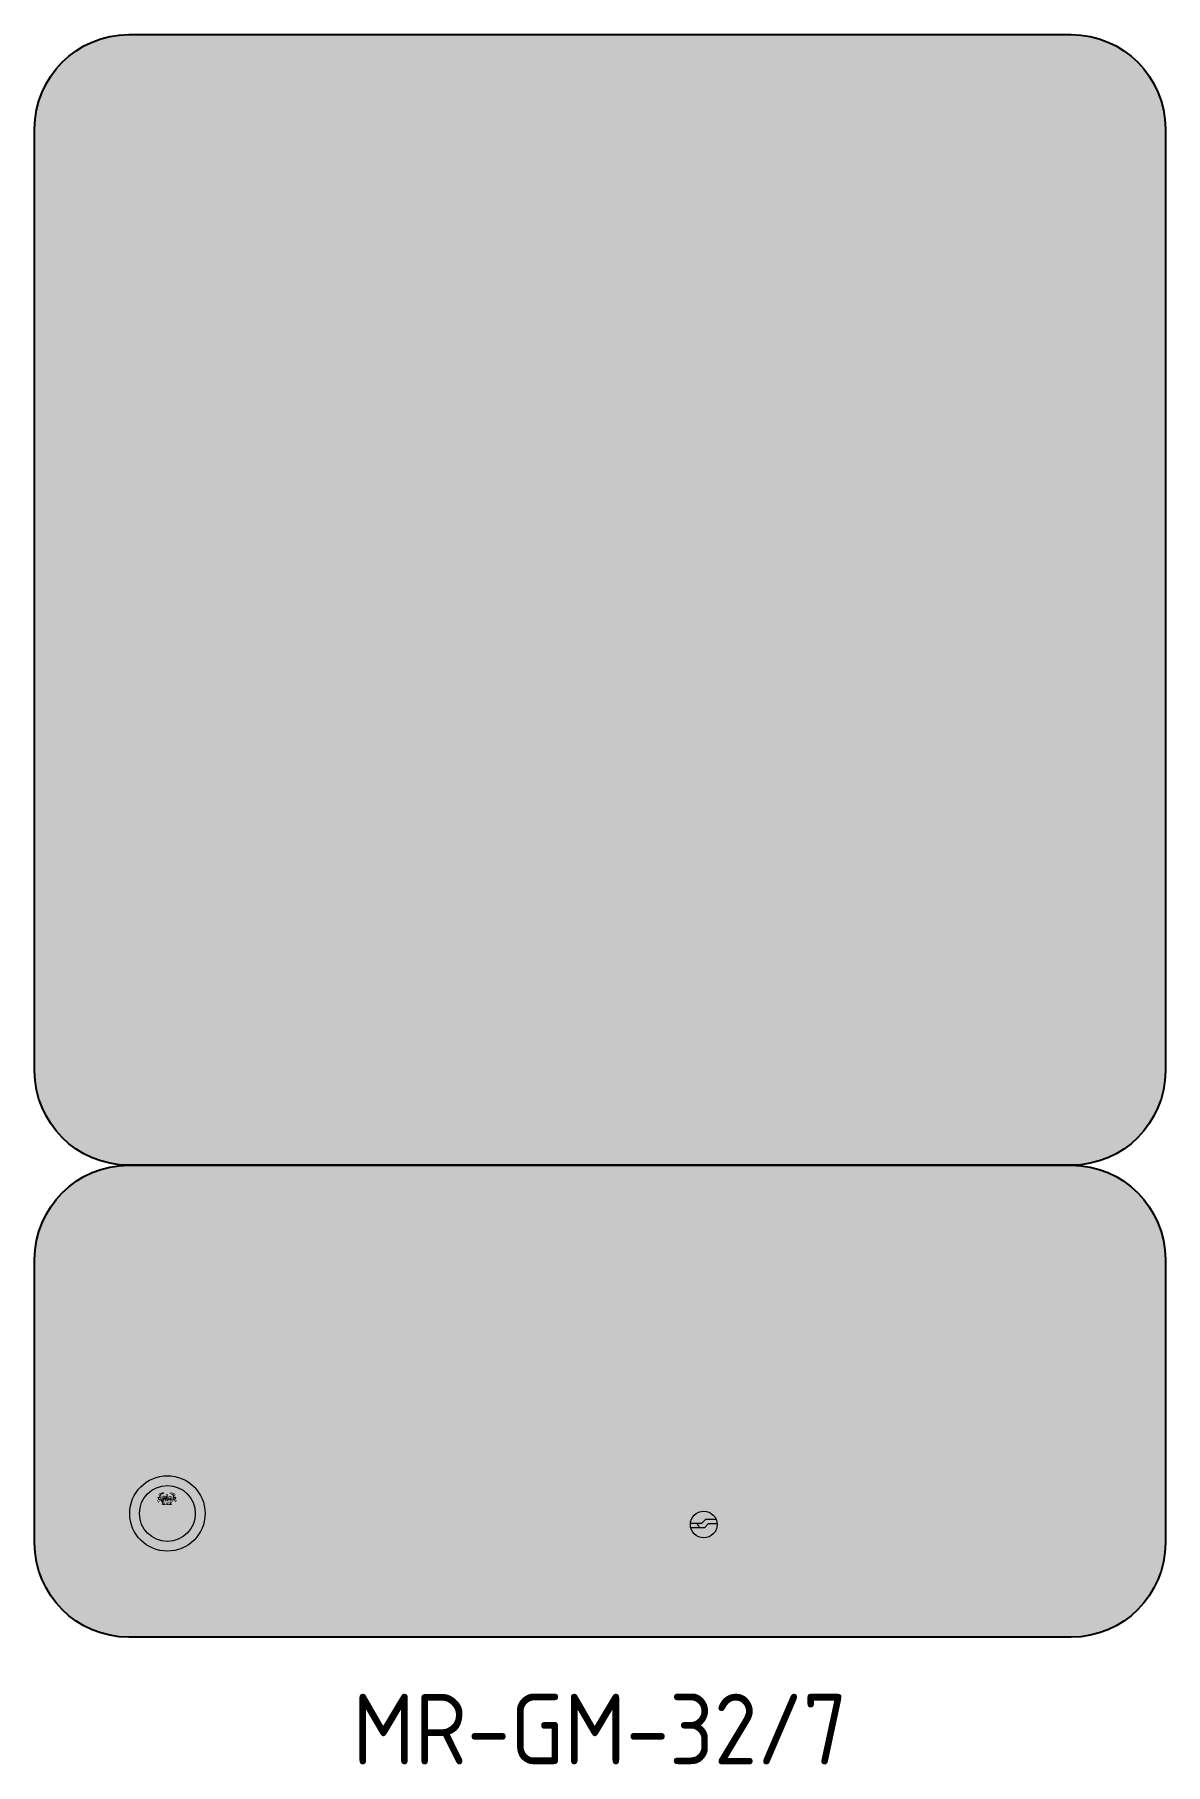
# Model space of a CAD drawing. Header units: millimetres. Extents: x -20 to 20, y -4.5 to 56.7.
import ezdxf

# ---------------------------------------------------------------- set-up
doc = ezdxf.new("R2010")
doc.units = ezdxf.units.MM
doc.layers.add('GREEN', color=7, linetype='Continuous', true_color=0x007f00)
doc.layers.add('WHITE', color=7, linetype='Continuous', true_color=0xf5f5f5)
doc.layers.add('L25', color=1, linetype='Continuous')
doc.layers.add('T25', color=1, linetype='Continuous')
doc.styles.add('T25', font='isocp2.shx', dxfattribs={"height": 2.5})

# ---------------------------------------------------------------- blocks, each defined once
blk = doc.blocks.new('MR-GM-32-7')
at = {"layer": 'GREEN'}
h = blk.add_hatch(color=256, dxfattribs=at)
h.dxf.hatch_style = 1
edge = h.paths.add_edge_path(flags=16)
edge.add_arc((16.66649999999981, 53.33333333333303), 1.999999999999992, 0, 90)
edge.add_line((16.66649999999981, 55.33333333333303), (-16.66683333333344, 55.33333333333303))
edge.add_arc((-16.66683333333344, 53.33333333333303), 1.999999999999992, 90, 180)
edge.add_line((-18.66683333333344, 53.33333333333303), (-18.66683333333344, 20.03333333333308))
edge.add_arc((-16.66683333333344, 20.03333333333308), 1.999999999999992, 180, 270)
edge.add_line((-16.66683333333344, 18.03333333333308), (16.66649999999981, 18.03333333333308))
edge.add_arc((16.66649999999981, 20.03333333333308), 1.999999999999992, 270, 360)
edge.add_line((18.66649999999981, 20.03333333333308), (18.66649999999981, 53.33333333333303))
edge = h.paths.add_edge_path()
edge.add_arc((16.66649999999981, 53.33333333333303), 2.666666666666657, 0, 90)
edge.add_line((16.66649999999981, 55.99999999999966), (-16.66683333333344, 55.99999999999966))
edge.add_arc((-16.66683333333344, 53.33333333333303), 2.666666666666657, 90, 180)
edge.add_line((-19.33350000000019, 53.33333333333303), (-19.33350000000019, 20.03333333333308))
edge.add_arc((-16.66683333333344, 20.03333333333308), 2.666666666666657, 180, 270)
edge.add_line((-16.66683333333344, 17.36666666666645), (16.66649999999981, 17.36666666666645))
edge.add_arc((16.66649999999981, 20.03333333333308), 2.666666666666657, 270, 360)
edge.add_line((19.33316666666633, 20.03333333333308), (19.33316666666633, 53.33333333333303))
h = blk.add_hatch(color=256, dxfattribs=at)
h.dxf.hatch_style = 1
edge = h.paths.add_edge_path()
edge.add_arc((-14.63316666666674, 50.28333333333296), 0.459999999999974, -158.43140426487776, 1.8758328224066645e-12, ccw=False)
edge.add_arc((-11.97691666666674, 51.33333333333303), 3.316249999999966, 158.4314042648748, 201.5685957351252, ccw=False)
edge.add_arc((-14.63316666666674, 52.38333333333298), 0.4599999999999999, -1.8758328224066645e-12, 158.4314042648778, ccw=False)
edge.add_line((-14.17316666666693, 52.38333333333298), (-13.61316666666698, 52.38333333333298))
edge.add_arc((-14.63316666666674, 52.38333333333298), 1.020000000000008, 0, 158.4314042648747)
edge.add_arc((-11.97691666666674, 51.33333333333303), 3.876249999999981, 158.4314042648748, 201.5685957351252)
edge.add_arc((-14.63316666666674, 50.28333333333296), 1.019999999999991, 201.5685957351253, 360)
edge.add_line((-13.61316666666676, 50.28333333333296), (-13.61316666666676, 50.39333333333298))
edge.add_line((-13.61316666666676, 50.39333333333309), (-14.1731666666667, 50.39333333333309))
edge.add_line((-14.17316666666693, 50.39333333333309), (-14.17316666666693, 50.28333333333308))
h.paths.add_polyline_path([(-12.2809318790803, 50.43333333333305), (-11.42540145425323, 50.43333333333305), (-11.15040145425337, 49.33333333333303), (-10.57316666666679, 49.33333333333303), (-11.57316666666679, 53.33333333333303), (-12.13316666666674, 53.33333333333303), (-13.13316666666674, 49.33333333333303), (-12.55593187908016, 49.33333333333303)])
h.paths.add_polyline_path([(-11.56540145425333, 50.993333333333), (-11.85316666666677, 52.14439418298707), (-12.1409318790802, 50.993333333333)], flags=16)
edge = h.paths.add_edge_path()
edge.add_line((-10.01316666666662, 53.33333333333303), (-10.01316666666662, 49.33333333333303))
edge.add_line((-10.01316666666662, 49.33333333333303), (-9.453166666666675, 49.33333333333303))
edge.add_line((-9.453166666666675, 49.33333333333303), (-9.453166666666675, 51.21333333333303))
edge.add_line((-9.453166666666675, 51.21333333333303), (-8.890697380761821, 51.21333333333303))
edge.add_line((-8.890697380762049, 51.21333333333303), (-8.355422817770886, 49.33333333333303))
edge.add_line((-8.355422817770659, 49.33333333333303), (-7.773166666666611, 49.33333333333303))
edge.add_line((-7.773166666666839, 49.33333333333303), (-8.333166666666784, 51.30017441413588))
edge.add_arc((-8.727780222686306, 52.15333333333297), 0.9400000000000179, 294.8220657976908, 346.1134596373691)
edge.add_arc((-9.213166666666893, 52.27333333333297), 1.440000000000028, 346.1134596373714, 373.8865403626292)
edge.add_arc((-8.727780222686306, 52.39333333333298), 0.9399999999999656, 13.88654036262857, 90.00000000000186)
edge.add_line((-8.727780222686306, 53.33333333333303), (-10.01316666666685, 53.33333333333303))
edge = h.paths.add_edge_path(flags=16)
edge.add_line((-8.727780222686306, 52.77333333333297), (-9.453166666666675, 52.77333333333297))
edge.add_line((-9.453166666666675, 52.77333333333297), (-9.453166666666675, 51.77333333333297))
edge.add_line((-9.453166666666675, 51.77333333333297), (-8.727780222686306, 51.77333333333297))
edge.add_arc((-8.727780222686306, 52.15333333333297), 0.3800000000000168, 270.0000000000046, 346.1134596373704)
edge.add_arc((-9.213166666666893, 52.27333333333297), 0.8799999999999945, 346.1134596373715, 373.8865403626295)
edge.add_arc((-8.727780222686306, 52.39333333333298), 0.3799999999999946, 13.8865403626285, 90)
h.paths.add_polyline_path([(-6.53316666666683, 49.89333333333309), (-6.53316666666683, 51.17333333333306), (-5.656875849461585, 51.17333333333306), (-5.656875849461585, 51.73333333333301), (-6.53316666666683, 51.73333333333301), (-6.53316666666683, 52.77333333333297), (-5.053166666666812, 52.77333333333297), (-5.053166666666812, 53.33333333333303), (-7.093166666666775, 53.33333333333303), (-7.093166666666775, 49.33333333333303), (-5.053166666666812, 49.33333333333303), (-5.053166666666812, 49.89333333333309)])
h = blk.add_hatch(color=256, dxfattribs=at)
h.dxf.hatch_style = 1
h.paths.add_polyline_path([(-2.226500000000215, 51.17333333333306), (-1.35020918279497, 51.17333333333306), (-1.35020918279497, 51.73333333333301), (-2.226500000000215, 51.73333333333301), (-2.226500000000215, 52.77333333333297), (-0.7465000000001965, 52.77333333333297), (-0.7465000000001965, 53.33333333333303), (-2.78650000000016, 53.33333333333303), (-2.78650000000016, 49.33333333333303), (-2.226500000000215, 49.33333333333303)])
edge = h.paths.add_edge_path()
edge.add_arc((-2.45181249999996, 51.33333333333303), 4.545312499999985, 342.6717291337838, 377.3282708662161)
edge.add_arc((0.9134999999998854, 52.38333333333298), 1.020000000000016, 17.32827086621588, 162.6717291337836)
edge.add_arc((4.278812499999958, 51.33333333333303), 4.545312499999985, 162.6717291337839, 197.3282708662161)
edge.add_arc((0.9134999999998854, 50.28333333333296), 1.019999999999987, 197.3282708662164, 342.6717291337841)
edge = h.paths.add_edge_path(flags=16)
edge.add_arc((-2.45181249999996, 51.33333333333303), 3.985312499999994, 342.6717291337838, 377.3282708662161)
edge.add_arc((0.9134999999998854, 52.38333333333298), 0.4600000000000246, 17.32827086621563, 162.6717291337833)
edge.add_arc((4.278812499999958, 51.33333333333303), 3.985312499999994, 162.6717291337839, 197.3282708662161)
edge.add_arc((0.9134999999998854, 50.28333333333296), 0.4599999999999956, 197.3282708662167, 342.6717291337843)
edge = h.paths.add_edge_path()
edge.add_line((2.893499999999904, 53.33333333333303), (2.893499999999904, 49.33333333333303))
edge.add_line((2.893499999999904, 49.33333333333303), (3.453499999999849, 49.33333333333303))
edge.add_line((3.453499999999849, 49.33333333333303), (3.453499999999849, 51.21333333333303))
edge.add_line((3.453499999999849, 51.21333333333303), (4.015969285904703, 51.21333333333303))
edge.add_line((4.015969285904703, 51.21333333333303), (4.551243848895865, 49.33333333333303))
edge.add_line((4.551243848895865, 49.33333333333303), (5.133499999999913, 49.33333333333303))
edge.add_line((5.133499999999913, 49.33333333333303), (4.573499999999967, 51.30017441413588))
edge.add_arc((4.178886443980446, 52.15333333333297), 0.9400000000000179, 294.8220657976908, 346.1134596373691)
edge.add_arc((3.693499999999858, 52.27333333333297), 1.440000000000028, 346.1134596373714, 373.8865403626292)
edge.add_arc((4.178886443980446, 52.39333333333298), 0.9399999999999694, 13.88654036262946, 90.00000000000186)
edge.add_line((4.178886443980446, 53.33333333333303), (2.893499999999904, 53.33333333333303))
edge = h.paths.add_edge_path(flags=16)
edge.add_line((4.178886443980446, 52.77333333333297), (3.453500000000076, 52.77333333333297))
edge.add_line((3.453499999999849, 52.77333333333297), (3.453499999999849, 51.77333333333297))
edge.add_line((3.453499999999849, 51.77333333333297), (4.178886443980218, 51.77333333333297))
edge.add_arc((4.178886443980446, 52.15333333333297), 0.3800000000000017, 270.0000000000046, 346.1134596373726)
edge.add_arc((3.693499999999858, 52.27333333333297), 0.8799999999999945, 346.1134596373715, 373.8865403626295)
edge.add_arc((4.178886443980446, 52.39333333333298), 0.3799999999999946, 13.8865403626285, 90)
edge = h.paths.add_edge_path()
edge.add_arc((5.148187499999949, 51.33333333333303), 4.545312499999985, 342.6717291337838, 377.3282708662161)
edge.add_arc((8.513500000000022, 52.38333333333298), 1.020000000000016, 17.32827086621588, 162.6717291337836)
edge.add_arc((11.87881249999964, 51.33333333333303), 4.545312499999985, 162.6717291337839, 197.3282708662161)
edge.add_arc((8.513500000000022, 50.28333333333296), 1.019999999999987, 197.3282708662164, 342.6717291337841)
edge = h.paths.add_edge_path(flags=16)
edge.add_arc((5.148187499999949, 51.33333333333303), 3.985312499999994, 342.6717291337838, 377.3282708662161)
edge.add_arc((8.513500000000022, 52.38333333333298), 0.4600000000000246, 17.32827086621563, 162.6717291337833)
edge.add_arc((11.87881249999964, 51.33333333333303), 3.985312499999994, 162.6717291337839, 197.3282708662161)
edge.add_arc((8.513500000000022, 50.28333333333296), 0.4599999999999956, 197.3282708662167, 342.6717291337843)
edge = h.paths.add_edge_path()
edge.add_line((11.05349999999999, 53.33333333333303), (11.05349999999999, 50.38333333333298))
edge.add_arc((11.61349999999993, 50.3833333333331), 0.560000000000004, 180, 360)
edge.add_line((12.17349999999988, 50.3833333333331), (12.17349999999988, 53.33333333333314))
edge.add_line((12.17349999999988, 53.33333333333303), (12.73349999999982, 53.33333333333303))
edge.add_line((12.73349999999982, 53.33333333333303), (12.73349999999982, 50.38333333333298))
edge.add_arc((11.61349999999993, 50.3833333333331), 1.119999999999978, -180, 0, ccw=False)
edge.add_line((10.49350000000004, 50.3833333333331), (10.49350000000004, 53.33333333333314))
edge.add_line((10.49350000000004, 53.33333333333303), (11.05349999999999, 53.33333333333303))
edge = h.paths.add_edge_path()
edge.add_line((13.61349999999993, 53.33333333333303), (13.61349999999993, 49.33333333333303))
edge.add_line((13.61349999999993, 49.33333333333303), (14.17349999999988, 49.33333333333303))
edge.add_line((14.17349999999988, 49.33333333333303), (14.17349999999988, 51.21333333333303))
edge.add_line((14.17349999999988, 51.21333333333303), (14.73596928590473, 51.21333333333303))
edge.add_line((14.7359692859045, 51.21333333333303), (15.27124384889566, 49.33333333333303))
edge.add_line((15.27124384889566, 49.33333333333303), (15.85349999999971, 49.33333333333303))
edge.add_line((15.85349999999971, 49.33333333333303), (15.29349999999977, 51.30017441413588))
edge.add_arc((14.89888644398025, 52.15333333333297), 0.9400000000000179, 294.8220657976908, 346.1134596373691)
edge.add_arc((14.41349999999966, 52.27333333333297), 1.439999999999999, 346.1134596373711, 373.8865403626289)
edge.add_arc((14.89888644398025, 52.39333333333298), 0.9399999999999987, 13.88654036262902, 90)
edge.add_line((14.89888644398025, 53.33333333333303), (13.6134999999997, 53.33333333333303))
edge = h.paths.add_edge_path(flags=16)
edge.add_line((14.89888644398025, 52.77333333333297), (14.17349999999988, 52.77333333333297))
edge.add_line((14.17349999999988, 52.77333333333297), (14.17349999999988, 51.77333333333297))
edge.add_line((14.17349999999988, 51.77333333333297), (14.89888644398025, 51.77333333333297))
edge.add_arc((14.89888644398025, 52.15333333333297), 0.3800000000000017, 270.0000000000046, 346.1134596373726)
edge.add_arc((14.41349999999966, 52.27333333333297), 0.8799999999999945, 346.1134596373715, 373.8865403626295)
edge.add_arc((14.89888644398025, 52.39333333333298), 0.3799999999999946, 13.8865403626285, 90)
h = blk.add_hatch(color=256, dxfattribs=at)
h.dxf.hatch_style = 1
h.paths.add_polyline_path([(-13.10737217354313, 43.22799092051525), (-12.61051738749211, 46.33333333333303), (-11.86914927917474, 46.33333333333303), (-11.37229449312372, 43.22799092051525), (-10.81333285881669, 46.33333333333303), (-9.959833333333336, 46.33333333333303), (-11.03983333333349, 40.33333333333303), (-11.75983333333352, 40.33333333333303), (-12.23983333333354, 43.33333333333303), (-12.71983333333355, 40.33333333333303), (-13.43983333333335, 40.33333333333303), (-14.51983333333351, 46.33333333333303), (-13.66633380785015, 46.33333333333303)])
h.paths.add_polyline_path([(-9.119833333333418, 46.33333333333303), (-8.2798333333335, 46.33333333333303), (-8.2798333333335, 40.33333333333303), (-9.119833333333418, 40.33333333333303)])
h.paths.add_polyline_path([(-6.959833333333336, 46.33333333333303), (-6.119833333333418, 46.33333333333303), (-6.119833333333418, 41.17333333333306), (-3.89983333333339, 41.17333333333306), (-3.89983333333339, 40.33333333333303), (-6.959833333333336, 40.33333333333303)])
edge = h.paths.add_edge_path()
edge.add_arc((-1.531500245026109, 42.01333333333309), 1.680000000000012, 270, 346.8910101606732)
edge.add_arc((-7.199833333333572, 43.33333333333303), 7.499999999999974, 346.8910101606736, 373.1089898393265)
edge.add_arc((-1.531500245026109, 44.65333333333308), 1.680000000000012, 13.10898983932682, 90)
edge.add_line((-1.531500245026109, 46.33333333333303), (-3.059833333333472, 46.33333333333303))
edge.add_line((-3.059833333333472, 46.33333333333303), (-3.059833333333472, 40.33333333333303))
edge.add_line((-3.059833333333472, 40.33333333333303), (-1.531500245026109, 40.33333333333303))
edge = h.paths.add_edge_path(flags=16)
edge.add_line((-2.219833333333554, 41.17333333333306), (-1.531500245026109, 41.17333333333306))
edge.add_arc((-1.531500245026109, 42.01333333333309), 0.8400000000000061, 270, 346.8910101606732)
edge.add_arc((-7.199833333333572, 43.33333333333303), 6.66, 346.8910101606736, 373.1089898393265)
edge.add_arc((-1.531500245026109, 44.65333333333308), 0.8400000000000096, 13.10898983932783, 90)
edge.add_line((-1.531500245026109, 45.493333333333), (-2.219833333333554, 45.493333333333))
edge.add_line((-2.219833333333554, 45.493333333333), (-2.219833333333554, 41.17333333333295))
h.paths.add_polyline_path([(1.500166666666701, 46.33333333333303), (2.340166666666619, 46.33333333333303), (2.340166666666619, 41.17333333333306), (4.560166666666646, 41.17333333333306), (4.560166666666646, 40.33333333333303), (1.500166666666701, 40.33333333333303)])
h.paths.add_polyline_path([(5.400166666666564, 46.33333333333303), (6.240166666666482, 46.33333333333303), (6.240166666666482, 40.33333333333303), (5.400166666666564, 40.33333333333303)])
h.paths.add_polyline_path([(8.400166666666564, 43.09333333333313), (9.714602892474431, 43.09333333333313), (9.714602892474431, 43.93333333333305), (8.400166666666564, 43.93333333333305), (8.400166666666564, 45.493333333333), (10.62016666666659, 45.493333333333), (10.62016666666659, 46.33333333333303), (7.560166666666646, 46.33333333333303), (7.560166666666646, 40.33333333333303), (8.400166666666564, 40.33333333333303)])
h.paths.add_polyline_path([(12.30016666666643, 41.17333333333306), (12.30016666666643, 43.09333333333313), (13.61460289247407, 43.09333333333313), (13.61460289247407, 43.93333333333305), (12.30016666666643, 43.93333333333305), (12.30016666666643, 45.493333333333), (14.52016666666668, 45.493333333333), (14.52016666666668, 46.33333333333303), (11.46016666666628, 46.33333333333303), (11.46016666666628, 40.33333333333303), (14.52016666666668, 40.33333333333303), (14.52016666666668, 41.17333333333306)])
h = blk.add_hatch(color=256, dxfattribs=at)
h.dxf.hatch_style = 1
edge = h.paths.add_edge_path()
edge.add_line((-0.01292467148255128, 22.77835015610162), (-0.3966079948522747, 22.39520104186431))
edge.add_line((-0.3966079948522747, 22.39520104186431), (-0.6592554032763474, 22.13692517991808))
edge.add_line((-0.6592554032763474, 22.13692517991808), (-1.563734937503341, 21.52145191253976))
edge.add_arc((-5.177889288942879, 26.38171666384676), 6.056755330110877, 295.5641747307654, 306.63495900748285, ccw=False)
edge.add_arc((-4.198505618656327, 23.48990486779428), 3.047282548558621, 277.5694947646226, 302.4316832582914, ccw=False)
edge.add_arc((-7.80729317680084, 39.00863372162178), 18.96821495520186, 274.5280970454062, 282.20540134060786, ccw=False)
edge.add_arc((-6.522341256572645, 26.58869733295523), 6.492553919533916, 252.4683943695116, 271.87605562839644, ccw=False)
edge.add_arc((-8.305834307330315, 21.85545080317866), 1.467878249871764, 145.9658336794896, 263.2602052641255, ccw=False)
edge.add_line((-9.522270840738202, 22.67700342878288), (-8.66035334018693, 24.11019978111574))
edge.add_line((-8.660353340187157, 24.11019978111574), (-8.535829200703802, 24.40578145039183))
edge.add_arc((-9.752848693029136, 24.91849357285616), 1.320609770228216, 337.1550352987894, 350.2983084213971)
edge.add_arc((-61.30377217630758, 24.72106346845987), 52.85265251343508, 359.9727714535405, 362.6864877508324)
edge.add_arc((-5.947008420773955, 27.63867197411014), 2.599764821218081, 142.4396234149804, 189.7519990807089, ccw=False)
edge.add_line((-8.00787164558642, 29.22348107752248), (-7.571227059449711, 29.84177966219454))
edge.add_line((-7.571227059449711, 29.84177966219454), (-7.083417694124591, 30.47770100400885))
edge.add_line((-7.083417694124591, 30.47770100400896), (-6.53361299334847, 30.9727508343741))
edge.add_line((-6.53361299334847, 30.9727508343741), (-6.083979946695308, 31.31069806561868))
edge.add_line((-6.083979946695536, 31.31069806561857), (-5.763922487388982, 31.62390505197891))
edge.add_line((-5.763922487388982, 31.62390505197891), (-5.439569193881425, 31.9067495840626))
edge.add_line((-5.439569193881425, 31.90674958406248), (-4.866586558732479, 32.28543338274199))
edge.add_line((-4.866586558732479, 32.2854333827421), (-4.393124325419649, 32.63525736040344))
edge.add_line((-4.393124325419649, 32.63525736040333), (-3.948765090715142, 32.82762681059501))
edge.add_line((-3.948765090715142, 32.82762681059512), (-3.64375867218223, 32.9073159918247))
edge.add_line((-3.64375867218223, 32.9073159918247), (-3.195214527642975, 33.0142374944337))
edge.add_line((-3.195214527642975, 33.0142374944337), (-2.932090211398645, 33.02804191569078))
edge.add_line((-2.932090211398645, 33.02804191569066), (-2.698259421413695, 33.01716981650065))
edge.add_line((-2.698259421413695, 33.01716981650065), (-2.177345145629943, 33.03229749818615))
edge.add_line((-2.17734514563017, 33.03229749818615), (-2.00898538790625, 32.99527280008158))
edge.add_line((-2.00898538790625, 32.99527280008158), (-1.847252492547796, 32.96040136674128))
edge.add_line((-1.847252492547796, 32.96040136674128), (-1.726801051288021, 32.85383500947069))
edge.add_line((-1.726801051288021, 32.85383500947069), (-1.598884440056054, 32.79700411705528))
edge.add_line((-1.598884440055826, 32.79700411705517), (-1.422063522136796, 32.78481375836418))
edge.add_line((-1.422063522137023, 32.78481375836418), (-1.289682749544227, 32.79196578429423))
edge.add_line((-1.289682749544227, 32.79196578429423), (-1.354062910275388, 32.86857256462315))
edge.add_line((-1.354062910275616, 32.86857256462304), (-1.646187598991901, 33.01071786649254))
edge.add_line((-1.646187598991901, 33.01071786649254), (-1.781126208565638, 33.10576730570494))
edge.add_line((-1.781126208565638, 33.10576730570494), (-2.015132926513388, 33.30872880393599))
edge.add_line((-2.015132926513388, 33.30872880393599), (-2.2241032955842, 33.51430890228164))
edge.add_line((-2.2241032955842, 33.51430890228153), (-2.521779429029039, 33.71615327620782))
edge.add_line((-2.521779429028811, 33.71615327620793), (-2.729911645248421, 34.03473961895054))
edge.add_line((-2.729911645248649, 34.03473961895043), (-2.942176209064883, 34.27782911989732))
edge.add_line((-2.942176209064655, 34.27782911989743), (-3.102158257990368, 34.44207500166272))
edge.add_line((-3.102158257990141, 34.44207500166272), (-3.191321484337323, 34.57920022278381))
edge.add_line((-3.19132148433755, 34.57920022278381), (-3.241168183029004, 34.6821933065911))
edge.add_line((-3.241168183029004, 34.6821933065911), (-3.303582117172937, 34.7548318531675))
edge.add_line((-3.303582117172937, 34.7548318531675), (-3.361232876499571, 34.82610337308472))
edge.add_line((-3.361232876499571, 34.82610337308472), (-3.409063746275024, 34.88915444110432))
edge.add_line((-3.409063746275024, 34.88915444110432), (-3.449310762838877, 34.9455672217656))
edge.add_line((-3.449310762838877, 34.9455672217656), (-3.484265233114456, 34.99695074754993))
edge.add_line((-3.484265233114456, 34.99695074754982), (-3.516172085437802, 35.04524963750214))
edge.add_line((-3.516172085437802, 35.04524963750214), (-3.545726174408628, 35.09180411571674))
edge.add_line((-3.545726174408628, 35.09180411571674), (-3.572936993047051, 35.13739510285382))
edge.add_line((-3.572936993047051, 35.13739510285382), (-3.597701868586228, 35.18267671804699))
edge.add_line((-3.597701868586228, 35.18267671804711), (-3.61987075989623, 35.22826421785919))
edge.add_line((-3.619870759896003, 35.22826421785908), (-3.639251141896011, 35.2747106039368))
edge.add_line((-3.639251141896011, 35.27471060393691), (-3.655629753653557, 35.32249048183144))
edge.add_line((-3.655629753653557, 35.32249048183144), (-3.668790427200292, 35.37193777331106))
edge.add_line((-3.668790427200292, 35.37193777331106), (-3.67863191032211, 35.42306498642711))
edge.add_line((-3.67863191032211, 35.42306498642711), (-3.68557166321466, 35.47584158176994))
edge.add_line((-3.685571663214432, 35.47584158176983), (-3.690213109617162, 35.53059822690841))
edge.add_line((-3.690213109617162, 35.53059822690852), (-3.693142128221552, 35.58781726999041))
edge.add_line((-3.693142128221552, 35.58781726999041), (-3.694906242260231, 35.64802686575183))
edge.add_line((-3.694906242260231, 35.64802686575183), (-3.696019916309069, 35.71177340259305))
edge.add_line((-3.696019916309297, 35.71177340259305), (-3.696974184915234, 35.77960466662626))
edge.add_line((-3.696974184915234, 35.77960466662626), (-3.698246445925179, 35.85209349386719))
edge.add_line((-3.698246445925179, 35.85209349386719), (-3.700234146739149, 35.92971661257707))
edge.add_line((-3.700234146739149, 35.92971661257707), (-3.703029905335143, 36.01211864090305))
edge.add_line((-3.703029905335143, 36.01211864090305), (-3.706647193066146, 36.09859026851029))
edge.add_line((-3.706647193066146, 36.09859026851041), (-3.711098158397817, 36.18839120402038))
edge.add_line((-3.711098158397817, 36.18839120402026), (-3.716394620730171, 36.28078369022762))
edge.add_line((-3.716394620730171, 36.28078369022774), (-3.72254806996466, 36.37503111881153))
edge.add_line((-3.72254806996466, 36.37503111881142), (-3.729569608302654, 36.47039701058497))
edge.add_line((-3.729569608302654, 36.47039701058497), (-3.737471526820855, 36.56616464422689))
edge.add_line((-3.737471526820855, 36.56616464422677), (-3.746219880191347, 36.66172639419074))
edge.add_line((-3.746219880191347, 36.66172639419074), (-3.755567767559569, 36.75658690406772))
edge.add_line((-3.755567767559569, 36.75658690406772), (-3.765207454968959, 36.85020288131864))
edge.add_line((-3.765207454969186, 36.85020288131864), (-3.774825307896663, 36.94198554817183))
edge.add_line((-3.774825307896663, 36.94198554817194), (-3.784120579619639, 37.03148296320308))
edge.add_line((-3.784120579619639, 37.03148296320308), (-3.792771544609195, 37.1180604734493))
edge.add_line((-3.792771544609195, 37.1180604734493), (-3.800468677115532, 37.20122603205823))
edge.add_line((-3.800468677115532, 37.20122603205823), (-3.806898280986161, 37.28049668766937))
edge.add_line((-3.806898280985934, 37.28049668766926), (-3.811707507670235, 37.35562293085638))
edge.add_line((-3.811707507670235, 37.3556229308565), (-3.81436684304299, 37.42686060045764))
edge.add_line((-3.81436684304299, 37.42686060045764), (-3.814259583329431, 37.49452618293844))
edge.add_line((-3.814259583329658, 37.49452618293844), (-3.810702940089868, 37.55892401123208))
edge.add_line((-3.810702940089868, 37.55892401123208), (-3.802924159293525, 37.62032914873703))
edge.add_line((-3.802924159293525, 37.62032914873703), (-3.790050326559822, 37.67891083905306))
edge.add_line((-3.790050326560049, 37.67891083905306), (-3.771150854306597, 37.73461967787478))
edge.add_line((-3.771150854306597, 37.73461967787489), (-3.745362807130959, 37.78711722075957))
edge.add_line((-3.745362807130732, 37.78711722075957), (-3.712023677261186, 37.83582308971927))
edge.add_line((-3.712023677261186, 37.83582308971927), (-3.67080697397887, 37.8796853353316))
edge.add_line((-3.67080697397887, 37.8796853353316), (-3.621733625638399, 37.91754794403823))
edge.add_line((-3.621733625638626, 37.91754794403823), (-3.565100399354606, 37.94845476852333))
edge.add_line((-3.565100399354378, 37.94845476852333), (-3.50126765077971, 37.97178342875054))
edge.add_line((-3.501267650779937, 37.97178342875054), (-3.43045118170653, 37.9872000413967))
edge.add_line((-3.430451181706303, 37.9872000413967), (-3.352629119799531, 37.9945145184214))
edge.add_line((-3.352629119799531, 37.99451451842128), (-3.267647740906568, 37.99354779047997))
edge.add_line((-3.267647740906568, 37.99354779048008), (-3.175739628711199, 37.98435076691351))
edge.add_line((-3.175739628711199, 37.98435076691339), (-3.078133160437574, 37.96787851172303))
edge.add_line((-3.078133160437574, 37.96787851172303), (-2.976034918445293, 37.9451432973616))
edge.add_line((-2.976034918445293, 37.94514329736171), (-2.870729013446862, 37.91706214382225))
edge.add_line((-2.870729013446635, 37.91706214382214), (-2.763605684282311, 37.88451850689592))
edge.add_line((-2.763605684282311, 37.8845185068958), (-2.656117341545269, 37.84838180866416))
edge.add_line((-2.656117341545269, 37.84838180866427), (-2.549752607471191, 37.80951468334354))
edge.add_line((-2.549752607471419, 37.80951468334342), (-2.446022537025328, 37.76877601658293))
edge.add_line((-2.446022537025328, 37.76877601658293), (-2.346190842749593, 37.7269220522669))
edge.add_line((-2.346190842749593, 37.7269220522669), (-2.250433458508951, 37.68428852884631))
edge.add_line((-2.250433458509178, 37.68428852884631), (-2.158657267865692, 37.64110835868951))
edge.add_line((-2.158657267865465, 37.64110835868951), (-2.070768694254411, 37.59761479961014))
edge.add_line((-2.070768694254411, 37.59761479961014), (-1.986674454828062, 37.5540417347662))
edge.add_line((-1.986674454828062, 37.5540417347662), (-1.90628176812811, 37.51062372382046))
edge.add_line((-1.906281768128338, 37.51062372382046), (-1.829498628884039, 37.46759608177774))
edge.add_line((-1.829498628883812, 37.46759608177786), (-1.756071416856685, 37.4251007991935))
edge.add_line((-1.756071416856685, 37.4251007991935), (-1.684837530689038, 37.38221448729473))
edge.add_line((-1.684837530689038, 37.38221448729473), (-1.613701883193471, 37.33529447343074))
edge.add_line((-1.613701883193471, 37.33529447343074), (-1.541293765567389, 37.28053651759171))
edge.add_line((-1.541293765567389, 37.28053651759171), (-1.466524089788663, 37.2144643797327))
edge.add_line((-1.466524089788891, 37.2144643797327), (-1.388082855414723, 37.13370433223417))
edge.add_line((-1.388082855414723, 37.13370433223417), (-1.3043249256541, 37.03478775317501))
edge.add_line((-1.304324925653873, 37.03478775317512), (-1.213366361586623, 36.91406009844638))
edge.add_line((-1.213366361586623, 36.9140600984465), (-1.113250208145928, 36.76775118540911))
edge.add_line((-1.113250208145928, 36.767751185409), (-1.002667027219331, 36.59358372168765))
edge.add_line((-1.002667027219331, 36.59358372168776), (-0.8826948563960286, 36.39508507260371))
edge.add_line((-0.8826948563960286, 36.39508507260359), (-0.7549808806040801, 36.17712585370941))
edge.add_line((-0.7549808806040801, 36.17712585370941), (-0.6212356686312432, 35.94463963270539))
edge.add_line((-0.6212356686312432, 35.94463963270539), (-0.4832189360163284, 35.7026265245056))
edge.add_line((-0.4832189360163284, 35.7026265245056), (-0.342699157120478, 35.4560934455277))
edge.add_line((-0.342699157120478, 35.45609344552781), (-0.2014858956279113, 35.21011411844404))
edge.add_line((-0.2014858956279113, 35.21011411844393), (-0.06137195732708278, 34.96972800345736))
edge.add_line((-0.06137195732708278, 34.96972800345736), (0.07596125716258939, 34.73927558228343))
edge.add_line((0.07596125716236202, 34.73927558228343), (0.2090650289301266, 34.52068292698152))
edge.add_line((0.2090650289301266, 34.52068292698141), (0.3364880965041266, 34.31537660492825))
edge.add_line((0.3364880965041266, 34.31537660492825), (0.4567640009033767, 34.12480820604833))
edge.add_line((0.4567640009033767, 34.12480820604833), (0.5684282417673785, 33.95042586779948))
edge.add_line((0.5684282417673785, 33.95042586779959), (0.6700197106815722, 33.79367226944782))
edge.add_line((0.6700197106815722, 33.79367226944782), (0.7600838596713402, 33.65597996037047))
edge.add_line((0.7600838596713402, 33.65597996037047), (0.8371520320167747, 33.53880281001273))
edge.add_line((0.8371520320167747, 33.53880281001273), (0.9002386825807207, 33.4431678722359))
edge.add_line((0.9002386825804933, 33.4431678722359), (0.9507013472943981, 33.36776513435996))
edge.add_line((0.9507013472943981, 33.36776513435996), (0.9904197845255567, 33.31073640959596))
edge.add_line((0.9904197845255567, 33.31073640959596), (1.020963805044175, 33.27044630021828))
edge.add_line((1.020963805044403, 33.27044630021828), (1.043297987550659, 33.24537272695636))
edge.add_line((1.043297987550432, 33.24537272695636), (1.057922898308107, 33.23300458805966))
edge.add_line((1.057922898308334, 33.23300458805966), (1.088955287055569, 33.21644711935517))
edge.add_line((1.088955287055342, 33.21644711935517), (1.134444357385064, 33.16103550883838))
edge.add_line((1.134444357385064, 33.16103550883838), (1.181671804441294, 33.14699976568511))
edge.add_line((1.181671804441294, 33.14699976568511), (1.253461786360504, 33.17585348354078))
edge.add_line((1.253461786360504, 33.17585348354078), (1.296699331737273, 33.27190175588919))
edge.add_line((1.296699331737273, 33.27190175588919), (1.323262287188754, 33.36815902156673))
edge.add_line((1.323262287188754, 33.36815902156684), (1.31834331973937, 33.54028091926375))
edge.add_line((1.31834331973937, 33.54028091926364), (1.319706948961084, 33.77533092979411))
edge.add_line((1.319706948961084, 33.77533092979411), (1.301800374357981, 34.02720666281812))
edge.add_line((1.301800374357981, 34.02720666281823), (1.27314081194686, 34.26160395271404))
edge.add_line((1.27314081194686, 34.26160395271404), (1.249561044588972, 34.56017657190262))
edge.add_line((1.249561044588972, 34.5601765719025), (1.220923307713747, 34.8815553905398))
edge.add_line((1.220923307713747, 34.88155539053992), (1.200909769098189, 35.26836243336027))
edge.add_line((1.200909769098189, 35.26836243336015), (1.163785923821024, 35.59222933361707))
edge.add_line((1.163785923821024, 35.59222933361707), (1.170657811402862, 35.88762738569505))
edge.add_line((1.170657811402862, 35.88762738569517), (1.190684412149494, 36.1178429630578))
edge.add_line((1.190684412149494, 36.11784296305768), (1.197584554578953, 36.71444790661917))
edge.add_line((1.197584554578953, 36.71444790661917), (1.215488056763661, 36.94311471026754))
edge.add_line((1.215488056763661, 36.94311471026754), (1.269225117822089, 37.11077673619491))
edge.add_line((1.269225117821861, 37.11077673619491), (1.3212314853522, 37.26401809630488))
edge.add_line((1.3212314853522, 37.26401809630488), (1.37404940757051, 37.42527597719561))
edge.add_line((1.37404940757051, 37.4252759771955), (1.474479442195616, 37.60233277662212))
edge.add_line((1.474479442195616, 37.60233277662223), (1.638233425317367, 37.79609518429265))
edge.add_line((1.638233425317367, 37.79609518429265), (1.758093147032241, 37.97914871337036))
edge.add_line((1.758093147032469, 37.97914871337036), (1.928768915720866, 38.16753469611933))
edge.add_line((1.928768915720866, 38.16753469611945), (2.104581888716893, 38.27380094522698))
edge.add_line((2.104581888716666, 38.27380094522687), (2.282860695618865, 38.24971796880686))
edge.add_line((2.282860695619092, 38.24971796880686), (2.527525090825748, 37.97958867526324))
edge.add_line((2.52752509082552, 37.97958867526336), (2.686618325338259, 37.74449249058353))
edge.add_line((2.686618325338259, 37.74449249058353), (2.824293017810305, 37.43903385394788))
edge.add_line((2.824293017810305, 37.43903385394788), (2.962633662081544, 37.1669881847854))
edge.add_line((2.962633662081316, 37.1669881847854), (3.104665179547283, 36.83007271537076))
edge.add_line((3.104665179547283, 36.83007271537065), (3.260102637693763, 36.52944249722191))
edge.add_line((3.260102637693763, 36.52944249722202), (3.332551926907854, 36.16388008938588))
edge.add_line((3.332551926907854, 36.16388008938588), (3.356103815517827, 35.79055109502963))
edge.add_line((3.356103815517827, 35.79055109502951), (3.359422685505251, 35.43561264312245))
edge.add_line((3.359422685505251, 35.43561264312257), (3.365984072774609, 34.70328854027673))
edge.add_line((3.365984072774609, 34.70328854027684), (3.357774627683966, 34.46121818801748))
edge.add_line((3.357774627684194, 34.46121818801748), (3.363863227152478, 34.24416911828769))
edge.add_line((3.363863227152478, 34.24416911828757), (3.373149066637325, 34.04237137073869))
edge.add_line((3.373149066637325, 34.04237137073869), (3.343830997249597, 33.87280371192389))
edge.add_line((3.343830997249597, 33.87280371192401), (3.337499729560477, 33.71880157135217))
edge.add_line((3.337499729560477, 33.71880157135206), (3.286289019448077, 33.53962649952393))
edge.add_line((3.28628901944785, 33.53962649952405), (3.214185833703823, 33.21928362038193))
edge.add_line((3.21418583370405, 33.21928362038193), (3.204266731941516, 33.08245973311159))
edge.add_line((3.204266731941516, 33.08245973311159), (3.1866712693502, 32.90852666569049))
edge.add_line((3.186671269349972, 32.90852666569049), (3.197474493062828, 32.83601576324509))
edge.add_line((3.197474493062828, 32.83601576324509), (3.228003688022909, 32.78140456626704))
edge.add_line((3.228003688022909, 32.78140456626704), (3.304385306804306, 32.66627366090415))
edge.add_line((3.304385306804306, 32.66627366090415), (3.343614366384372, 32.60521941861612))
edge.add_line((3.343614366384372, 32.60521941861623), (3.387043023657498, 32.56133116550154))
edge.add_line((3.387043023657498, 32.56133116550143), (3.549226860855242, 32.55453911928259))
edge.add_line((3.549226860855242, 32.55453911928259), (3.683387548193195, 32.49139594473422))
edge.add_line((3.683387548193195, 32.49139594473422), (4.00219881435396, 32.42625619611317))
edge.add_line((4.00219881435396, 32.42625619611317), (4.372681295669281, 32.23839795440358))
edge.add_line((4.372681295669281, 32.23839795440358), (4.56032572074696, 32.1419304240452))
edge.add_line((4.560325720747187, 32.1419304240452), (4.746797991025232, 32.01411027961638))
edge.add_line((4.746797991025232, 32.01411027961638), (4.910046546898457, 31.90701689334287))
edge.add_line((4.910046546898229, 31.90701689334287), (5.246222051384848, 31.73373845487993))
edge.add_line((5.246222051384848, 31.73373845487993), (5.459763395491336, 31.58048283813719))
edge.add_line((5.459763395491336, 31.58048283813719), (5.742589161379101, 31.30309285058684))
edge.add_line((5.742589161379101, 31.30309285058695), (5.870262545425021, 31.16525561471713))
edge.add_line((5.870262545425021, 31.16525561471713), (6.104406564071724, 30.98320905181777))
edge.add_line((6.104406564071724, 30.98320905181777), (6.372618652344499, 30.71509503589959))
edge.add_line((6.372618652344727, 30.71509503589948), (6.560560429539009, 30.47696035203126))
edge.add_line((6.560560429539009, 30.47696035203137), (6.795115125890788, 30.22597987138806))
edge.add_line((6.795115125890561, 30.22597987138795), (6.929900946400721, 30.01237124385989))
edge.add_line((6.929900946400721, 30.01237124385989), (7.045272287344687, 29.87685898977247))
edge.add_line((7.045272287344687, 29.87685898977247), (7.270569638583311, 29.77642505882909))
edge.add_line((7.270569638583311, 29.77642505882909), (7.49121554503381, 29.67766407618808))
edge.add_line((7.491215545034038, 29.67766407618808), (8.547468048707515, 29.13494456578314))
edge.add_line((8.547468048707287, 29.13494456578314), (8.934518384494368, 28.93442812437945))
edge.add_line((8.934518384494368, 28.93442812437945), (9.201125411996145, 28.72871784383813))
edge.add_line((9.201125411996145, 28.72871784383813), (9.451966838201088, 28.50522349685934))
edge.add_line((9.451966838201088, 28.50522349685946), (9.632023756254966, 28.20523518833261))
edge.add_line((9.632023756254966, 28.20523518833261), (9.775400532623507, 27.90795015997298))
edge.add_line((9.775400532623735, 27.90795015997287), (9.706843154577882, 27.53044241860164))
edge.add_line((9.706843154577882, 27.53044241860164), (9.380824203812608, 27.32988647749471))
edge.add_line((9.380824203812608, 27.32988647749471), (9.026408191705514, 27.3890464528406))
edge.add_line((9.026408191705741, 27.3890464528406), (8.79043089935044, 27.51212112210033))
edge.add_line((8.79043089935044, 27.51212112210044), (8.182875633400954, 27.54754875709455))
edge.add_line((8.182875633400954, 27.54754875709455), (7.568424658134745, 27.56290465546908))
edge.add_line((7.568424658134518, 27.56290465546908), (7.176342619014122, 27.47266585280931))
edge.add_line((7.176342619014122, 27.47266585280931), (6.841514855855621, 27.44588953050106))
edge.add_line((6.841514855855621, 27.44588953050118), (6.623931722166844, 27.44918456770711))
edge.add_line((6.623931722167072, 27.44918456770711), (6.197286221411559, 27.44595403663095))
edge.add_line((6.197286221411559, 27.44595403663095), (5.803415077638419, 27.42336276947447))
edge.add_line((5.803415077638419, 27.42336276947447), (5.544188623164473, 27.40096841266268))
edge.add_line((5.544188623164473, 27.40096841266256), (5.357067819261829, 27.36926485782578))
edge.add_line((5.357067819261829, 27.3692648578259), (4.748039993815155, 27.23857804904526))
edge.add_line((4.748039993814928, 27.23857804904515), (4.362696498478499, 27.0330808683633))
edge.add_line((4.362696498478726, 27.0330808683633), (4.186404423057411, 26.92413892091599))
edge.add_line((4.186404423057411, 26.92413892091588), (3.976459849111507, 26.78969278848842))
edge.add_line((3.976459849111507, 26.78969278848842), (3.799473483561087, 26.69255792199453))
edge.add_line((3.799473483561087, 26.69255792199453), (3.502838892963155, 26.61684879078393))
edge.add_line((3.502838892963155, 26.61684879078405), (3.357834001149058, 26.4855708619499))
edge.add_line((3.357834001149058, 26.4855708619499), (3.251033449743545, 26.22934323103061))
edge.add_line((3.251033449743545, 26.22934323103061), (3.079954706956642, 25.79279779615922))
edge.add_line((3.079954706956414, 25.79279779615911), (3.043200276245898, 25.46943753401047))
edge.add_line((3.043200276245898, 25.46943753401047), (3.039330565944965, 25.4187296701607))
edge.add_arc((3.801329413529857, 25.36057863467897), 0.7642144899491289, 175.6359993218382, 254.0559485729324)
edge.add_line((3.591400789646514, 24.62576317517721), (4.629061232034474, 24.3078103780382))
edge.add_line((4.629061232034474, 24.30781037803831), (5.152312613671029, 24.14319145282593))
edge.add_line((5.152312613671029, 24.14319145282582), (5.475239535920537, 23.79457835255027))
edge.add_line((5.475239535920537, 23.79457835255027), (5.154671554339984, 23.65724231241904))
edge.add_line((5.154671554339984, 23.65724231241904), (4.599709601132417, 23.65724231241904))
edge.add_line((4.599709601132417, 23.65724231241904), (4.081868214170299, 23.65213989320364))
edge.add_line((4.081868214170299, 23.65213989320364), (3.904308731153833, 23.58777326124175))
edge.add_line((3.904308731153833, 23.58777326124175), (3.991677760422363, 23.50645845742406))
edge.add_line((3.99167776042259, 23.50645845742417), (4.33045192314944, 23.44419897445357))
edge.add_line((4.330451923149212, 23.44419897445357), (4.882952878609103, 23.27722453805927))
edge.add_arc((4.861574208559432, 23.11610581039668), 0.1625308953298647, -81.3089524106116, 82.44163689552221, ccw=False)
edge.add_line((4.886133661706936, 22.95544117459337), (4.513288780602124, 22.72577974001354))
edge.add_line((4.513288780602124, 22.72577974001342), (4.013967716032539, 22.63624776407585))
edge.add_line((4.013967716032766, 22.63624776407585), (2.943417287541251, 22.62092778961494))
edge.add_line((2.943417287541251, 22.62092778961494), (1.957644516378423, 22.9538388555759))
edge.add_line((1.957644516378423, 22.9538388555759), (1.330104187077495, 23.57568771467982))
edge.add_line((1.330104187077268, 23.57568771467982), (1.12232995832278, 24.06564669272018))
edge.add_line((1.12232995832278, 24.06564669272007), (0.5484338064895837, 24.3733523577622))
edge.add_line((0.5484338064898111, 24.3733523577622), (-0.5014678014601941, 24.89044469342582))
edge.add_line((-0.5014678014604215, 24.89044469342582), (-1.867024096252862, 24.13671757353256))
edge.add_arc((-1.813989203008305, 23.86058890672768), 0.2811756400062321, 100.8721653123868, 219.793869050451)
edge.add_line((-2.030031072378279, 23.68062876888598), (-1.621075637171998, 23.22997489830311))
edge.add_arc((-1.802290861093752, 23.0646499583944), 0.2452983757321264, -128.70251579074193, 42.37459317188399, ccw=False)
edge.add_line((-1.955670274816157, 22.87321838162882), (-4.109310301652386, 22.91145903693689))
edge.add_arc((-3.866997916766195, 27.92593955614336), 5.020331679219112, 252.0992641218503, 267.2334749817223, ccw=False)
edge.add_line((-5.410091439284315, 23.1486398429023), (-5.867561025725536, 23.34084098064523))
edge.add_line((-5.867561025725308, 23.34084098064511), (-6.329088193016332, 23.68365669174329))
edge.add_arc((-6.556145079019188, 22.90130554277528), 0.8146337519233703, 73.81601616173003, 133.3681324997226)
edge.add_arc((-5.454249106950783, 21.60360172856633), 2.516274731862451, 131.3165458557692, 144.7971068074967)
edge.add_line((-7.510336922131955, 23.05416762588823), (-8.154179808614344, 22.32253184355011))
edge.add_arc((-7.866286588548519, 22.03270978533067), 0.4085086677051848, 134.8087052929247, 220.2185291073889)
edge.add_arc((-7.788843988224926, 22.0407650909541), 0.4748734776427231, 214.9197678308129, 271.3782949442522)
edge.add_arc((-6.521916193513334, 26.74130434565052), 5.325389070176796, 256.3636653269454, 276.3285178498189)
edge.add_arc((-8.662916037187188, 39.93329120314877), 18.68514039825904, 278.3951347656195, 293.8128650459274)
edge.add_line((-1.118776982691543, 22.83883486113302), (-0.2535381532275096, 23.13864414310262))
edge.add_arc((-0.1636799633533883, 22.9381628333656), 0.219698087932778, -46.67049713628103, 114.14250964838459, ccw=False)
blk.add_hatch(color=256, dxfattribs=at).paths.add_polyline_path([(-16.66016666666678, 0.6666666666665151), (16.66649999999981, 0.6666666666665151, 0.414213562373095), (19.33316666666633, 3.333333333333144), (19.33316666666633, 13.33333333333314, 0.414213562373095), (16.66649999999981, 15.99999999999977), (-16.66683333333344, 15.99999999999977, 0.414213562373095), (-19.33350000000019, 13.33333333333314), (-19.33350000000019, 3.333333333333144, 0.414213562373095), (-16.66683333333344, 0.6666666666665151), (-16.66683333333344, 1.333333333333144, -0.414213562373095), (-18.66683333333344, 3.333333333333144), (-18.66683333333344, 13.33333333333314, -0.414213562373095), (-16.66683333333344, 15.33333333333314), (16.66649999999981, 15.33333333333314, -0.414213562373095), (18.66649999999981, 13.33333333333314), (18.66649999999981, 3.333333333333144, -0.414213562373095), (16.66649999999981, 1.333333333333144), (-16.66016666666678, 1.333333333333144)])
h = blk.add_hatch(color=256, dxfattribs=at)
h.dxf.hatch_style = 1
h.paths.add_polyline_path([(-14.13240615120435, 12.21984781652532), (-13.91158180184834, 13.59999999999991), (-13.5820848648184, 13.59999999999991), (-13.36126051546239, 12.21984781652532), (-13.112833122437, 13.59999999999991), (-12.73350000000005, 13.59999999999991), (-13.21350000000007, 10.93333333333328), (-13.5335, 10.93333333333328), (-13.74683333333337, 12.26666666666654), (-13.96016666666674, 10.93333333333328), (-14.28016666666667, 10.93333333333328), (-14.76016666666669, 13.59999999999991), (-14.38083354422974, 13.59999999999991)])
h.paths.add_polyline_path([(-12.36016666666683, 13.59999999999991), (-11.98683333333338, 13.59999999999991), (-11.98683333333338, 10.93333333333328), (-12.36016666666683, 10.93333333333328)])
h.paths.add_polyline_path([(-11.40016666666679, 13.59999999999991), (-11.02683333333334, 13.59999999999991), (-11.02683333333334, 11.3066666666665), (-10.04016666666666, 11.3066666666665), (-10.04016666666666, 10.93333333333328), (-11.40016666666679, 10.93333333333328)])
edge = h.paths.add_edge_path()
edge.add_arc((-8.98757418297464, 11.67999999999984), 0.7466666666666518, 269.9999999999977, 346.8910101606739)
edge.add_arc((-11.50683333333336, 12.26666666666654), 3.333333333333312, 346.8910101606735, 373.1089898393265)
edge.add_arc((-8.98757418297464, 12.85333333333324), 0.7466666666666351, 13.10898983932603, 90.00000000000233)
edge.add_line((-8.98757418297464, 13.59999999999991), (-9.666833333333443, 13.59999999999991))
edge.add_line((-9.666833333333443, 13.59999999999991), (-9.666833333333443, 10.93333333333328))
edge.add_line((-9.666833333333443, 10.93333333333328), (-8.98757418297464, 10.93333333333328))
edge = h.paths.add_edge_path(flags=16)
edge.add_line((-9.293500000000222, 11.3066666666665), (-8.98757418297464, 11.3066666666665))
edge.add_arc((-8.98757418297464, 11.67999999999984), 0.3733333333333562, 270, 346.8910101606705)
edge.add_arc((-11.50683333333336, 12.26666666666654), 2.959999999999993, 346.8910101606736, 373.1089898393263)
edge.add_arc((-8.98757418297464, 12.85333333333313), 0.3733333333333539, 13.1089898393295, 90)
edge.add_line((-8.98757418297464, 13.22666666666646), (-9.293500000000222, 13.22666666666646))
edge.add_line((-9.293500000000222, 13.22666666666646), (-9.293500000000222, 11.3066666666665))
edge = h.paths.add_edge_path()
edge.add_arc((-6.88016666666681, 11.56666666666649), 0.3066666666666898, 201.5685957351283, 359.9999999999986, ccw=False)
edge.add_arc((-5.109333333333325, 12.26666666666654), 2.210833333333332, 158.4314042648749, 201.5685957351251, ccw=False)
edge.add_arc((-6.88016666666681, 12.96666666666647), 0.3066666666666467, 1.4210854715202004e-12, 158.4314042648718, ccw=False)
edge.add_line((-6.573499999999967, 12.96666666666647), (-6.200166666666746, 12.96666666666647))
edge.add_arc((-6.88016666666681, 12.96666666666647), 0.6800000000000157, 0, 158.4314042648747)
edge.add_arc((-5.109333333333325, 12.26666666666654), 2.584166666666654, 158.4314042648748, 201.5685957351252)
edge.add_arc((-6.88016666666681, 11.56666666666649), 0.6799999999999943, 201.5685957351253, 360)
edge.add_line((-6.200166666666746, 11.56666666666649), (-6.200166666666746, 11.63999999999987))
edge.add_line((-6.200166666666746, 11.63999999999987), (-6.573499999999967, 11.63999999999987))
edge.add_line((-6.573499999999967, 11.63999999999987), (-6.573499999999967, 11.56666666666649))
h.paths.add_polyline_path([(-5.312010141609107, 11.66666666666652), (-4.741656525057806, 11.66666666666652), (-4.558323191724412, 10.93333333333328), (-4.173500000000104, 10.93333333333328), (-4.840166666666846, 13.59999999999991), (-5.213500000000067, 13.59999999999991), (-5.88016666666681, 10.93333333333328), (-5.495343474942501, 10.93333333333328)])
h.paths.add_polyline_path([(-4.834989858391054, 12.03999999999985), (-5.026833333333343, 12.80737389976923), (-5.218676808275859, 12.03999999999985)], flags=16)
edge = h.paths.add_edge_path()
edge.add_line((-3.800166666666883, 13.59999999999991), (-3.800166666666883, 10.93333333333328))
edge.add_line((-3.800166666666883, 10.93333333333328), (-3.426833333333661, 10.93333333333328))
edge.add_line((-3.426833333333434, 10.93333333333328), (-3.426833333333434, 12.18666666666661))
edge.add_line((-3.426833333333434, 12.1866666666665), (-3.051853809396789, 12.1866666666665))
edge.add_line((-3.051853809397016, 12.1866666666665), (-2.695004100736242, 10.93333333333317))
edge.add_line((-2.695004100736014, 10.93333333333328), (-2.306833333333316, 10.93333333333328))
edge.add_line((-2.306833333333543, 10.93333333333328), (-2.680166666666764, 12.24456072053522))
edge.add_arc((-2.943242370679855, 12.81333333333316), 0.6266666666666603, 294.8220657976916, 346.1134596373703)
edge.add_arc((-3.266833333333352, 12.8933333333332), 0.9600000000000094, 346.1134596373711, 373.8865403626289)
edge.add_arc((-2.943242370679855, 12.97333333333313), 0.6266666666666904, 13.88654036263037, 90)
edge.add_line((-2.943242370679855, 13.59999999999991), (-3.800166666666883, 13.59999999999991))
edge = h.paths.add_edge_path(flags=16)
edge.add_line((-2.943242370679855, 13.22666666666646), (-3.426833333333434, 13.22666666666646))
edge.add_line((-3.426833333333434, 13.22666666666646), (-3.426833333333434, 12.55999999999983))
edge.add_line((-3.426833333333434, 12.55999999999983), (-2.943242370679855, 12.55999999999983))
edge.add_arc((-2.943242370679855, 12.81333333333316), 0.253333333333337, 270, 346.113459637371)
edge.add_arc((-3.266833333333352, 12.8933333333332), 0.5866666666666636, 346.1134596373712, 373.8865403626295)
edge.add_arc((-2.943242370679855, 12.97333333333313), 0.2533333333333426, 13.88654036263073, 90)
h.paths.add_polyline_path([(-1.480166666666719, 11.3066666666665), (-1.480166666666719, 12.15999999999985), (-0.8959727885298889, 12.15999999999985), (-0.8959727885298889, 12.53333333333319), (-1.480166666666719, 12.53333333333319), (-1.480166666666719, 13.22666666666646), (-0.49350000000004, 13.22666666666646), (-0.49350000000004, 13.59999999999991), (-1.853500000000167, 13.59999999999991), (-1.853500000000167, 10.93333333333328), (-0.49350000000004, 10.93333333333328), (-0.49350000000004, 11.3066666666665)])
h = blk.add_hatch(color=256, dxfattribs=at)
h.dxf.hatch_style = 1
h.paths.add_polyline_path([(0.973166666666657, 13.59999999999991), (1.346499999999878, 13.59999999999991), (1.346499999999878, 12.51999999999975), (2.093166666666548, 12.51999999999975), (2.093166666666548, 13.59999999999991), (2.466499999999996, 13.59999999999991), (2.466499999999996, 10.93333333333328), (2.093166666666548, 10.93333333333328), (2.093166666666548, 12.14666666666653), (1.346499999999878, 12.14666666666653), (1.346499999999878, 10.93333333333328), (0.973166666666657, 10.93333333333328)])
h.paths.add_polyline_path([(3.426499999999805, 11.3066666666665), (3.426499999999805, 12.15999999999985), (4.010693878136635, 12.15999999999985), (4.010693878136635, 12.53333333333319), (3.426499999999805, 12.53333333333319), (3.426499999999805, 13.22666666666646), (4.413166666666484, 13.22666666666646), (4.413166666666484, 13.59999999999991), (3.053166666666584, 13.59999999999991), (3.053166666666584, 10.93333333333328), (4.413166666666484, 10.93333333333328), (4.413166666666484, 11.3066666666665)])
h.paths.add_polyline_path([(4.86649999999986, 13.59999999999991), (5.239833333333308, 13.59999999999991), (5.239833333333308, 11.3066666666665), (6.226499999999987, 11.3066666666665), (6.226499999999987, 10.93333333333328), (4.86649999999986, 10.93333333333328)])
edge = h.paths.add_edge_path()
edge.add_line((6.599833333333208, 13.59999999999991), (6.599833333333208, 10.93333333333328))
edge.add_line((6.599833333333208, 10.93333333333328), (6.97316666666643, 10.93333333333328))
edge.add_line((6.973166666666657, 10.93333333333328), (6.973166666666657, 12.10666666666657))
edge.add_line((6.973166666666657, 12.10666666666657), (7.444150767724977, 12.10666666666657))
edge.add_arc((7.444150767724977, 12.73333333333312), 0.626666666666678, 270, 338.8998039759057)
edge.add_arc((7.133166666666511, 12.85333333333324), 0.9600000000000083, 338.8998039759069, 381.1001960240927)
edge.add_arc((7.444150767724977, 12.97333333333313), 0.6266666666666703, 21.10019602409291, 90)
edge.add_line((7.444150767724977, 13.59999999999991), (6.599833333333208, 13.59999999999991))
edge = h.paths.add_edge_path(flags=16)
edge.add_arc((7.444150767724977, 12.97333333333313), 0.2533333333333295, 21.10019602409227, 90)
edge.add_line((7.444150767724977, 13.22666666666646), (6.973166666666657, 13.22666666666646))
edge.add_line((6.973166666666657, 13.22666666666646), (6.973166666666657, 12.47999999999979))
edge.add_line((6.973166666666657, 12.47999999999979), (7.444150767724977, 12.47999999999979))
edge.add_arc((7.444150767724977, 12.73333333333312), 0.253333333333337, 270, 338.8998039759045)
edge.add_arc((7.133166666666511, 12.85333333333313), 0.5866666666666676, 338.899803975907, 381.100196024093)
h.paths.add_polyline_path([(8.62649999999985, 13.59999999999991), (8.9998333333333, 13.59999999999991), (8.9998333333333, 11.3066666666665), (9.986499999999978, 11.3066666666665), (9.986499999999978, 10.93333333333328), (8.62649999999985, 10.93333333333328)])
h.paths.add_polyline_path([(10.3598333333332, 13.59999999999991), (10.73316666666642, 13.59999999999991), (10.73316666666642, 10.93333333333328), (10.3598333333332, 10.93333333333328)])
h.paths.add_polyline_path([(12.51983333333328, 10.93333333333328), (12.81316666666635, 10.93333333333328), (12.81316666666635, 13.59999999999991), (12.43983333333335, 13.59999999999991), (12.43983333333335, 11.98854957620506), (11.68863088013541, 13.59999999999991), (11.31983333333301, 13.59999999999991), (11.31983333333301, 10.93333333333328), (11.69316666666646, 10.93333333333328), (11.69316666666646, 12.70666666666648)])
h.paths.add_polyline_path([(13.77316666666638, 11.3066666666665), (13.77316666666638, 12.15999999999985), (14.35736054480321, 12.15999999999985), (14.35736054480321, 12.53333333333319), (13.77316666666638, 12.53333333333319), (13.77316666666638, 13.22666666666646), (14.75983333333306, 13.22666666666646), (14.75983333333306, 13.59999999999991), (13.39983333333339, 13.59999999999991), (13.39983333333339, 10.93333333333328), (14.75983333333306, 10.93333333333328), (14.75983333333306, 11.3066666666665)])
h = blk.add_hatch(color=256, dxfattribs=at)
h.dxf.hatch_style = 1
edge = h.paths.add_edge_path()
edge.add_arc((-14.82650000000012, 7.2333334251515), 0.3066666666666898, 201.5685957351283, 359.9999999999986, ccw=False)
edge.add_arc((-13.05566666666664, 7.933333425151432), 2.210833333333332, 158.4314042648749, 201.5685957351251, ccw=False)
edge.add_arc((-14.82650000000012, 8.633333425151363), 0.3066666666666467, 1.4210854715202004e-12, 158.4314042648718, ccw=False)
edge.add_line((-14.51983333333328, 8.633333425151363), (-14.14650000000006, 8.633333425151363))
edge.add_arc((-14.82650000000012, 8.633333425151363), 0.6800000000000157, 0, 158.4314042648747)
edge.add_arc((-13.05566666666664, 7.933333425151432), 2.584166666666654, 158.4314042648748, 201.5685957351252)
edge.add_arc((-14.82650000000012, 7.233333425151386), 0.6799999999999943, 201.5685957351253, 360)
edge.add_line((-14.14650000000006, 7.233333425151386), (-14.14650000000006, 7.306666758484766))
edge.add_line((-14.14650000000006, 7.306666758484766), (-14.51983333333328, 7.306666758484766))
edge.add_line((-14.51983333333328, 7.306666758484766), (-14.51983333333328, 7.233333425151386))
h.paths.add_polyline_path([(-13.25834347494242, 7.333333425151409), (-12.68798985839112, 7.333333425151409), (-12.50465652505773, 6.60000009181806), (-12.11983333333342, 6.60000009181806), (-12.78650000000016, 9.266666758484803), (-13.15983333333338, 9.266666758484803), (-13.82650000000012, 6.60000009181806), (-13.44167680827582, 6.60000009181806)])
h.paths.add_polyline_path([(-12.78132319172437, 7.706666758484744), (-12.97316666666666, 8.474040658254125), (-13.16501014160917, 7.706666758484744)], flags=16)
h.paths.add_polyline_path([(-11.7465000000002, 9.266666758484803), (-11.37316666666675, 9.266666758484803), (-11.37316666666675, 6.973333425151395), (-10.38650000000007, 6.973333425151395), (-10.38650000000007, 6.60000009181806), (-11.7465000000002, 6.60000009181806)])
h.paths.add_polyline_path([(-10.01316666666662, 9.266666758484803), (-9.6398333333334, 9.266666758484803), (-9.6398333333334, 6.973333425151395), (-8.65316666666672, 6.973333425151395), (-8.65316666666672, 6.60000009181806), (-10.01316666666662, 6.60000009181806)])
h = blk.add_hatch(color=256, dxfattribs=at)
h.dxf.hatch_style = 1
edge = h.paths.add_edge_path()
edge.add_arc((-4.243166666666639, 7.933333425151432), 2.296666666666668, 324.5106567498863, 395.4893432501137)
edge.add_line((-2.373166666666748, 9.266666758484803), (-1.999833333333527, 9.266666758484803))
edge.add_arc((-3.869833333333418, 7.933333425151432), 2.296666666666668, -35.48934325011368, 35.48934325011368, ccw=False)
edge.add_line((-1.999833333333299, 6.60000009181806), (-2.373166666666521, 6.60000009181806))
edge = h.paths.add_edge_path(flags=16)
edge.add_arc((-3.386500000000069, 7.375279866926235), 0.4930034550663607, 90.00000000000351, 101.7415423952207)
edge.add_arc((-3.437371034405714, 7.620033000922035), 0.2430195380990644, 101.7415423952217, 135.6152991639173)
edge.add_arc((-3.271194500007368, 7.457387817486506), 0.4755450125732586, 135.6152991639174, 159.619595651915)
edge.add_arc((-3.075118014728105, 7.384543951265414), 0.684715318605318, 159.6195956519093, 179.9999999999962)
edge.add_arc((-3.164889852268743, 7.384543951265528), 0.5949434810646662, 179.9999999999993, 216.3181404202136)
edge.add_arc((-3.456652464397166, 7.170080752382432), 0.2328386819924881, 216.3181404202159, 252.854700430627)
edge.add_arc((-3.386500000000069, 7.39747504023876), 0.4708082817539824, 252.8547004306232, 270)
edge.add_arc((-3.386500000000069, 7.397475040238646), 0.4708082817539114, 270, 287.1452995693758)
edge.add_arc((-3.316347535602972, 7.170080752382432), 0.2328386819924612, 287.1452995693829, 323.6818595797916)
edge.add_arc((-3.608110147731395, 7.384543951265528), 0.5949434810646941, 323.6818595797828, 359.9999999999956)
edge.add_arc((-3.697881985272033, 7.384543951265414), 0.6847153186053498, 3.805246245055378e-12, 20.38040434809039)
edge.add_arc((-3.50180549999277, 7.457387817486506), 0.4755450125732587, 20.38040434808497, 44.38470083608264)
edge.add_arc((-3.335628965594424, 7.620033000922035), 0.2430195380990756, 44.38470083608394, 78.25845760477871)
edge.add_arc((-3.386500000000069, 7.375279866926121), 0.493003455066427, 78.25845760478435, 90.00000000000351)
edge = h.paths.add_edge_path(flags=16)
edge.add_arc((-3.386500000000069, 9.311868944192497), 1.070252288866538, 270.0000000000032, 275.8791627144329)
edge.add_arc((-3.29326215057381, 8.406404459620603), 0.1600000000000182, 275.8791627144246, 315.3413669110845)
edge.add_arc((-3.492777775875084, 8.603556718999698), 0.4404915294936687, 315.3413669110986, 360.000000000001)
edge.add_arc((-3.449665708516022, 8.603556718999812), 0.3973794621345088, 359.9999999999956, 388.8387819451011)
edge.add_arc((-3.313728173341588, 8.678408877311995), 0.2421961541620589, 28.83878194510586, 60.15298493590986)
edge.add_arc((-3.386500000000069, 8.551583533585244), 0.3884165582328437, 60.15298493591087, 90)
edge.add_arc((-3.386500000000069, 8.551583533585358), 0.3884165582327251, 90, 119.8470150640897)
edge.add_arc((-3.459271826658551, 8.678408877311995), 0.2421961541620596, 119.8470150640892, 151.1612180548926)
edge.add_arc((-3.323334291484116, 8.603556718999698), 0.3973794621345083, 151.1612180548901, 179.9999999999956)
edge.add_arc((-3.280222224125055, 8.603556718999812), 0.4404915294936456, 180.000000000004, 224.6586330889097)
edge.add_arc((-3.479737849426328, 8.406404459620603), 0.1600000000000342, 224.6586330889039, 264.1208372855648)
edge.add_arc((-3.386500000000069, 9.311868944192952), 1.070252288867075, 264.1208372855733, 270.0000000000032)
edge = h.paths.add_edge_path()
edge.add_arc((-3.386500000000069, 8.551583533585358), 0.761749891566051, 90, 119.8470150640899)
edge.add_arc((-3.459271826658551, 8.678408877311995), 0.6155294874953802, 119.8470150640905, 151.1612180548948)
edge.add_arc((-3.323334291484116, 8.603556718999698), 0.7707127954678381, 151.1612180548915, 179.9999999999972)
edge.add_arc((-3.280222224125055, 8.603556718999698), 0.8138248628270018, 180.0000000000005, 222.7477865540289)
edge.add_arc((-3.271194500007368, 7.457387817486506), 0.8488783459065765, 135.6153014950909, 159.619595651913)
edge.add_arc((-3.075118014728105, 7.384543951265528), 1.058048651938616, 159.6195956519124, 180)
edge.add_arc((-3.164889852268743, 7.384543951265528), 0.9682768143979921, 180, 216.3181404202148)
edge.add_arc((-3.456652464397166, 7.170080752382432), 0.6061720153258122, 216.3181404202157, 252.8547004306243)
edge.add_arc((-3.386500000000069, 7.39747504023876), 0.84414161508731, 252.8547004306229, 270)
edge.add_arc((-3.386500000000069, 7.397475040238646), 0.8441416150871768, 270.000000000002, 287.1452995693776)
edge.add_arc((-3.316347535602972, 7.170080752382432), 0.6061720153258523, 287.1452995693746, 323.6818595797837)
edge.add_arc((-3.608110147731395, 7.384543951265528), 0.9682768143979914, 323.6818595797856, 359.9999999999996)
edge.add_arc((-3.697881985272033, 7.384543951265414), 1.058048651938676, 8.20853997051016e-13, 20.38040434808727)
edge.add_arc((-3.50180549999277, 7.457387817486619), 0.848878345906528, 20.3804043480844, 44.38469850490873)
edge.add_arc((-3.492777775874856, 8.603556718999698), 0.8138248628269392, 317.2522134459698, 360.0000000000005)
edge.add_arc((-3.449665708516022, 8.603556718999698), 0.7707127954678953, 359.9999999999989, 388.8387819451018)
edge.add_arc((-3.313728173341588, 8.678408877311995), 0.6155294874953705, 28.83878194510339, 60.15298493590879)
edge.add_arc((-3.386500000000069, 8.551583533585244), 0.7617498915661708, 60.15298493591008, 90)
edge = h.paths.add_edge_path()
edge.add_arc((-2.773166666666839, 7.933333425151432), 3.333333333333307, 164.9775454642098, 195.0224545357902)
edge.add_arc((-5.319833333333463, 7.249886326175329), 0.6965529010238859, 195.0224545357899, 344.97754546421)
edge.add_arc((-7.866500000000087, 7.933333425151432), 3.333333333333307, 344.9775454642098, 375.0224545357902)
edge.add_arc((-5.319833333333463, 8.616780524127535), 0.6965529010238859, 15.02245453578993, 164.9775454642101)
edge = h.paths.add_edge_path(flags=16)
edge.add_arc((-2.773166666666839, 7.933333425151432), 2.959999999999984, 164.9775454642098, 195.0224545357902)
edge.add_arc((-5.319833333333463, 7.249886326175329), 0.3232195676905339, 195.0224545357913, 344.97754546421)
edge.add_arc((-7.866500000000087, 7.933333425151432), 2.959999999999984, 344.9775454642098, 375.0224545357902)
edge.add_arc((-5.319833333333463, 8.616780524127535), 0.3232195676905631, 15.02245453578993, 164.9775454642087)
edge = h.paths.add_edge_path()
edge.add_arc((-4.583166666666784, 7.933333425151432), 2.296666666666668, 144.5106567498863, 215.4893432501137, ccw=False)
edge.add_line((-6.453166666666675, 9.266666758484803), (-6.826499999999896, 9.266666758484803))
edge.add_arc((-4.956500000000005, 7.933333425151432), 2.296666666666668, 144.5106567498863, 215.4893432501137)
edge.add_line((-6.826500000000124, 6.60000009181806), (-6.453166666666903, 6.60000009181806))
edge = h.paths.add_edge_path()
edge.add_ellipse((14.80929910956547, 7.611563248075527), major_axis=(-6.616917722307817e-08, 1.058229822924101), ratio=0.9999998273489077, start_angle=141.2434004112494, end_angle=179.999996417399)
edge = h.paths.add_edge_path()
edge.add_line((14.14683333333323, 6.786342488577134), (14.38054576923105, 7.077471766090525))
edge = h.paths.add_edge_path()
edge.add_ellipse((14.80929910956547, 7.611563248075527), major_axis=(-1.929854506254686e-08, 0.6848964895907681), ratio=0.9999998273488669, start_angle=141.2434949538168, end_angle=179.9999983855584)
edge = h.paths.add_edge_path()
edge.add_ellipse((14.80929910956547, 7.300379670501798), major_axis=(8.017004086653255e-08, 0.3737129120170242), ratio=0.9999998273491788, start_angle=180.0000122912686, end_angle=209.0910069002848)
edge = h.paths.add_edge_path()
edge.add_ellipse((14.75705715963568, 7.394274671266317), major_axis=(1.417544512755716e-07, 0.48116286987379), ratio=0.999999827348906, start_angle=209.0910114888215, end_angle=245.7676098963692)
edge = h.paths.add_edge_path()
edge.add_ellipse((14.46093063830131, 7.527560602098788), major_axis=(3.956064782308471e-08, 0.8059028986282222), ratio=0.9999998273489614, start_angle=245.7675958291409, end_angle=270.0000028125693)
edge = h.paths.add_edge_path()
edge.add_ellipse((14.44122965152928, 7.527560602098788), major_axis=(-8.974808403329396e-07, 0.8256038888024431), ratio=0.9999998273476948, start_angle=269.9999377160692, end_angle=287.153881743016)
edge = h.paths.add_edge_path()
edge.add_ellipse((14.89995561240084, 7.669156062208344), major_axis=(1.474683843127557e-08, 0.3455217560757161), ratio=0.9999998273489941, start_angle=287.1539464723472, end_angle=352.3677464634435)
edge = h.paths.add_edge_path()
edge.add_ellipse((14.8948874901339, 7.631334678522649), major_axis=(-2.965094664941827e-08, 0.3836811970579853), ratio=0.9999998273488052, start_angle=352.3677395902369, end_angle=382.4831288461722)
edge = h.paths.add_edge_path()
edge.add_ellipse((15.0634371926958, 7.224080578905046), major_axis=(-4.121452412459545e-07, 0.8244361331602755), ratio=0.9999998273488555, start_angle=22.48310463116142, end_angle=35.58489062829886)
edge = h.paths.add_edge_path()
edge.add_line((14.58369052324588, 7.894556522797757), (14.21222578097968, 7.941392675906286))
edge = h.paths.add_edge_path()
edge.add_line((14.21222578097968, 7.941392675906286), (14.27816538777756, 9.266666666666538))
edge = h.paths.add_edge_path()
edge.add_line((14.27816538777779, 9.266666666666538), (15.53596201710434, 9.266666666666538))
edge = h.paths.add_edge_path()
edge.add_line((15.53596201710434, 9.266666666666538), (15.53596201710434, 8.893333333333203))
edge = h.paths.add_edge_path()
edge.add_line((15.53596201710434, 8.893333333333203), (14.63338511517554, 8.893333333333203))
edge = h.paths.add_edge_path()
edge.add_line((14.63338511517532, 8.893333333333203), (14.60539652025182, 8.330810159609996))
edge = h.paths.add_edge_path()
edge.add_ellipse((14.8948874901339, 7.631334678522649), major_axis=(-4.880436941288312e-08, 0.757014530391329), ratio=0.9999998273488085, start_angle=352.3677403242323, end_angle=382.4831295801676)
edge = h.paths.add_edge_path()
edge.add_ellipse((14.89995561240084, 7.669156062208344), major_axis=(4.923866865647922e-08, 0.7188550894090483), ratio=0.9999998273489304, start_angle=287.1539479514975, end_angle=352.3677479425945)
edge = h.paths.add_edge_path()
edge.add_ellipse((14.44122965152928, 7.527560602098788), major_axis=(-7.939745924473174e-08, 1.198937222135295), ratio=0.9999998273488748, start_angle=269.9999962056908, end_angle=287.1539402326587)
edge = h.paths.add_edge_path()
edge.add_ellipse((14.46093063830131, 7.527560602098788), major_axis=(4.119065690962204e-07, 1.179236231961835), ratio=0.9999998273486449, start_angle=245.7676130299597, end_angle=270.0000200133809)
edge = h.paths.add_edge_path()
edge.add_ellipse((14.75705715963568, 7.394274671266317), major_axis=(2.02055880113723e-07, 0.8544962032071118), ratio=0.9999998273489394, start_angle=209.0910081572949, end_angle=245.7676065648452)
edge = h.paths.add_edge_path()
edge.add_ellipse((14.80929910956547, 7.300379670501798), major_axis=(5.013164467670287e-08, 0.7470462453503722), ratio=0.9999998273488682, start_angle=180.0000038449165, end_angle=209.0909984539373)
edge = h.paths.add_edge_path()
edge.add_ellipse((12.99596577623197, 7.611563248075527), major_axis=(-6.616917722307817e-08, 1.058229822924101), ratio=0.9999998273489077, start_angle=141.2434004112494, end_angle=179.999996417399)
edge = h.paths.add_edge_path()
edge.add_line((12.33349999999973, 6.786342488577134), (12.56721243589755, 7.077471766090525))
edge = h.paths.add_edge_path()
edge.add_ellipse((12.99596577623197, 7.611563248075527), major_axis=(-1.929854506254686e-08, 0.6848964895907681), ratio=0.9999998273488669, start_angle=141.2434949538168, end_angle=179.9999983855584)
edge = h.paths.add_edge_path()
edge.add_ellipse((12.99596577623197, 7.300379670501798), major_axis=(8.017004086653255e-08, 0.3737129120170242), ratio=0.9999998273491788, start_angle=180.0000122912686, end_angle=209.0910069002848)
edge = h.paths.add_edge_path()
edge.add_ellipse((12.94372382630263, 7.394274671266317), major_axis=(1.417544512755716e-07, 0.48116286987379), ratio=0.999999827348906, start_angle=209.0910114888215, end_angle=245.7676098963692)
edge = h.paths.add_edge_path()
edge.add_ellipse((12.6475973049678, 7.527560602098788), major_axis=(3.956064782308471e-08, 0.8059028986282222), ratio=0.9999998273489614, start_angle=245.7675958291409, end_angle=270.0000028125693)
edge = h.paths.add_edge_path()
edge.add_ellipse((12.62789631819578, 7.527560602098788), major_axis=(-8.974808403329396e-07, 0.8256038888024431), ratio=0.9999998273476948, start_angle=269.9999377160692, end_angle=287.153881743016)
edge = h.paths.add_edge_path()
edge.add_ellipse((13.08662227906734, 7.669156062208344), major_axis=(1.474683843127557e-08, 0.3455217560757161), ratio=0.9999998273489941, start_angle=287.1539464723472, end_angle=352.3677464634435)
edge = h.paths.add_edge_path()
edge.add_ellipse((13.08155415680039, 7.631334678522649), major_axis=(-2.965094664941827e-08, 0.3836811970579853), ratio=0.9999998273488052, start_angle=352.3677395902369, end_angle=382.4831288461722)
edge = h.paths.add_edge_path()
edge.add_ellipse((13.2501038593623, 7.224080578905046), major_axis=(-4.121452412459545e-07, 0.8244361331602755), ratio=0.9999998273488555, start_angle=22.48310463116142, end_angle=35.58489062829886)
edge = h.paths.add_edge_path()
edge.add_line((12.77035718991283, 7.894556522797757), (12.39889244764663, 7.941392675906286))
edge = h.paths.add_edge_path()
edge.add_line((12.39889244764663, 7.941392675906286), (12.46483205444451, 9.266666666666538))
edge = h.paths.add_edge_path()
edge.add_line((12.46483205444429, 9.266666666666538), (13.72262868377084, 9.266666666666538))
edge = h.paths.add_edge_path()
edge.add_line((13.72262868377084, 9.266666666666538), (13.72262868377084, 8.893333333333203))
edge = h.paths.add_edge_path()
edge.add_line((13.72262868377084, 8.893333333333203), (12.82005178184204, 8.893333333333203))
edge = h.paths.add_edge_path()
edge.add_line((12.82005178184227, 8.893333333333203), (12.79206318691877, 8.330810159609996))
edge = h.paths.add_edge_path()
edge.add_ellipse((13.08155415680039, 7.631334678522649), major_axis=(-4.880436941288312e-08, 0.757014530391329), ratio=0.9999998273488085, start_angle=352.3677403242323, end_angle=382.4831295801676)
edge = h.paths.add_edge_path()
edge.add_ellipse((13.08662227906734, 7.669156062208344), major_axis=(4.923866865647922e-08, 0.7188550894090483), ratio=0.9999998273489304, start_angle=287.1539479514975, end_angle=352.3677479425945)
edge = h.paths.add_edge_path()
edge.add_ellipse((12.62789631819578, 7.527560602098788), major_axis=(-7.939745924473174e-08, 1.198937222135295), ratio=0.9999998273488748, start_angle=269.9999962056908, end_angle=287.1539402326587)
edge = h.paths.add_edge_path()
edge.add_ellipse((12.6475973049678, 7.527560602098788), major_axis=(4.119065690962204e-07, 1.179236231961835), ratio=0.9999998273486449, start_angle=245.7676130299597, end_angle=270.0000200133809)
edge = h.paths.add_edge_path()
edge.add_ellipse((12.94372382630263, 7.394274671266317), major_axis=(2.02055880113723e-07, 0.8544962032071118), ratio=0.9999998273489394, start_angle=209.0910081572949, end_angle=245.7676065648452)
edge = h.paths.add_edge_path()
edge.add_ellipse((12.99596577623197, 7.300379670501798), major_axis=(5.013164467670287e-08, 0.7470462453503722), ratio=0.9999998273488682, start_angle=180.0000038449165, end_angle=209.0909984539373)
edge = h.paths.add_edge_path()
edge.add_arc((13.69349999999986, 7.933333425151432), 3.333333333333307, 164.9775454642098, 195.0224545357902)
edge.add_arc((11.14683333333323, 7.249886326175329), 0.6965529010238859, 195.0224545357899, 344.97754546421)
edge.add_arc((8.60016666666661, 7.933333425151432), 3.333333333333307, 344.9775454642098, 375.0224545357902)
edge.add_arc((11.14683333333323, 8.616780524127535), 0.6965529010238859, 15.02245453578993, 164.9775454642101)
edge = h.paths.add_edge_path(flags=16)
edge.add_arc((13.69349999999986, 7.933333425151432), 2.959999999999984, 164.9775454642098, 195.0224545357902)
edge.add_arc((11.14683333333323, 7.249886326175329), 0.3232195676905339, 195.0224545357913, 344.97754546421)
edge.add_arc((8.60016666666661, 7.933333425151432), 2.959999999999984, 344.9775454642098, 375.0224545357902)
edge.add_arc((11.14683333333323, 8.616780524127535), 0.3232195676905631, 15.02245453578993, 164.9775454642087)
edge = h.paths.add_edge_path()
edge.add_arc((9.237892043594911, 8.29625437879622), 0.6994995731180468, 278.107309917723, 285.1849277156732)
edge.add_arc((7.443795556758232, 8.555502110809698), 2.186951599690596, 308.5550111822811, 334.7082986462898, ccw=False)
edge.add_line((8.806847590633879, 6.845283863819873), (9.039533471467166, 6.553333425151436))
edge.add_arc((7.443795556758232, 8.555502110809698), 2.560284933023903, 308.5550111822821, 333.2445168214699)
edge.add_arc((7.810045446859249, 8.37085301213699), 2.150121219807346, 333.2445168214683, 359.9999999999994)
edge.add_arc((8.462513479836844, 8.37085301213699), 1.497653186829812, 8.698644045121589e-13, 19.69562245579403)
edge.add_arc((9.256561319289858, 8.655094857003405), 0.6542639542015738, 19.6956224557922, 77.88173887077951)
edge.add_arc((9.21911716147224, 8.480704662466792), 0.8326287626846418, 77.88173887077664, 89.99999999999793)
edge.add_arc((9.21911716147224, 8.480704662466906), 0.8326287626844882, 90, 96.19578499423417)
edge.add_arc((9.207102996570484, 8.591372756302349), 0.7213104481471002, 96.19578499423424, 164.3268128992556)
edge.add_arc((9.69805059709347, 8.453621479904314), 1.231217263760142, 164.326812899257, 180.0000000000011)
edge.add_arc((9.698050597093243, 8.453621479904314), 1.231217263760114, 180.0000000000021, 196.6346964571686)
edge.add_arc((9.193913926674668, 8.302999330883608), 0.7050606195594606, 196.6346964571654, 258.6052896560529)
edge.add_arc((9.21911716147224, 8.42805303173293), 0.8326287626845891, 258.605289656053, 269.999999999998)
edge.add_arc((9.21911716147224, 8.42805303173293), 0.8326287626845791, 270, 278.1073099177224)
edge = h.paths.add_edge_path(flags=16)
edge.add_arc((9.237892043594911, 8.29625437879622), 0.3261662397846313, 278.1073099177233, 326.0450166642693)
edge.add_arc((9.127107364610765, 8.37085301213699), 0.459725968722432, 326.0450166642686, 359.9999999999972)
edge.add_arc((8.462513479836844, 8.37085301213699), 1.124319853496456, 1.158705143804132e-12, 19.6956224557946)
edge.add_arc((9.256561319289858, 8.655094857003405), 0.2809306208682824, 19.69562245579369, 77.88173887077826)
edge.add_arc((9.21911716147224, 8.480704662466792), 0.4592954293512505, 77.88173887077485, 89.99999999999622)
edge.add_arc((9.21911716147224, 8.480704662466906), 0.4592954293512153, 90.00000000000756, 96.19578499424189)
edge.add_arc((9.207102996570256, 8.591372756302349), 0.34797711481373, 96.19578499423126, 164.3268128992581)
edge.add_arc((9.69805059709347, 8.4536214799042), 0.857883930426819, 164.3268128992514, 179.9999999999955)
edge.add_arc((9.69805059709347, 8.453621479904427), 0.8578839304268481, 180.0000000000036, 196.6346964571692)
edge.add_arc((9.193913926674668, 8.302999330883495), 0.3317272862260979, 196.6346964571629, 258.6052896560544)
edge.add_arc((9.21911716147224, 8.42805303173293), 0.459295429351269, 258.6052896560552, 270)
edge.add_arc((9.21911716147224, 8.428053031733043), 0.4592954293513669, 270, 278.1073099177223)
h.paths.add_polyline_path([(6.533500000000004, 8.581474631016363), (5.905613612304478, 7.615170242682666), (6.533500000000004, 7.615170242682666)], flags=16)
h.paths.add_polyline_path([(6.533500000000004, 6.60000009181806), (6.533500000000004, 7.268503576015974), (5.413499999999885, 7.268503576015974), (5.413499999999885, 7.543009523445903), (6.533500000000004, 9.266666758484803), (6.906833333333225, 9.266666758484803), (6.906833333333225, 7.615170242682666), (7.066833333333307, 7.615170242682666), (7.066833333333307, 7.268503576015974), (6.906833333333225, 7.268503576015974), (6.906833333333225, 6.60000009181806)])
edge = h.paths.add_edge_path()
edge.add_line((4.64109635614318, 8.893333425151468), (3.60016666666661, 8.893333425151468))
edge.add_line((3.60016666666661, 8.893333425151468), (3.60016666666661, 9.266666758484803))
edge.add_line((3.60016666666661, 9.266666758484803), (5.093499999999949, 9.266666758484803))
edge.add_line((5.093499999999949, 9.266666758484803), (5.093499999999949, 8.893333425151468))
edge.add_arc((8.22320002112383, 6.60000009181806), 3.879999999999978, 143.7673589457151, 179.9999999999997)
edge.add_line((4.343200021123721, 6.60000009181806), (3.9698666877905, 6.60000009181806))
edge.add_arc((8.22320002112383, 6.60000009181806), 4.2533333333333, 147.3718277146537, 180.0000000000002, ccw=False)
h.paths.add_polyline_path([(2.74683333333337, 8.581474631016363), (2.118946945637617, 7.615170242682666), (2.74683333333337, 7.615170242682666)], flags=16)
h.paths.add_polyline_path([(2.74683333333337, 6.60000009181806), (2.74683333333337, 7.268503576015974), (1.626833333333252, 7.268503576015974), (1.626833333333252, 7.543009523445903), (2.74683333333337, 9.266666758484803), (3.120166666666591, 9.266666758484803), (3.120166666666591, 7.615170242682666), (3.280166666666673, 7.615170242682666), (3.280166666666673, 7.268503576015974), (3.120166666666591, 7.268503576015974), (3.120166666666591, 6.60000009181806)])
edge = h.paths.add_edge_path()
edge.add_arc((0.6645587102616446, 8.29625437879622), 0.6994995731180468, 278.107309917723, 285.1849277156732)
edge.add_arc((-1.129537776575035, 8.555502110809698), 2.186951599690596, 308.5550111822811, 334.7082986462898, ccw=False)
edge.add_line((0.2335142573006124, 6.845283863819873), (0.4662001381338996, 6.553333425151436))
edge.add_arc((-1.129537776575035, 8.555502110809698), 2.560284933023903, 308.5550111822821, 333.2445168214699)
edge.add_arc((-0.7632878864740178, 8.37085301213699), 2.150121219807346, 333.2445168214683, 359.9999999999994)
edge.add_arc((-0.1108198534966505, 8.37085301213699), 1.497653186829812, 8.698644045121589e-13, 19.69562245579403)
edge.add_arc((0.6832279859565915, 8.655094857003405), 0.6542639542015738, 19.6956224557922, 77.88173887077951)
edge.add_arc((0.6457838281389741, 8.480704662466792), 0.8326287626846418, 77.88173887077664, 89.99999999999793)
edge.add_arc((0.6457838281389741, 8.480704662466906), 0.8326287626844882, 90, 96.19578499423417)
edge.add_arc((0.6337696632369898, 8.591372756302349), 0.7213104481471002, 96.19578499423424, 164.3268128992556)
edge.add_arc((1.124717263759976, 8.453621479904314), 1.231217263760142, 164.326812899257, 180.0000000000011)
edge.add_arc((1.124717263759976, 8.453621479904314), 1.231217263760114, 180.0000000000021, 196.6346964571686)
edge.add_arc((0.6205805933414013, 8.302999330883608), 0.7050606195594606, 196.6346964571654, 258.6052896560529)
edge.add_arc((0.6457838281389741, 8.42805303173293), 0.8326287626845891, 258.605289656053, 269.999999999998)
edge.add_arc((0.6457838281389741, 8.42805303173293), 0.8326287626845791, 270, 278.1073099177224)
edge = h.paths.add_edge_path(flags=16)
edge.add_arc((0.6645587102616446, 8.29625437879622), 0.3261662397846313, 278.1073099177233, 326.0450166642693)
edge.add_arc((0.5537740312774986, 8.37085301213699), 0.459725968722432, 326.0450166642686, 359.9999999999972)
edge.add_arc((-0.1108198534964231, 8.37085301213699), 1.124319853496456, 1.158705143804132e-12, 19.6956224557946)
edge.add_arc((0.6832279859565915, 8.655094857003405), 0.2809306208682824, 19.69562245579369, 77.88173887077826)
edge.add_arc((0.6457838281389741, 8.480704662466792), 0.4592954293512505, 77.88173887077485, 89.99999999999622)
edge.add_arc((0.6457838281389741, 8.480704662466906), 0.4592954293512153, 90.00000000000756, 96.19578499424189)
edge.add_arc((0.6337696632369898, 8.591372756302349), 0.34797711481373, 96.19578499423126, 164.3268128992581)
edge.add_arc((1.124717263759976, 8.4536214799042), 0.857883930426819, 164.3268128992514, 179.9999999999955)
edge.add_arc((1.124717263760203, 8.453621479904427), 0.8578839304268481, 180.0000000000036, 196.6346964571692)
edge.add_arc((0.6205805933414013, 8.302999330883495), 0.3317272862260979, 196.6346964571629, 258.6052896560544)
edge.add_arc((0.6457838281389741, 8.42805303173293), 0.459295429351269, 258.6052896560552, 270)
edge.add_arc((0.6457838281389741, 8.428053031733043), 0.4592954293513669, 270, 278.1073099177223)
h = blk.add_hatch(color=256, dxfattribs=at)
h.dxf.hatch_style = 1
edge = h.paths.add_edge_path()
edge.add_line((13.72262868377084, 9.266666666666538), (12.46483205444429, 9.266666666666538))
edge.add_line((12.46483205444429, 9.266666666666538), (12.3988924476464, 7.941392675906286))
edge.add_line((12.39889244764663, 7.941392675906286), (12.77035718991283, 7.894556522797757))
edge.add_ellipse((13.2501038593623, 7.224080578905046), major_axis=(-4.121452412459549e-07, 0.8244361331602763), ratio=0.9999998273488554, start_angle=22.483104631161382, end_angle=35.58489062829892, ccw=False)
edge.add_ellipse((13.08155415680039, 7.631334678522649), major_axis=(-2.965094664941827e-08, 0.3836811970579853), ratio=0.9999998273488052, start_angle=-7.6322604097630915, end_angle=22.48312884617212, ccw=False)
edge.add_ellipse((13.08662227906734, 7.669156062208344), major_axis=(1.474683843127557e-08, 0.3455217560757161), ratio=0.9999998273489941, start_angle=-72.84605352765283, end_angle=-7.6322535365565045, ccw=False)
edge.add_ellipse((12.62789631819578, 7.527560602098788), major_axis=(-8.974808403329397e-07, 0.8256038888024431), ratio=0.9999998273476948, start_angle=269.9999377160692, end_angle=287.153881743016, ccw=False)
edge.add_ellipse((12.6475973049678, 7.527560602098788), major_axis=(3.956064782308471e-08, 0.8059028986282222), ratio=0.9999998273489614, start_angle=245.7675958291409, end_angle=270.00000281256933, ccw=False)
edge.add_ellipse((12.94372382630263, 7.394274671266317), major_axis=(1.417544512755716e-07, 0.4811628698737902), ratio=0.9999998273489059, start_angle=209.0910114888216, end_angle=245.7676098963693, ccw=False)
edge.add_ellipse((12.99596577623197, 7.300379670501798), major_axis=(8.017004086653255e-08, 0.3737129120170242), ratio=0.9999998273491788, start_angle=180.0000122912686, end_angle=209.0910069002848, ccw=False)
edge.add_ellipse((12.99596577623197, 7.611563248075527), major_axis=(-1.929854506254686e-08, 0.6848964895907681), ratio=0.9999998273488669, start_angle=141.2434949538168, end_angle=179.9999983855584, ccw=False)
edge.add_line((12.56721243589755, 7.077471766090525), (12.33349999999973, 6.786342488577134))
edge.add_ellipse((12.99596577623197, 7.611563248075527), major_axis=(-3.432406956925326e-08, 1.058229822924099), ratio=0.999999827348911, start_angle=141.2434021354407, end_angle=179.9999981415902)
edge.add_ellipse((12.99596577623197, 7.300379670501798), major_axis=(7.02439986997316e-08, 0.7470462453503667), ratio=0.9999998273489066, start_angle=180.0000053874624, end_angle=209.0909999964822)
edge.add_ellipse((12.94372382630263, 7.394274671266317), major_axis=(2.02055880113723e-07, 0.8544962032071118), ratio=0.9999998273489394, start_angle=209.0910081572949, end_angle=245.7676065648452)
edge.add_ellipse((12.6475973049678, 7.527560602098788), major_axis=(4.119065690962203e-07, 1.179236231961835), ratio=0.999999827348645, start_angle=245.76761302996, end_angle=270.0000200133809)
edge.add_ellipse((12.62789631819578, 7.527560602098788), major_axis=(-7.939745924473174e-08, 1.198937222135295), ratio=0.9999998273488748, start_angle=269.9999962056908, end_angle=287.1539402326587)
edge.add_ellipse((13.08662227906734, 7.669156062208344), major_axis=(4.923866865647922e-08, 0.7188550894090483), ratio=0.9999998273489304, start_angle=-72.84605204850253, end_angle=-7.632252057405444)
edge.add_ellipse((13.08155415680039, 7.631334678522649), major_axis=(-4.880436941288312e-08, 0.757014530391329), ratio=0.9999998273488085, start_angle=-7.632259675767705, end_angle=22.4831295801676)
edge.add_line((12.79206318691877, 8.330810159609996), (12.82005178184227, 8.893333333333203))
edge.add_line((12.82005178184227, 8.893333333333203), (13.72262868377106, 8.893333333333203))
edge.add_line((13.72262868377084, 8.893333333333203), (13.72262868377084, 9.266666666666538))
edge = h.paths.add_edge_path()
edge.add_line((15.53596201710434, 9.266666666666538), (14.27816538777779, 9.266666666666538))
edge.add_line((14.27816538777779, 9.266666666666538), (14.21222578097991, 7.941392675906286))
edge.add_line((14.21222578097968, 7.941392675906286), (14.58369052324588, 7.894556522797757))
edge.add_ellipse((15.0634371926958, 7.224080578905046), major_axis=(-4.121452412459549e-07, 0.8244361331602763), ratio=0.9999998273488554, start_angle=22.483104631161382, end_angle=35.58489062829892, ccw=False)
edge.add_ellipse((14.8948874901339, 7.631334678522649), major_axis=(-2.965094664941827e-08, 0.3836811970579853), ratio=0.9999998273488052, start_angle=-7.6322604097630915, end_angle=22.48312884617212, ccw=False)
edge.add_ellipse((14.89995561240084, 7.669156062208344), major_axis=(1.474683843127557e-08, 0.3455217560757161), ratio=0.9999998273489941, start_angle=-72.84605352765283, end_angle=-7.6322535365565045, ccw=False)
edge.add_ellipse((14.44122965152928, 7.527560602098788), major_axis=(-8.974808403329397e-07, 0.8256038888024431), ratio=0.9999998273476948, start_angle=269.9999377160692, end_angle=287.153881743016, ccw=False)
edge.add_ellipse((14.46093063830131, 7.527560602098788), major_axis=(3.956064782308471e-08, 0.8059028986282222), ratio=0.9999998273489614, start_angle=245.7675958291409, end_angle=270.00000281256933, ccw=False)
edge.add_ellipse((14.75705715963568, 7.394274671266317), major_axis=(1.417544512755716e-07, 0.4811628698737902), ratio=0.9999998273489059, start_angle=209.0910114888216, end_angle=245.7676098963693, ccw=False)
edge.add_ellipse((14.80929910956547, 7.300379670501798), major_axis=(8.017004086653255e-08, 0.3737129120170242), ratio=0.9999998273491788, start_angle=180.0000122912686, end_angle=209.0910069002848, ccw=False)
edge.add_ellipse((14.80929910956547, 7.611563248075527), major_axis=(-1.929854506254686e-08, 0.6848964895907681), ratio=0.9999998273488669, start_angle=141.2434949538168, end_angle=179.9999983855584, ccw=False)
edge.add_line((14.38054576923105, 7.077471766090525), (14.14683333333323, 6.786342488577134))
edge.add_ellipse((14.80929910956547, 7.611563248075527), major_axis=(-3.432406956925326e-08, 1.058229822924099), ratio=0.999999827348911, start_angle=141.2434021354407, end_angle=179.9999981415902)
edge.add_ellipse((14.80929910956547, 7.300379670501798), major_axis=(7.02439986997316e-08, 0.7470462453503667), ratio=0.9999998273489066, start_angle=180.0000053874624, end_angle=209.0909999964822)
edge.add_ellipse((14.75705715963568, 7.394274671266317), major_axis=(2.02055880113723e-07, 0.8544962032071118), ratio=0.9999998273489394, start_angle=209.0910081572949, end_angle=245.7676065648452)
edge.add_ellipse((14.46093063830131, 7.527560602098788), major_axis=(4.119065690962203e-07, 1.179236231961835), ratio=0.999999827348645, start_angle=245.76761302996, end_angle=270.0000200133809)
edge.add_ellipse((14.44122965152928, 7.527560602098788), major_axis=(-7.939745924473174e-08, 1.198937222135295), ratio=0.9999998273488748, start_angle=269.9999962056908, end_angle=287.1539402326587)
edge.add_ellipse((14.89995561240084, 7.669156062208344), major_axis=(4.923866865647922e-08, 0.7188550894090483), ratio=0.9999998273489304, start_angle=-72.84605204850253, end_angle=-7.632252057405444)
edge.add_ellipse((14.8948874901339, 7.631334678522649), major_axis=(-4.880436941288312e-08, 0.757014530391329), ratio=0.9999998273488085, start_angle=-7.632259675767705, end_angle=22.4831295801676)
edge.add_line((14.60539652025182, 8.330810159609996), (14.63338511517532, 8.893333333333203))
edge.add_line((14.63338511517532, 8.893333333333203), (15.53596201710411, 8.893333333333203))
edge.add_line((15.53596201710434, 8.893333333333203), (15.53596201710434, 9.266666666666538))
h = blk.add_hatch(color=256, dxfattribs=at)
edge = h.paths.add_edge_path()
edge.add_arc((8.250599313200837, 4.841058545227838), 0.02512346872963474, -72.43402750836287, 84.16995513601432, ccw=False)
edge.add_line((8.258181670153135, 4.817106581966868), (7.712526542127989, 4.644371182013515))
edge.add_line((7.712526542128217, 4.644371182013515), (7.601531024028191, 4.416929289334917))
edge.add_line((7.601531024027963, 4.416929289334917), (8.833902936797585, 4.416929289334917))
edge.add_line((8.833902936797585, 4.416929289334917), (9.007323722924866, 4.418248271444781))
edge.add_line((9.007323722925094, 4.418248271444895), (9.039438683319077, 4.414579579365409))
edge.add_line((9.039438683319077, 4.414579579365409), (9.066965796189606, 4.402656361316986))
edge.add_line((9.066965796189606, 4.402656361316986), (9.072625310294143, 4.39834622276453))
edge.add_arc((7.814901244842986, 4.318353080374891), 1.260265340174195, 3.63919600865178, 70.31584323591873)
edge.add_arc((14.63110300361723, 1.012644641013026), 7.812480388472531, 144.899002231339, 150.1057599860125)
edge.add_line((7.858097678529703, 4.906389456303714), (8.253151304420044, 4.86605206482443))
edge = h.paths.add_edge_path()
edge.add_arc((8.693532319990936, 2.256529137993766), 2.024539819450481, 94.95558767717041, 119.4817605296802)
edge.add_arc((8.038346699727981, 3.315051689157258), 0.7821969546359661, 115.8608776244933, 150.2339024950955)
edge.add_arc((10.91736324535259, 2.909772456919541), 3.645442366436254, 157.7678270922697, 167.4260816587387, ccw=False)
edge.add_line((7.542929361948154, 4.28906430911718), (8.518645433830898, 4.273501140176563))
edge = h.paths.add_edge_path()
edge.add_arc((7.172371306257446, 6.179309517906518), 1.226974599399, 308.5792749707479, 327.3143666867408)
edge.add_arc((7.814901244842986, 4.318353080374891), 1.260265340174195, 71.9662868455786, 175.1894129731959)
edge.add_line((6.559075340090658, 4.424041417466469), (7.650320080198981, 4.710694384150315))
edge.add_line((7.650320080198981, 4.710694384150315), (7.742271272766629, 4.866149165829029))
edge.add_line((7.742271272766629, 4.866149165829029), (7.572152646637733, 4.885838554416068))
edge.add_arc((7.575041133968398, 4.910795423649802), 0.02512346872963498, 127.4553738583341, 263.3980085784047, ccw=False)
edge.add_line((7.559762464213691, 4.930739117679309), (7.937508819039749, 5.22012692105443))
h = blk.add_hatch(color=256, dxfattribs=at)
h.paths.add_polyline_path([(14.88409449556411, 4.589491239300514), (14.84881584055984, 4.561708022813832), (14.79442655280991, 4.531364407609203), (14.73497781319838, 4.519985560824466), (14.69197233373052, 4.525042824080515), (14.65149658019254, 4.540214631682829), (14.61861005990659, 4.569293926615046), (14.59837216927281, 4.612280708876938), (14.59584244334201, 4.664117715212569), (14.60343164886353, 4.700782913945886), (14.62746411452827, 4.73365516969568), (14.67679392268747, 4.771584688701637), (14.7299183613377, 4.798135343088575), (14.79948603240064, 4.829743278565843), (14.86146452567209, 4.852500989969371), (14.88409449556411, 4.86255438185492)], flags=16)
h.paths.add_polyline_path([(14.88409449556411, 4.901404656363411), (14.88423211450663, 5.106628740557426), (14.88043751174609, 5.147086900108434), (14.8627293747727, 5.17110891395032), (14.83237258041663, 5.187545041825274), (14.79442655280991, 5.193866625353849), (14.73750753912873, 5.192602322915491), (14.68311827910884, 5.176166195040651), (14.64264252557086, 5.153408483637008), (14.61987490900674, 5.131915092506119), (14.61228570348521, 5.118007605176217), (14.6135505803154, 5.107893060829952), (14.6148154571456, 5.061113317750483), (14.6135505803154, 5.023183816578808), (14.60497422708022, 4.994169021770972), (14.59078296375128, 4.967553849425371), (14.55663156663468, 4.953646362095583), (14.52880449820941, 4.951117721550418), (14.49844767612376, 4.956175002640748), (14.48073953915036, 4.975139753226586), (14.47062060769849, 5.005483368431214), (14.47441521045948, 5.039619926619366), (14.49338822426307, 5.076285125352683), (14.53133422413975, 5.116743284903691), (14.60849112845472, 5.172373234222846), (14.69576693649105, 5.211567073501328), (14.7779832926667, 5.235589105177382), (14.83490230634743, 5.243175008978596), (14.890556470928, 5.241910688706071), (14.94241600501755, 5.228003201376168), (14.98162688172488, 5.196395265899014), (15.01324855291114, 5.145822579835908), (15.02083775843221, 5.077549445625323), (15.02511122611895, 4.982338034245231), (15.02511122611895, 4.557915079830309), (15.03095668988408, 4.516192600006775), (15.04739997775732, 4.503549432949512), (15.07016756659186, 4.503549432949512), (15.09546490908633, 4.513663977295778), (15.10684871736885, 4.537685991137778), (15.11696764882072, 4.561708022813832), (15.14226499131519, 4.561708022813832), (15.13467578579412, 4.516192600006775), (15.11696764882072, 4.476998778562574), (15.08914058039545, 4.447919483630358), (15.05372430644866, 4.434011996300683), (15.01830803250186, 4.427690394937827), (14.98036200489469, 4.435276298738927), (14.94115112818736, 4.454241067158932), (14.91332405976209, 4.483320362091149), (14.89308619685835, 4.516192600006775), (14.88556002007681, 4.552565475542224), (14.84881584055984, 4.523778503807875), (14.78936710094877, 4.4782630988351), (14.73624269002858, 4.446655163357832), (14.69450205966086, 4.436540619011566), (14.6489668542622, 4.431483355755404), (14.61102085438506, 4.431483355755404), (14.57192769822859, 4.441117609168828), (14.51995041585769, 4.47320581774477), (14.49212334743243, 4.508606696205561), (14.47694493638983, 4.545271894938992), (14.47188548452868, 4.58446573421736), (14.47568008728967, 4.621130932950678), (14.49338822426307, 4.66791067603026), (14.52248016951853, 4.714690401275675), (14.56295589532601, 4.751355600008992), (14.62240466266712, 4.789285119014835), (14.69200585678345, 4.824202439494684), (14.76912923804502, 4.856293932952894), (14.82984285448629, 4.880315964628949)])
h.paths.add_polyline_path([(15.77036021035065, 5.185298535660763), (15.78384572643563, 5.178910659620783), (15.79493578900519, 5.172434063080118), (15.8055822490719, 5.165158982034427), (15.81569638613519, 5.157174136984281), (15.8252782001955, 5.148479527929794), (15.83423897075181, 5.139075154870739), (15.8426674183047, 5.128961017807228), (15.85047482235359, 5.118137116739376), (15.85783862389962, 5.106514731166385), (15.86271825143058, 5.097820122111898), (15.86830764296519, 5.086641339041762), (15.87336471149729, 5.075196394470026), (15.8778894570255, 5.063485288396464), (15.88179315905018, 5.051508020821302), (15.88507581757085, 5.039264591744427), (15.8878261530881, 5.026755001165952), (15.88995544510135, 5.013979249085764), (15.89155241411117, 5.000937335504091), (15.89155241411117, 4.598944747481596), (15.89048776810478, 4.597968821975542), (15.8791315440335, 4.587499802909861), (15.86777531996222, 4.577740547848521), (15.85633037539037, 4.568691056791749), (15.84479671031795, 4.560528770740575), (15.83326304524553, 4.553076248693856), (15.82164065967254, 4.54651093165262), (15.81001827409955, 4.540655378615952), (15.79830716802644, 4.535509589583626), (15.78650734145231, 4.531251005556783), (15.7746187943776, 4.527702185534622), (15.7627302473029, 4.525040570517945), (15.75075297972762, 4.523088719505608), (15.7387757121528, 4.521846632497841), (15.72670972407695, 4.52149175049567), (15.7256450780701, 4.52149175049567), (15.71313548749185, 4.521935352998412), (15.70080333791429, 4.522999999005037), (15.68855990883731, 4.524863129516802), (15.67649392076191, 4.527436024032909), (15.66460537368721, 4.530718682553584), (15.65289426761365, 4.534622384578029), (15.64127188204111, 4.5393245711075), (15.62973821696869, 4.544736521641425), (15.61847071339798, 4.550858236179806), (15.60729193032785, 4.557689714722756), (15.59620186775828, 4.565142236769475), (15.58528924618986, 4.57339324332122), (15.57455406562212, 4.582354013877534), (15.56399632605599, 4.592024548438189), (15.55352730699042, 4.602404847003413), (15.54323572892554, 4.613494909572864), (15.53995307040532, 4.61713245009571), (15.53294415086111, 4.625560897648597), (15.52620139281862, 4.634255506703198), (15.51981351677887, 4.64339371826054), (15.51378052274094, 4.652709370819025), (15.50801369020473, 4.662468625880251), (15.50269046017138, 4.672494042443077), (15.49754467113917, 4.682785620507616), (15.49284248460935, 4.693520801075124), (15.48840645958171, 4.704522143144118), (15.4843253165559, 4.715789646714825), (15.48059905553282, 4.727412032287702), (15.477138956011, 4.739389299862864), (15.47403373849147, 4.751632728939626), (15.47128340297422, 4.764231040018672), (15.46879922895869, 4.777184233100002), (15.46666993694544, 4.790403587682931), (15.46489552693401, 4.803977824268145), (15.46338727842476, 4.817906942855529), (15.46223391191734, 4.832102222944627), (15.46143542741265, 4.846563664535324), (15.4609918249098, 4.861468708628877), (15.46081438390866, 4.876639914224029), (15.46081438390866, 4.880454895748016), (15.46108054541037, 4.895537380842711), (15.46170158891437, 4.910264983935008), (15.46258879391962, 4.924637705025248), (15.46391960142773, 4.938744264613774), (15.46551657043801, 4.952495942200017), (15.46755714195069, 4.965892737784088), (15.46986387496509, 4.978934651365876), (15.47252548998222, 4.991710403446064), (15.47554198700072, 5.004131273523967), (15.47891336602197, 5.016197261599814), (15.48255090654493, 5.02799708817372), (15.48663204957029, 5.039353312244998), (15.49097935409782, 5.050443374814563), (15.49577026112775, 5.061267275882528), (15.50082732965939, 5.071647574447638), (15.50623928019377, 5.081761711511149), (15.51200611272952, 5.091520966572375), (15.51812782726802, 5.101014060131888), (15.5246044238088, 5.11015227168923), (15.53134718185129, 5.118935601244402), (15.53853354239618, 5.12736404879729), (15.54598606444279, 5.135526334848578), (15.55193033798014, 5.141470608385816), (15.56248807754673, 5.1513185839475), (15.57322325811401, 5.160190634003243), (15.58413587968244, 5.168264199553846), (15.59540338325314, 5.175539280599537), (15.60675960732442, 5.181927156639745), (15.61847071339798, 5.187427827674242), (15.63027053997166, 5.192130014203599), (15.64242524854808, 5.195944995727473), (15.65466867762507, 5.198961492746434), (15.66726698870389, 5.201090784759913), (15.6800427407843, 5.20233287176768), (15.6929959338654, 5.202776474270536), (15.70488448094011, 5.20233287176768), (15.71774895352064, 5.200913343758771), (15.7307021466022, 5.198517890243807), (15.74383278068444, 5.195057790721989), (15.75705213526726, 5.190710486194689)], flags=16)
edge = h.paths.add_edge_path()
edge.add_arc((15.70530608231456, 5.369789441453463), 0.2495706744824276, 48.49159288104022, 71.90465562959457, ccw=False)
edge.add_line((15.87070403963708, 5.556682558702619), (15.87718063617763, 5.547278185643563))
edge.add_line((15.87718063617785, 5.547278185643563), (15.88268130721235, 5.53521219756783))
edge.add_line((15.88268130721235, 5.53521219756783), (15.88720605274079, 5.52048459447542))
edge.add_line((15.88720605274057, 5.520484594475533), (15.88818197824662, 5.515161364442065))
edge.add_line((15.88818197824685, 5.515161364441951), (15.88906918325233, 5.508596047400715))
edge.add_line((15.8890691832521, 5.508596047400943), (15.88986766775702, 5.500788643351939))
edge.add_line((15.88986766775724, 5.500788643351939), (15.89057743176181, 5.491827872795739))
edge.add_line((15.89057743176181, 5.491827872795625), (15.89128719576615, 5.481625015231543))
edge.add_line((15.89128719576638, 5.481625015231657), (15.89181951876981, 5.470180070659808))
edge.add_line((15.89181951876935, 5.470180070659922), (15.89235184177278, 5.457581759580876))
edge.add_line((15.89235184177278, 5.457581759580762), (15.89279544427563, 5.443652640993378))
edge.add_line((15.89279544427563, 5.443652640993378), (15.89315032627792, 5.428570155898683))
edge.add_line((15.89315032627792, 5.428570155898683), (15.89119753210912, 5.39015417144617))
edge.add_line((15.89119753210889, 5.39015417144617), (15.89137497311003, 5.37258751233594))
edge.add_line((15.89137497311003, 5.37258751233594), (15.8914636936106, 5.353867486718514))
edge.add_line((15.8914636936106, 5.353867486718514), (15.89155241411117, 5.333905374093206))
edge.add_line((15.89155241411117, 5.333905374093206), (15.89155241411117, 5.190000722190348))
edge.add_line((15.89155241411117, 5.190000722190234), (15.88995544510112, 5.191331529698573))
edge.add_line((15.88995544510135, 5.191331529698687), (15.87993002853841, 5.199671256751003))
edge.add_line((15.87993002853818, 5.199671256751003), (15.86963845047353, 5.207301219798865))
edge.add_line((15.86963845047376, 5.207301219798865), (15.85899199040682, 5.214487580343985))
edge.add_line((15.85899199040705, 5.214487580343871), (15.84799064833805, 5.221052897384993))
edge.add_line((15.84799064833805, 5.221052897385107), (15.83663442426678, 5.226997170922346))
edge.add_line((15.83663442426678, 5.226997170922459), (15.82492331819321, 5.232409121456499))
edge.add_line((15.82492331819321, 5.232409121456385), (15.81285733011759, 5.237288748986998))
edge.add_line((15.81285733011737, 5.237288748986998), (15.80052518054003, 5.241547333013727))
edge.add_line((15.80052518054026, 5.241547333013727), (15.78774942846007, 5.245273594037144))
edge.add_line((15.78774942845985, 5.245273594037144), (15.77470751487795, 5.248467532057248))
edge.add_line((15.77470751487817, 5.248467532057134), (15.76131071929422, 5.250951706072669))
edge.add_line((15.76131071929422, 5.250951706072783), (15.74755904170797, 5.252992277585577))
edge.add_line((15.74755904170752, 5.252992277585577), (15.73345248211899, 5.254411805594486))
edge.add_line((15.73345248211945, 5.254411805594486), (15.71899104052864, 5.255299010600083))
edge.add_line((15.71899104052864, 5.25529901059997), (15.70426343743634, 5.255565172101569))
edge.add_line((15.70426343743611, 5.255565172101683), (15.69122152385421, 5.255387731100541))
edge.add_line((15.69122152385398, 5.255387731100541), (15.67746984626774, 5.254766687596657))
edge.add_line((15.67746984626774, 5.254766687596657), (15.66380688918207, 5.253790762090603))
edge.add_line((15.66380688918207, 5.253790762090489), (15.65041009359811, 5.252371234081579))
edge.add_line((15.65041009359811, 5.252371234081579), (15.6371907390153, 5.250508103569928))
edge.add_line((15.6371907390153, 5.250508103569928), (15.62423754593397, 5.248290091055992))
edge.add_line((15.62423754593374, 5.248290091055992), (15.61137307335298, 5.245628476039315))
edge.add_line((15.61137307335321, 5.245628476039315), (15.59877476227416, 5.242611979020353))
edge.add_line((15.59877476227393, 5.242611979020353), (15.58635389219603, 5.239063158998079))
edge.add_line((15.58635389219626, 5.239063158998192), (15.57419918362007, 5.235248177474318))
edge.add_line((15.57419918361984, 5.235248177474205), (15.56213319554422, 5.230900872946904))
edge.add_line((15.56213319554445, 5.230900872946904), (15.55033336897054, 5.22619868641732))
edge.add_line((15.55033336897031, 5.226198686417433), (15.53871098339732, 5.221052897385107))
edge.add_line((15.53871098339732, 5.221052897385107), (15.52726603882547, 5.215463505850039))
edge.add_line((15.52726603882547, 5.215463505850039), (15.51599853525477, 5.2095192323128))
edge.add_line((15.51599853525477, 5.2095192323128), (15.50499719318577, 5.203131356272706))
edge.add_line((15.50499719318577, 5.203131356272706), (15.49417329211792, 5.196388598230442))
edge.add_line((15.49417329211792, 5.196388598230328), (15.48352683205098, 5.189202237685208))
edge.add_line((15.48352683205121, 5.189202237685322), (15.47305781298542, 5.18157227463746))
edge.add_line((15.47305781298519, 5.18157227463746), (15.46285495542111, 5.173587429587315))
edge.add_line((15.46285495542134, 5.173587429587201), (15.4528295388584, 5.165158982034313))
edge.add_line((15.45282953885862, 5.165158982034427), (15.44298156329683, 5.156286931978798))
edge.add_line((15.4429815632966, 5.156286931978798), (15.43331102873594, 5.146971279420313))
edge.add_line((15.43331102873617, 5.146971279420313), (15.42381793517666, 5.137300744859544))
edge.add_line((15.42381793517643, 5.137300744859658), (15.41459100311863, 5.127275328296719))
edge.add_line((15.4145910031184, 5.127275328296719), (15.40554151206152, 5.116717588730467))
edge.add_line((15.40554151206197, 5.116717588730467), (15.4005731640309, 5.110684594692657))
edge.add_line((15.40057316403045, 5.110684594692543), (15.39214471647756, 5.10003813462572))
edge.add_line((15.39214471647756, 5.100038134625834), (15.38407115092696, 5.08939167455901))
edge.add_line((15.38407115092696, 5.08939167455901), (15.37635246737841, 5.078656493991616))
edge.add_line((15.37635246737864, 5.078656493991616), (15.36898866583238, 5.067832592923651))
edge.add_line((15.3689886658326, 5.067832592923764), (15.36189102578805, 5.056919971355228))
edge.add_line((15.36189102578783, 5.056919971355228), (15.35514826774556, 5.04591862928612))
edge.add_line((15.35514826774534, 5.045918629286234), (15.34876039170535, 5.034828566716669))
edge.add_line((15.34876039170558, 5.034828566716669), (15.34272739766766, 5.02364978364642))
edge.add_line((15.34272739766766, 5.02364978364642), (15.33696056513145, 5.012471000576284))
edge.add_line((15.33696056513145, 5.012471000576284), (15.33154861459752, 5.001114776505119))
edge.add_line((15.33154861459752, 5.001114776505119), (15.32640282556508, 4.989758552433955))
edge.add_line((15.32640282556531, 4.989758552433841), (15.32161191853515, 4.978224887361534))
edge.add_line((15.32161191853493, 4.978224887361534), (15.31717589350706, 4.966691222289228))
edge.add_line((15.31717589350728, 4.966691222289114), (15.3130947504817, 4.955068836716237))
edge.add_line((15.31309475048147, 4.955068836716123), (15.30927976895759, 4.943357730642674))
edge.add_line((15.30927976895782, 4.943357730642674), (15.30590838993658, 4.931557904068654))
edge.add_line((15.30590838993658, 4.931557904068654), (15.30271445191647, 4.919758077494635))
edge.add_line((15.30271445191647, 4.919758077494635), (15.29996411639922, 4.907780809919473))
edge.add_line((15.29996411639922, 4.907780809919473), (15.29747994238369, 4.89571482184374))
edge.add_line((15.29747994238369, 4.895714821843853), (15.29535065037044, 4.88364883376812))
edge.add_line((15.29535065037044, 4.883648833768007), (15.29357624035924, 4.871494125191703))
edge.add_line((15.29357624035902, 4.871494125191816), (15.29206799184954, 4.859161975614484))
edge.add_line((15.29206799184976, 4.85916197561437), (15.29091462534257, 4.846829826037037))
edge.add_line((15.29091462534234, 4.846829826037037), (15.29011614083743, 4.834408955959134))
edge.add_line((15.29011614083765, 4.83440895595902), (15.28958381783423, 4.821899365380546))
edge.add_line((15.28958381783423, 4.821899365380546), (15.28940637683309, 4.8093010543015))
edge.add_line((15.28940637683309, 4.8093010543015), (15.28958381783423, 4.795815538216857))
edge.add_line((15.28958381783423, 4.795815538216971), (15.29011614083765, 4.782063860630728))
edge.add_line((15.29011614083765, 4.782063860630615), (15.29109206634371, 4.768667065046543))
edge.add_line((15.29109206634348, 4.768667065046543), (15.29233415335125, 4.755358989963042))
edge.add_line((15.29233415335148, 4.755358989963156), (15.29393112236153, 4.742317076381369))
edge.add_line((15.2939311223613, 4.742317076381255), (15.29597169387421, 4.729541324301067))
edge.add_line((15.29597169387398, 4.729541324301067), (15.29827842688837, 4.716943013222021))
edge.add_line((15.29827842688883, 4.716943013222021), (15.30102876240608, 4.704522143144118))
edge.add_line((15.30102876240608, 4.704522143144118), (15.30413397992561, 4.692278714067356))
edge.add_line((15.30413397992561, 4.692278714067243), (15.30759407944743, 4.680301446492081))
edge.add_line((15.30759407944697, 4.680301446492081), (15.31140906097085, 4.668590340418632))
edge.add_line((15.31140906097107, 4.668590340418632), (15.31557892449723, 4.657056675346325))
edge.add_line((15.31557892449746, 4.657056675346212), (15.32019239052647, 4.645700451274934))
edge.add_line((15.32019239052624, 4.645700451275047), (15.32507201805697, 4.634610388705369))
edge.add_line((15.32507201805674, 4.634610388705369), (15.3303952480901, 4.623697767136946))
edge.add_line((15.3303952480901, 4.623697767136946), (15.33598463962517, 4.612962586569552))
edge.add_line((15.33598463962517, 4.612962586569552), (15.34201763366309, 4.602493567503871))
edge.add_line((15.34201763366309, 4.602493567503984), (15.34840550970307, 4.592201989439445))
edge.add_line((15.3484055097033, 4.592201989439332), (15.35514826774556, 4.582176572876392))
edge.add_line((15.35514826774534, 4.582176572876392), (15.36224590778988, 4.572328597314595))
edge.add_line((15.36224590779011, 4.572328597314595), (15.36969842983694, 4.562746783254397))
edge.add_line((15.36969842983672, 4.562746783254511), (15.37750583388561, 4.553342410195455))
edge.add_line((15.37750583388561, 4.553342410195569), (15.38575684043735, 4.544115478137655))
edge.add_line((15.38575684043735, 4.544115478137655), (15.39427400849081, 4.535154707581455))
edge.add_line((15.39427400849127, 4.535154707581455), (15.4022588535413, 4.52725858303188))
edge.add_line((15.4022588535413, 4.527258583031767), (15.41255043160595, 4.51749932797054))
edge.add_line((15.41255043160572, 4.51749932797054), (15.42301945067152, 4.508361116413198))
edge.add_line((15.42301945067129, 4.508361116413312), (15.43366591073823, 4.499666507358711))
edge.add_line((15.433665910738, 4.499666507358711), (15.44440109130528, 4.491415500806966))
edge.add_line((15.44440109130574, 4.491415500806966), (15.45540243337473, 4.483696817258533))
edge.add_line((15.45540243337473, 4.483696817258419), (15.46649249594429, 4.476510456713299))
edge.add_line((15.46649249594429, 4.476510456713413), (15.47784872001557, 4.469856419171606))
edge.add_line((15.47784872001557, 4.469856419171606), (15.48929366458742, 4.463557263632083))
edge.add_line((15.48929366458742, 4.463557263632197), (15.50091605016041, 4.457879151596558))
edge.add_line((15.50091605015996, 4.457879151596444), (15.51271587673386, 4.45264464206366))
edge.add_line((15.51271587673409, 4.45264464206366), (15.52460442380857, 4.447942455534076))
edge.add_line((15.5246044238088, 4.447942455534076), (15.53675913238499, 4.443683871507346))
edge.add_line((15.53675913238521, 4.44368387150746), (15.54900256146198, 4.439957610484043))
edge.add_line((15.54900256146175, 4.439957610484043), (15.56151215204022, 4.43676367246394))
edge.add_line((15.56151215204045, 4.436763672464053), (15.5741104631195, 4.434013336946805))
edge.add_line((15.57411046311927, 4.434013336946805), (15.58688621519946, 4.431795324432869))
edge.add_line((15.58688621519968, 4.431795324432869), (15.59983940828101, 4.430020914421789))
edge.add_line((15.59983940828079, 4.430020914421675), (15.61297004236326, 4.428778827413907))
edge.add_line((15.61297004236303, 4.428778827413907), (15.62618939694585, 4.428069063409453))
edge.add_line((15.6261893969463, 4.428069063409453), (15.63967491303083, 4.427802901907853))
edge.add_line((15.63967491303083, 4.427802901907739), (15.64916800659034, 4.427980342908882))
edge.add_line((15.64916800659057, 4.427980342908882), (15.6632745661791, 4.428601386412765))
edge.add_line((15.6632745661791, 4.428601386412765), (15.67711496426591, 4.429843473420533))
edge.add_line((15.67711496426591, 4.429843473420647), (15.69086664185215, 4.431617883431727))
edge.add_line((15.69086664185215, 4.431617883431727), (15.70435215793668, 4.43392461644612))
edge.add_line((15.70435215793668, 4.433924616446234), (15.71766023302007, 4.436852392964624))
edge.add_line((15.71766023302007, 4.436852392964511), (15.73079086710254, 4.440401212986785))
edge.add_line((15.73079086710277, 4.440401212986785), (15.74365533968353, 4.444393635511915))
edge.add_line((15.7436553396833, 4.444393635511801), (15.75634237126292, 4.449007101540815))
edge.add_line((15.75634237126269, 4.449007101540815), (15.76885196184116, 4.454241611073599))
edge.add_line((15.76885196184139, 4.454241611073712), (15.77098125385464, 4.455128816079196))
edge.add_line((15.77098125385464, 4.455128816079196), (15.78171643442192, 4.46009716411038))
edge.add_line((15.78171643442192, 4.46009716411038), (15.7924516149892, 4.465509114644419))
edge.add_line((15.7924516149892, 4.465509114644306), (15.80327551605706, 4.471542108682115))
edge.add_line((15.80327551605751, 4.471542108682229), (15.81418813762593, 4.478107425723351))
edge.add_line((15.81418813762593, 4.478107425723351), (15.82510075919436, 4.485293786268471))
edge.add_line((15.82510075919436, 4.485293786268471), (15.83601338076278, 4.492923749316333))
edge.add_line((15.83601338076278, 4.492923749316333), (15.84701472283177, 4.501086035367621))
edge.add_line((15.84701472283177, 4.501086035367621), (15.85810478540134, 4.509869364922679))
edge.add_line((15.85810478540134, 4.509869364922679), (15.8691948479709, 4.519185017481163))
edge.add_line((15.8691948479709, 4.519185017481163), (15.88037363104104, 4.529032993042961))
edge.add_line((15.88037363104104, 4.529032993042961), (15.89155241411117, 4.539413291608071))
edge.add_line((15.89155241411117, 4.539413291608071), (15.89155241411117, 4.427802901907739))
edge.add_line((15.89155241411117, 4.427802901907739), (16.12771373120768, 4.504154221648378))
edge.add_line((16.12771373120768, 4.504154221648491), (16.0460148055804, 4.53178713126556))
edge.add_line((16.0460148055804, 4.53178713126556), (16.0460148055804, 5.711609734598483))
edge.add_line((16.0460148055804, 5.711609734598483), (15.78282253251405, 5.607016593166804))
h.paths.add_polyline_path([(16.56755419933688, 4.466198390288696), (16.56233163920479, 4.466198390288696), (16.54898509664417, 4.466875388824405), (16.53592869631302, 4.468422814048722), (16.52306572413499, 4.470647237808976), (16.51039618011009, 4.473742088257723), (16.49801677831465, 4.477610651318741), (16.485734090596, 4.482252926992032), (16.47374154510635, 4.487668915277595), (16.46194242777028, 4.493858616175203), (16.45033673858734, 4.500918743761645), (16.43892447755707, 4.508655869883682), (16.42780235875671, 4.517263422694555), (16.41687366810902, 4.526644688117585), (16.41513281473181, 4.528095399265453), (16.4066219759975, 4.536412809846752), (16.39840127949265, 4.545310504887198), (16.39047072521771, 4.554595056233666), (16.38302374132491, 4.564459892039395), (16.3759636137388, 4.574808298227708), (16.36929034245804, 4.58564027479872), (16.36290721340765, 4.597052535828766), (16.35691094066306, 4.608851653164947), (16.35139823830104, 4.621327769036839), (16.34617567816849, 4.634190741214866), (16.34133997434219, 4.647537283775478), (16.33689112682168, 4.661464110795237), (16.33282913560788, 4.675971222274143), (16.32905728662308, 4.690865190059185), (16.32576900802133, 4.706339442303374), (16.29762521175235, 4.706339442303374), (16.29762521175235, 4.469861669922807), (16.4192915200224, 4.436894025101196), (16.43399205965443, 4.433315604269751), (16.44840245705655, 4.430027325667879), (16.46261942630599, 4.427029189295581), (16.47644953924919, 4.424417909229305), (16.49008622403971, 4.422193485469165), (16.50333605252354, 4.420259203938826), (16.51639245285469, 4.418711778714282), (16.52915871095593, 4.417454495719426), (16.54163482682816, 4.416584069030819), (16.55391751454681, 4.416100498648007), (16.56581334595967, 4.415907070494995), (16.57345375800514, 4.416003784571558), (16.58689701464255, 4.416680783107267), (16.60024355720316, 4.417938066102124), (16.61339667161064, 4.419872347632577), (16.62635635786501, 4.42238691362229), (16.6391226159667, 4.425481764071151), (16.65169544591481, 4.429253613055721), (16.66417156178704, 4.433605746499325), (16.6764542495057, 4.438538164402189), (16.68854350907168, 4.444147580840649), (16.70043934048408, 4.450433995814933), (16.71214174374381, 4.457203981171801), (16.72365071885042, 4.464747679140828), (16.73506297988069, 4.472774947492553), (16.74628181275739, 4.481479214379874), (16.75421236703278, 4.488249199736742), (16.76417391691484, 4.497437037006648), (16.77336175418486, 4.507108444659366), (16.78177587884284, 4.517166708617992), (16.78951300496465, 4.527515114806306), (16.79647641847487, 4.538347091377318), (16.80276283344892, 4.54946921017779), (16.80827553581094, 4.56107489936096), (16.8130145255609, 4.572970730773591), (16.8170765167747, 4.585350132569033), (16.82036479537692, 4.598019676593935), (16.82297607544297, 4.611076076925087), (16.82481364289697, 4.62461604763871), (16.82587749773893, 4.638446160582021), (16.82626435404472, 4.652663129831353), (16.82607092589205, 4.663108250096116), (16.82510378512643, 4.674907367432411), (16.82355635990189, 4.686513056615581), (16.82133193614209, 4.697828603569064), (16.81843051384612, 4.709047436446212), (16.81485209301445, 4.719976127093673), (16.81069338772431, 4.730711389588009), (16.80576096982122, 4.741253223929448), (16.80024826745921, 4.751601630117761), (16.79405856656149, 4.76175660815295), (16.78719186712851, 4.771718158035242), (16.77974488323571, 4.781389565687846), (16.77152418673086, 4.790964259263887), (16.76272320576709, 4.800248810610469), (16.75324522626761, 4.809436647880489), (16.74309024823242, 4.818334342920821), (16.73225827166152, 4.827038609808255), (16.72074929655491, 4.835549448542452), (16.70866003698893, 4.843770145047301), (16.6957970648109, 4.851894127475475), (16.68235380817396, 4.859727967674075), (16.66823355300085, 4.867465093796227), (16.65343629929248, 4.874912077688691), (16.52915871095593, 4.93535837551758), (16.51842344846182, 4.940677649726581), (16.50304591029408, 4.948704918078306), (16.48882894104463, 4.956635472353469), (16.47577254071348, 4.964469312552069), (16.46387670930108, 4.972206438674107), (16.45314144680651, 4.979846850719696), (16.4435667532307, 4.987390548688722), (16.43524934264906, 4.9948375325813), (16.42799578690983, 5.002187802397316), (16.42190280008845, 5.009441358136769), (16.41774409479785, 5.015050774575343), (16.4106839672113, 5.026172893375815), (16.40497783669662, 5.037875296635548), (16.40043227509977, 5.050254698430763), (16.39724071057435, 5.063311098761801), (16.39530642904401, 5.0769477835521), (16.39472614458464, 5.091261466877995), (16.39472614458464, 5.092712178025863), (16.39588671350293, 5.104994865744743), (16.39907827802836, 5.116987411233936), (16.40420412408412, 5.128496386340544), (16.41126425167067, 5.139715219217692), (16.4203553748639, 5.15054719578859), (16.43128406551159, 5.161089030129915), (16.43815076494502, 5.166505018415478), (16.44859588520967, 5.173468431925244), (16.45981471808682, 5.179271276516943), (16.47180726357601, 5.184106980343245), (16.4845735216777, 5.187782115251252), (16.49811349239144, 5.190393395317415), (16.51242717571722, 5.192037534618294), (16.52751457165505, 5.192521105000992), (16.53409112885902, 5.192521105000992), (16.54859824033792, 5.191747392388834), (16.56262178143425, 5.190103253087841), (16.57616175214798, 5.18768540117469), (16.58921815247913, 5.184397122572705), (16.60169426835091, 5.180335131358675), (16.61378352791644, 5.17540271345581), (16.62529250302305, 5.169599868864339), (16.63631790774753, 5.163023311660481), (16.64685974208851, 5.155673041844466), (16.65691800604736, 5.14745234533973), (16.65798186088887, 5.146388490497998), (16.66494527439909, 5.139521791064567), (16.67171525975573, 5.131881379018978), (16.67838853103603, 5.123370540284668), (16.68486837416367, 5.1140859889382), (16.69105807506139, 5.103931010902897), (16.69715106188232, 5.093002320255437), (16.70305062055058, 5.08139663107238), (16.70885346514206, 5.068823801123813), (16.71436616750407, 5.055573972639763), (16.71978215578929, 5.041453717466879), (16.72490800184505, 5.026559749681951), (16.72993713382493, 5.010892069284637), (16.73477283765078, 4.994353962198716), (16.73941511332441, 4.977138856576971), (16.76755890959339, 4.977138856576971), (16.76755890959339, 5.188432180752898), (16.62229436665075, 5.22888559777482), (16.60749711294238, 5.232560732682828), (16.59337685776973, 5.235752297208251), (16.5797401729792, 5.238266863197964), (16.5666837726485, 5.240297858804979), (16.55420765677673, 5.241651855876285), (16.54221511128708, 5.242522282565119), (16.53089956433359, 5.242812424794693), (16.51639245285469, 5.242522282565119), (16.50198205545212, 5.241458427723273), (16.4879585143558, 5.239814288422394), (16.47441854364206, 5.237589864662255), (16.46126542923457, 5.234591728289843), (16.44849917113334, 5.230916593381949), (16.43611976933789, 5.226661174014794), (16.4241272238487, 5.221728756111929), (16.4125215346653, 5.216119339673469), (16.40139941586494, 5.209832924699185), (16.39056743929405, 5.202869511189306), (16.38021903310573, 5.195229099143717), (16.37025748322367, 5.18700840263898), (16.3606827896474, 5.178110707598648), (16.35671751250993, 5.174145430460953), (16.34743296116358, 5.164183880578776), (16.3390188365056, 5.153835474390462), (16.331184996307, 5.143196925972575), (16.32422158279678, 5.132171521248551), (16.31793516782272, 5.120759260218506), (16.31232575138438, 5.109056856958773), (16.30758676163441, 5.096967597393018), (16.30352477042015, 5.084588195597689), (16.30013977774206, 5.071725223419662), (16.29762521175235, 5.058668823088624), (16.29569093022155, 5.045128852374887), (16.29462707538005, 5.031298739431691), (16.2942402190738, 5.01717848425892), (16.29443364722692, 5.006249793611346), (16.29549750206843, 4.99174268213244), (16.2972383554461, 4.977622426959556), (16.2998496355126, 4.964179170322382), (16.30333134226748, 4.951219484068019), (16.30749004755808, 4.938743368196015), (16.31261589361384, 4.926944250859833), (16.31841873820531, 4.915531989829674), (16.32509200948562, 4.904796727335338), (16.33253899337842, 4.894545035223587), (16.3352469875208, 4.891160042545039), (16.34133997434219, 4.884196629035273), (16.34820667377562, 4.877136501448831), (16.35594379989743, 4.869979659785827), (16.36445463863174, 4.862726104046374), (16.37383590405489, 4.855375834230358), (16.38399088209007, 4.847832136261331), (16.39491957273776, 4.840288438292305), (16.40671869007383, 4.832551312170153), (16.4192915200224, 4.824717471971667), (16.43263806258301, 4.816786917696504), (16.44685503183246, 4.808662935268217), (16.46184571369395, 4.800538952839929), (16.47770682224427, 4.792221542258744), (16.49434164340664, 4.783807417600997), (16.49792006423831, 4.781969850146993), (16.51474831355381, 4.773555725489246), (16.53070613618047, 4.765238314907947), (16.54589024619509, 4.757211046556222), (16.56020392952132, 4.749377206357735), (16.57384061431139, 4.741736794312033), (16.58660687241263, 4.734289810419455), (16.59850270382549, 4.727036254680002), (16.60962482262585, 4.720072841170122), (16.61997322881416, 4.713302855813367), (16.62945120831409, 4.70672629860951), (16.63815547520107, 4.700343169558778), (16.64608602947646, 4.694153468661057), (16.65314615706302, 4.68815719591646), (16.65943257203708, 4.682451065401324), (16.66165699579733, 4.680226641641298), (16.67074811899056, 4.670071663606109), (16.67858195918916, 4.659433115188222), (16.68525523046947, 4.648214282311187), (16.69067121875514, 4.636415164974892), (16.69482992404573, 4.624035763179563), (16.69792477449437, 4.61117279100165), (16.69966562787204, 4.597729534364476), (16.70034262640775, 4.583705993268154), (16.69956891379525, 4.570359450707542), (16.69734449003545, 4.55730305037639), (16.69366935512744, 4.544826934504499), (16.68844679499489, 4.533027817168318), (16.68167680963825, 4.521808984291283), (16.6734561131334, 4.511170435873396), (16.663687991404, 4.501112171914656), (16.65556400897594, 4.494052044328214), (16.64502217463451, 4.486701774512198), (16.63390005583415, 4.480415359538028), (16.62200422442129, 4.475289513482153), (16.60943139447272, 4.471324236344685), (16.5961815659889, 4.468422814048722), (16.58215802489258, 4.466681960671281)])
h.paths.add_polyline_path([(13.79694919447002, 5.216993947065816), (13.78608031686417, 5.211467399130584), (13.77539565752249, 5.205388196401714), (13.76489521644544, 5.199032666276139), (13.754578993633, 5.192124481357155), (13.74453909821705, 5.184847859908928), (13.73477553019802, 5.177110692799602), (13.72510407131131, 5.16900508916126), (13.71570893982152, 5.160438939861479), (13.70649802659591, 5.151412244900598), (13.69747133163492, 5.142017113410589), (13.68872096407085, 5.132161436259253), (13.68015481477096, 5.121937322579015), (13.671864992868, 5.111252663237451), (13.66366728009734, 5.100107458234675), (13.65574589472362, 5.088593816702883), (13.64810083674638, 5.076619629509764), (13.64727185455604, 5.075422210790407), (13.64008734224035, 5.06363224186191), (13.63327126645345, 5.051750163800989), (13.62682362719534, 5.039868085740068), (13.62065231533461, 5.027893898547063), (13.61494154913453, 5.015919711353831), (13.60950711033183, 5.003853415028516), (13.60453321718978, 4.991787118703201), (13.59992776057743, 4.979720822377772), (13.5955986313611, 4.967562416920259), (13.59163793867447, 4.95540401146252), (13.58813779164848, 4.943153496872696), (13.58491397201988, 4.930902982282873), (13.58205858891961, 4.91856035856074), (13.57966375148135, 4.906217734838606), (13.57754524143911, 4.893875111116472), (13.57579516792657, 4.881440378262027), (13.57441353094282, 4.868913536275386), (13.57432142181051, 4.867992444952847), (13.57330822135555, 4.854728729908175), (13.57257134829752, 4.841557123995813), (13.57229502090058, 4.828477627215648), (13.57229502090058, 4.815490239567794), (13.57275556656214, 4.802594961052023), (13.57358454875248, 4.789791791668677), (13.5746898583393, 4.777080731417527), (13.57625571358767, 4.764369671166378), (13.57819000536529, 4.751842829179736), (13.58040062453938, 4.739315987193208), (13.58307178937457, 4.726973363470961), (13.58611139073901, 4.714630739748827), (13.58942731949992, 4.702380225159004), (13.59320379392238, 4.690221819701378), (13.59734870487409, 4.678155523375949), (13.60186205235459, 4.666181336182831), (13.60665172723202, 4.654299258122023), (13.61190194777055, 4.642509289193413), (13.61752060483786, 4.630811429397113), (13.62350769843442, 4.6191135696007), (13.62986322855977, 4.607599928068908), (13.6364950860825, 4.596086286537115), (13.64211374314982, 4.587059591576121), (13.64948247373013, 4.575914386573345), (13.65703542257506, 4.565229727231667), (13.66486469881693, 4.555005613551543), (13.67297030245527, 4.54505782726801), (13.68126012435823, 4.53557058664569), (13.68991838278998, 4.526451782552499), (13.69876085948636, 4.517793524120634), (13.70787966357966, 4.509503702217671), (13.71718268593759, 4.501582316843837), (13.7268541448243, 4.494121477131216), (13.73670982197518, 4.487029073947497), (13.74684182652345, 4.480305107292907), (13.7572501584682, 4.474041686299529), (13.76793481780987, 4.468146701835281), (13.77880369541572, 4.462620153900048), (13.78994890041849, 4.457554151626027), (13.8013704328182, 4.452856585881023), (13.81306829261439, 4.448527456665033), (13.82504247980751, 4.44465887311037), (13.83720088526525, 4.441158726084609), (13.84963561811946, 4.438027015587977), (13.86234667837061, 4.435355850752671), (13.8753340660187, 4.433053122446267), (13.88850567193094, 4.43121093980119), (13.90204571437243, 4.429645084552817), (13.91494099288821, 4.428631884098081), (13.92820470793276, 4.427987120172247), (13.94146842297778, 4.427802901907739), (13.95454791975772, 4.428079229304558), (13.9675353074058, 4.428723993230392), (13.98043058592111, 4.429829302817438), (13.99314164617226, 4.431395158065698), (14.00585270642341, 4.433421558975283), (14.01837954841039, 4.435816396413998), (14.0307221721323, 4.438763888646122), (14.04306479585466, 4.442079817407262), (14.05522320131195, 4.445856291829728), (14.06738160676969, 4.450001202781209), (14.0793557939628, 4.4546987685261), (14.0911457628913, 4.45976477080012), (14.10293573182025, 4.465291318735467), (14.11021235326825, 4.469067793157819), (14.1210812308741, 4.475054886754378), (14.13167378108346, 4.481410416879953), (14.1419900038959, 4.488226492666854), (14.15212200844417, 4.495411004982657), (14.16206979472736, 4.503056062959899), (14.17174125361407, 4.510977448333733), (14.18113638510431, 4.519451488501204), (14.19034729832947, 4.52820185606538), (14.19928188415815, 4.537412769290881), (14.20803225172267, 4.547084228177596), (14.21650629189025, 4.557124123593326), (14.22479611379276, 4.567532455538071), (14.23280960829925, 4.578401333144143), (14.24063888454066, 4.58963864727923), (14.24819183338559, 4.601244397943333), (14.2555605639659, 4.613310694268762), (14.26163976669477, 4.623903244477901), (14.26827162421705, 4.63596954080333), (14.27453504521054, 4.648127946260956), (14.2805221388071, 4.660286351718582), (14.28614079587442, 4.672444757176208), (14.29129890728109, 4.684603162633834), (14.29618069129037, 4.696853677223658), (14.30078614790318, 4.709012082681284), (14.30493105885444, 4.72126259727122), (14.3087075332769, 4.733513111861043), (14.31220768030289, 4.74576362645098), (14.31533939079918, 4.758014141040803), (14.31810266476714, 4.770264655630626), (14.3204975022054, 4.782607279352874), (14.32252390311533, 4.794949903074894), (14.32427397662786, 4.807292526797028), (14.32565561361162, 4.819635150519275), (14.32574772274393, 4.821201005767421), (14.3268530323312, 4.834556829944518), (14.32749779625692, 4.84772843585688), (14.3277741236534, 4.860900041769241), (14.32758990538923, 4.873979538549406), (14.32712935972813, 4.886874817065177), (14.32620826840548, 4.899770095580834), (14.3250108496859, 4.91248115583187), (14.32335288530567, 4.925100106950822), (14.32132648439574, 4.937626948937464), (14.31893164695703, 4.950061681791908), (14.31607626385721, 4.962404305513928), (14.31294455336047, 4.974562710971554), (14.30935229720262, 4.986721116429067), (14.30539160451599, 4.998695303622299), (14.30106247529966, 5.010577381683106), (14.296364909555, 5.022459459744027), (14.29120679814878, 5.034157319540327), (14.28577235934563, 5.045670961072233), (14.27987737488138, 5.057184602604025), (14.27361395388789, 5.06860613500362), (14.26698209636561, 5.079843449138593), (14.25998180231409, 5.091080763273681), (14.25454736351139, 5.099186366912136), (14.24690230553415, 5.1098710262537), (14.23907302929229, 5.120187249066248), (14.23096742565394, 5.130227144481978), (14.22258549461867, 5.139806494236495), (14.21401934531923, 5.148925298329573), (14.20517686862286, 5.157767775026173), (14.19605806452955, 5.166149706061219), (14.18666293303932, 5.174255309699788), (14.17708358328491, 5.181900367676803), (14.16722790613358, 5.18908487999272), (14.15709590158576, 5.195993064911818), (14.14677967877333, 5.2025328133019), (14.13618712856396, 5.20861201603077), (14.12531825095766, 5.214322782230511), (14.1142651550872, 5.219665111901236), (14.10293573182025, 5.224639005043059), (14.09132998115592, 5.229244461655753), (14.07954001222743, 5.233389372607121), (14.06738160676969, 5.237257956161898), (14.05503898304778, 5.240665994055348), (14.0425121410608, 5.243705595419783), (14.02970897167734, 5.246284651122892), (14.0166294748974, 5.248587379429296), (14.00327365072053, 5.250429562074373), (13.98964149914673, 5.251995417322746), (13.97840418501164, 5.252916508645171), (13.96541679736356, 5.253469163438695), (13.95261362798055, 5.253653381703202), (13.93971834946478, 5.253284945174187), (13.92700728921363, 5.252548072116269), (13.91420411983017, 5.251258544264601), (13.90158516871134, 5.249600579884032), (13.8889662175925, 5.247389960709938), (13.8763472664732, 5.244810905006716), (13.86382042448713, 5.241679194510084), (13.85129358250015, 5.238179047484437), (13.83885884964593, 5.234126245665266), (13.82651622592357, 5.229705007316966), (13.81417360220166, 5.224731114175256), (13.80192308761161, 5.219388784504531)])
h.paths.add_polyline_path([(13.94413958781297, 4.486384310021663), (13.94091576818391, 4.486752746550792), (13.92912579925542, 4.488410710931362), (13.91770426685571, 4.490805548369963), (13.90655906185293, 4.493937258866595), (13.89569018424709, 4.497805842421371), (13.88518974317003, 4.502319189901868), (13.87505773862176, 4.507569410440396), (13.86520206147043, 4.513556504036956), (13.85571482084833, 4.520280470691546), (13.84650390762272, 4.527649201271856), (13.83766143092635, 4.535754804910198), (13.82918739075922, 4.544597281606684), (13.82098967798856, 4.554084522229005), (13.8131604017467, 4.564308635909242), (13.80560745290177, 4.575269622647511), (13.79842294058608, 4.586967482443924), (13.79151475566687, 4.599310106166058), (13.7849750072769, 4.612389602946109), (13.77880369541572, 4.626205972784305), (13.77650096710931, 4.631456193322833), (13.77198761962882, 4.642601398325723), (13.76775059954525, 4.653930821593008), (13.76378990685816, 4.665352353992603), (13.7600134324357, 4.676958104656705), (13.75651328541016, 4.688748073585202), (13.75328946578111, 4.700630151646124), (13.75034197354898, 4.712696447971439), (13.74767080871379, 4.724854853429179), (13.74527597127508, 4.737197477151199), (13.74306535210098, 4.749632210005643), (13.74122316945613, 4.762251161124482), (13.73956520507545, 4.775054330507942), (13.7381835680917, 4.787949609023599), (13.73707825850443, 4.801029105803764), (13.73624927631408, 4.814200711716126), (13.73560451238836, 4.827556535893109), (13.73532818499143, 4.841096578334486), (13.73523607585912, 4.854728729908175), (13.73542029412374, 4.868545099746484), (13.73588083978484, 4.882453578716877), (13.73661771284333, 4.896546275951778), (13.73753880416552, 4.910731082319103), (13.73882833201742, 4.925100106950822), (13.73965731420776, 4.933113601456967), (13.7414073877203, 4.948219499146717), (13.74334167949792, 4.962864851175141), (13.74564440780387, 4.977049657542466), (13.7482234635072, 4.990866027380662), (13.75107884660702, 5.004129742425334), (13.75411844797145, 5.017025020940991), (13.75743437673282, 5.029459753795322), (13.76111874202297, 5.041433940988441), (13.76498732557775, 5.052947582520233), (13.769132236529, 5.064000678390812), (13.77355347487719, 5.074685337732376), (13.77825104062231, 5.084817342280417), (13.78313282463159, 5.094580910299442), (13.78663297165758, 5.100844331292706), (13.79418592050251, 5.113555391543855), (13.80201519674392, 5.125253251340268), (13.81021290951458, 5.136122128946226), (13.81868694968216, 5.145977806097562), (13.82752942637853, 5.155004501058443), (13.83664823047184, 5.163017995564587), (13.84604336196162, 5.170202507880504), (13.85580692998064, 5.176373819741571), (13.8658468253966, 5.181624040280099), (13.87017595461248, 5.183650441189684), (13.88307123312825, 5.188808552595901), (13.8957822933794, 5.192953463547383), (13.90849335363055, 5.196177283176326), (13.92102019561707, 5.198480011482616), (13.93345492847129, 5.19976953933417), (13.94588966132596, 5.200045866730989), (13.95814017591556, 5.199401102805268), (13.96274563252837, 5.198848448011745), (13.97536458364721, 5.197006265366554), (13.98761509823726, 5.194335100531248), (13.99949717629806, 5.190927062637797), (14.01101081782963, 5.186782151686316), (14.02206391370055, 5.181808258544606), (14.03274857304177, 5.176189601477063), (14.04297268672235, 5.169741962219291), (14.05282836387323, 5.162557449903375), (14.06231560449578, 5.154543955397116), (14.07143440858908, 5.145885696965252), (14.08009266702084, 5.136398456343045), (14.0883824889238, 5.12608223353061), (14.09630387429752, 5.115121246792228), (14.10376471401014, 5.103331277863504), (14.10800173409416, 5.096330983812209), (14.11343617289685, 5.086475306660986), (14.11868639343538, 5.076527520377454), (14.12356817744512, 5.066303406697216), (14.12826574318979, 5.055802965620273), (14.13268698153843, 5.045118306278596), (14.13673978335737, 5.034249428672524), (14.14060836691215, 5.023104223669748), (14.14420062306999, 5.011774800402463), (14.14742444269905, 5.000169049738361), (14.15046404406348, 4.98837908080975), (14.15322731803099, 4.976404893616632), (14.15571426460201, 4.964154379026809), (14.1579248837761, 4.951719646172364), (14.15985917555327, 4.939008585921215), (14.16151713993395, 4.926113307405672), (14.1628987769177, 4.912941701493196), (14.16400408650497, 4.899585877316213), (14.16483306869532, 4.886045834874835), (14.16538572348873, 4.872229465036639), (14.16575416001797, 4.858228876933822), (14.16575416001797, 4.843951961434414), (14.16547783262104, 4.829490827670497), (14.16501728695948, 4.814753366509649), (14.16418830476914, 4.799831687084406), (14.16317510431463, 4.784725789394656), (14.16179346733088, 4.769343564308087), (14.1601355029502, 4.753132357031291), (14.15810910204073, 4.736552713225478), (14.15580637373432, 4.720433615080879), (14.1533194271633, 4.704959280862113), (14.15055615319579, 4.69003760143687), (14.14760866096367, 4.675760685937348), (14.1442927322023, 4.661944316099152), (14.14088469430908, 4.64877271018679), (14.13710821988661, 4.636153759067952), (14.13314752719953, 4.624087462742523), (14.12891050711596, 4.612573821210617), (14.12439715963546, 4.601704943604659), (14.11969959389035, 4.591388720792111), (14.11472570074875, 4.581533043640889), (14.10956758934208, 4.572414239547584), (14.10404104140707, 4.563755981115605), (14.09833027520745, 4.555742486609574), (14.0924352907432, 4.548189537764642), (14.08626397888202, 4.541281352845431), (14.08165852226921, 4.536675896232737), (14.07180284511787, 4.527464983007349), (14.06167084057006, 4.519267270236583), (14.051170399493, 4.511898539656272), (14.04048574015133, 4.50535879126619), (14.02943264428086, 4.499832243330957), (14.01810322101346, 4.495226786718263), (14.00649747034913, 4.491450312295683), (13.99461539228832, 4.488687038328067), (13.98245698683104, 4.486752746550792), (13.96993014484406, 4.485739546095942), (13.95721908459291, 4.485647436963745)], flags=16)
h.paths.add_polyline_path([(12.92109770819252, 5.135437614348007), (12.92961487624598, 5.104829041655876), (12.94123726181851, 5.108910184681463), (12.9541017343995, 5.11272516620545), (12.96634516347603, 5.115386781222128), (12.9780562695496, 5.117072470732751), (12.98923505261973, 5.117604793736064), (12.99225154963869, 5.117516073235493), (13.00502730171911, 5.11583038372487), (13.01647224629096, 5.111926681700311), (13.02667510385481, 5.105627526160902), (13.03057880587903, 5.102078706138627), (13.03749900492267, 5.093029215081856), (13.04299967595716, 5.081761711511149), (13.04708081898298, 5.068187474926049), (13.04779058298709, 5.064195052400919), (13.04850034699166, 5.05825077886368), (13.04912139049566, 5.050975697817989), (13.04974243399965, 5.042458529764531), (13.05027475700308, 5.032521833702162), (13.05071835950594, 5.021343050632026), (13.05107324150777, 5.008744739552981), (13.05142812351005, 4.994904341466167), (13.05169428501176, 4.979644415370444), (13.05196044651348, 4.96314240226684), (13.05204916701405, 4.945220861154326), (13.05222660801519, 4.926057233034157), (13.05222660801519, 4.905562797405537), (13.05222660801519, 4.603203331508325), (13.05222660801519, 4.59211326893876), (13.05196044651348, 4.573925566324647), (13.05160556451119, 4.558310758226639), (13.05098452100719, 4.54509140364371), (13.05018603650251, 4.534444943576887), (13.04912139049566, 4.526282657525712), (13.04796802398869, 4.520604545490073), (13.04654849597955, 4.515991079461173), (13.04149142744791, 4.503747650384298), (13.03501483090713, 4.493189910818046), (13.02729614735881, 4.484317860762417), (13.01815793580136, 4.477220220717868), (13.01549632078468, 4.475534531207245), (13.00662427072893, 4.471009785678916), (12.99668757466679, 4.467194804154929), (12.98550879159666, 4.464000866134825), (12.97326536251967, 4.461605412619861), (12.95986856693571, 4.45983100260878), (12.94531840484433, 4.458766356602041), (12.92961487624598, 4.458411474599757), (12.92961487624598, 4.427802901907739), (13.32885712875077, 4.427802901907739), (13.32885712875077, 4.458411474599757), (13.31909787368977, 4.458588915600899), (13.30445899109782, 4.459387400105925), (13.29088475451272, 4.460895648615292), (13.27846388443459, 4.46302494062877), (13.26719638086388, 4.465952717147161), (13.2570822438006, 4.469501537169435), (13.24803275274371, 4.473760121196165), (13.24235464070807, 4.477042779716726), (13.23135329863908, 4.484672742764587), (13.22212636658105, 4.493012469816904), (13.21467384453445, 4.502150681374246), (13.20881829149766, 4.512087377436615), (13.20518075097471, 4.520515824989502), (13.20189809245448, 4.530363800551299), (13.19905903643667, 4.541098981118694), (13.19675230342182, 4.552898807692713), (13.19497789341085, 4.565674559772901), (13.19364708590274, 4.579514957859715), (13.19293732189817, 4.594242560952125), (13.19267116039646, 4.610034810051161), (13.19267116039646, 4.983902999397174), (13.19355836540217, 4.985677409408254), (13.2009221669482, 4.999606527995638), (13.20819724799367, 5.012825882578568), (13.21538360853901, 5.025335473157043), (13.22265868958448, 5.037046579230491), (13.22975632962925, 5.048047921299599), (13.23685396967358, 5.058339499364138), (13.24395160971835, 5.067921313424335), (13.2509605292621, 5.076704642979394), (13.25796944880585, 5.084866929030682), (13.26488964784949, 5.09223073057683), (13.27180984689312, 5.098884768118523), (13.27287449289952, 5.09977197312412), (13.28414199647023, 5.108732743680434), (13.29487717703751, 5.114055973713789), (13.30499131410124, 5.115919104225441), (13.30552363710467, 5.115919104225441), (13.3135084821547, 5.114588296717216), (13.32291285521387, 5.111039476694827), (13.33391419728287, 5.105272644158617), (13.34633506736054, 5.097199078608014), (13.3603529064485, 5.086907500543361), (13.37206401252206, 5.078035450487732), (13.38377511859562, 5.070494207940442), (13.39504262216633, 5.064638654903661), (13.40604396423532, 5.060468791377502), (13.41660170380146, 5.057984617361967), (13.42671584086474, 5.05709741235637), (13.43682997792848, 5.057807176360825), (13.44854108400204, 5.060380070876931), (13.45963114657161, 5.064993536905945), (13.46992272463604, 5.071558853947067), (13.47950453869635, 5.080076022000526), (13.47968197969749, 5.080253463001668), (13.48757810424695, 5.089835277061752), (13.49378853928602, 5.100215575626862), (13.49813584381309, 5.111483079197683), (13.50079745882977, 5.123460346772731), (13.50168466383548, 5.13632481935349), (13.50168466383548, 5.137655626861829), (13.50062001782862, 5.149632894436991), (13.49804712331252, 5.161166559509297), (13.49369981878544, 5.172256622078976), (13.48775554524809, 5.182903082145799), (13.48021430270092, 5.193017219209196), (13.47098737064289, 5.202776474270536), (13.46344612809526, 5.209075629809945), (13.45350943203312, 5.215729667351752), (13.44295169246698, 5.221141617885678), (13.4315954683957, 5.225400201912407), (13.41961820082042, 5.228416698931369), (13.40693116924103, 5.23027982944302), (13.39353437365662, 5.230812152446447), (13.38457360310076, 5.230545990944734), (13.37570155304502, 5.229481344937994), (13.36674078248871, 5.227884375927943), (13.35786873243296, 5.225577642913549), (13.34899668237722, 5.222561145894588), (13.34012463232148, 5.218923605371742), (13.3313413027663, 5.214576300844442), (13.32255797321159, 5.209607952813371), (13.31368592315584, 5.204018561278303), (13.30499131410124, 5.197719405738667), (13.29620798454607, 5.190710486194689), (13.2874246549909, 5.183080523146828), (13.2787300459363, 5.174829516595196), (13.2700354368817, 5.165868746038882), (13.2613408278271, 5.156198211478227), (13.25273493927352, 5.145906633413574), (13.24412905071904, 5.134994011845151), (13.23543444166489, 5.12337162627216), (13.22682855311086, 5.111128197195399), (13.2183113850574, 5.098175004114182), (13.20970549650337, 5.084600767528968), (13.20118832844992, 5.0703167669393), (13.19267116039646, 5.055411722845747), (13.19267116039646, 5.230812152446447), (13.15691679867223, 5.230812152446447)])
h = blk.add_hatch(color=256, dxfattribs=at)
h.paths.add_polyline_path([(-15.7942351386273, 4.391501444548112), (-15.77484906930749, 4.408941283743275), (-15.76515605089435, 4.443820941306853), (-15.75352440370216, 4.48645162714206), (-15.74189275557092, 4.484513865275972), (-15.74383135230551, 4.445758683653594), (-15.76321741970605, 4.337244207158506), (-15.7612788218687, 4.323679912849002), (-15.74383134969185, 4.321742151105582), (-15.7399541229122, 4.308177836622917), (-15.7341383297271, 4.282986969728086), (-15.73607692646192, 4.244231808319455), (-15.7515857681442, 4.172534751376702), (-15.76709464178975, 4.127966303348558), (-15.77097186730361, 4.081460093454439), (-15.78066488445074, 3.986509931727937), (-15.79035793372418, 3.926439427360833), (-15.75158576271338, 3.914812875724806), (-15.68179590539739, 3.907061828750898), (-15.6430237657778, 3.895435277114871), (-15.64302376565524, 3.88962201099514), (-15.72638386844983, 3.889622009238565), (-15.76515603941971, 3.899310798763395), (-15.80198958144729, 3.908999588329152), (-15.8000509536073, 3.961319064302074), (-15.79811235683178, 3.998136483813369), (-15.79423513225697, 4.089211121195035), (-15.78841931000852, 4.174472512711645), (-15.80586678038844, 4.09114888306101), (-15.81749842704994, 4.023327350422278), (-15.82331424909444, 3.928377168563657), (-15.83300729918437, 3.907061825564256), (-15.8465775444588, 3.889622006705622), (-15.84657754417299, 3.87605769214133), (-15.83494589600082, 3.872182188377906), (-15.82331424823678, 3.887684245084756), (-15.72444527077596, 3.883808722945901), (-15.6914889554057, 3.881870981743077), (-15.64108513646761, 3.877995458582973), (-15.60812882109735, 3.876057697166289), (-15.58098829825894, 3.868306669507433), (-15.56354085788143, 3.885746488447808), (-15.55190920979089, 3.885746488692917), (-15.53058451087509, 3.87218219479189), (-15.48599654712871, 3.856680119056023), (-15.42783830622602, 3.835364777486689), (-15.37937311598535, 3.819862701832562), (-15.40069781506463, 3.841178044178264), (-15.43559275986763, 3.86636891046021), (-15.47048767331989, 3.893497538853467), (-15.56741805318848, 3.895435278708078), (-15.5790497014018, 3.901248564796447), (-15.63139211801376, 3.910937354035354), (-15.68567313201379, 3.912875115002635), (-15.77097186395531, 3.922563903547029), (-15.7709718652618, 3.984572169821035), (-15.75740159129145, 4.129904065663936), (-15.74383134638447, 4.164783703095509), (-15.72638387563666, 4.230667493959459), (-15.72250668139168, 4.271360437733961), (-15.72638387755592, 4.321742151473131), (-15.74576994806011, 4.360497312432358), (-15.73995412528075, 4.420567836931696), (-15.72638388114956, 4.492264893833749), (-15.7050592139517, 4.494202656394236), (-15.6759800936843, 4.492264894895811), (-15.65465542615971, 4.478700580781037), (-15.65271679693114, 4.46513628647142), (-15.65853261848565, 4.346933019920471), (-15.64690096823074, 4.244231810198698), (-15.62363767013017, 4.153157153175243), (-15.58098830221979, 4.056269230440648), (-15.52089149372796, 3.967132356518391), (-15.43946995525607, 3.879933224942874), (-15.383250342888, 3.839240302648705), (-15.34060097636598, 3.808236150196421), (-15.31152185601695, 3.80242288468969), (-15.28050413827964, 3.804360647454473), (-15.23010035118182, 3.821800467089361), (-15.16224909227481, 3.8547423637674), (-15.11184530542209, 3.883808735855496), (-15.09439783328617, 3.883808736223159), (-15.06338011505886, 3.862493394081753), (-15.05368706451964, 3.862493394285934), (-14.98583580500008, 3.866368919938054), (-14.91410731902738, 3.872182207783226), (-14.85401048110452, 3.876057713058117), (-14.85013328596096, 3.874119951028661), (-14.86176493392918, 3.868306684663935), (-14.8889054251315, 3.864431159869696), (-14.92961619340804, 3.862493396900618), (-14.99359022655608, 3.864431157663603), (-15.02266934666022, 3.858617890931214), (-15.04011681863267, 3.850866862332737), (-15.0517484663967, 3.835364785412139), (-15.05174846615159, 3.823738232959045), (-15.03817818891412, 3.81404944290307), (-14.98195857740347, 3.8140494440878), (-14.96063391028747, 3.819862710656821), (-14.80748391903057, 3.823738238106557), (-14.80554529012898, 3.825676000258568), (-14.80554529037386, 3.837302552711549), (-14.8036066929451, 3.843115818872093), (-14.7958522716342, 3.856680133599752), (-14.79197504518106, 3.85861789579269), (-14.78809781852374, 3.850866867643731), (-14.78228202550235, 3.8334270289796), (-14.76677315075426, 3.825676001075635), (-14.73963265942939, 3.823738239536397), (-14.72024655826908, 3.819862715722593), (-14.66014972006042, 3.810173926647053), (-14.60005291344714, 3.810173927913524), (-14.49634769880367, 3.808218081337486, 0.002396536887980265), (-14.49092022239938, 3.815987216546887), (-14.54189467311653, 3.815987215472546), (-14.62525480738395, 3.819862717724277), (-14.67565859517595, 3.83536479333759), (-14.70861491091364, 3.854742373326985), (-14.72606238349863, 3.876057715754428), (-14.73187820823841, 3.908999610880073), (-14.73963266094052, 3.895435296152414), (-14.77840480035593, 3.89737305744643), (-14.79003645036573, 3.988447714715107), (-14.79197504991794, 4.083397876196386), (-14.79391364763273, 4.091148904386387), (-14.77840480480677, 4.108588743499809), (-14.77065038308774, 4.102775457329699), (-14.75708010515609, 4.060144772025524), (-14.74932568245686, 4.007825296256897), (-14.74544845555442, 3.988447715654615), (-14.74157126053342, 3.99232321974489), (-14.74350985984074, 4.075646848986935), (-14.73381684016181, 4.050455982173844), (-14.72800101501389, 3.99813650636429), (-14.72218518974364, 3.940003744221372), (-14.71055354083637, 3.901248583098663), (-14.69892189217398, 3.874119954215189), (-14.67371999795114, 3.850866870053892), (-14.63107063175585, 3.835364794277325), (-14.57485102012288, 3.829551509128464), (-14.49924530745216, 3.825676006713252), (-14.48520758288714, 3.824339664225249, 0.005175325581905347), (-14.47391670177421, 3.84140879101983), (-14.48373646462619, 3.843115825612927), (-14.57485102040869, 3.84311582369287), (-14.62525480807835, 3.852804612972591), (-14.66596554549415, 3.876057717020899), (-14.68535164722607, 3.907061849749311), (-14.68922884314543, 3.945817031249362), (-14.69116747596763, 4.12990408813323), (-14.68729025159701, 4.23066751585668), (-14.69698330352458, 4.296551306148785), (-14.73769404306404, 4.420567858052777), (-14.77258898929608, 4.51358025672846), (-14.77452758725576, 4.532957837371441), (-14.77258899027606, 4.560086466540838), (-14.77061350914255, 4.61358240989648), (-14.78224515866259, 4.681403962258855), (-14.78224515968327, 4.72984793418243), (-14.76673631791914, 4.797669466902903), (-14.76092049509884, 4.855802229291044), (-14.75704326909499, 4.879055334278974), (-14.75704326966661, 4.906183943193696), (-14.76479769146772, 4.915872733372225), (-14.76673632045095, 4.917810495442495), (-14.78418376095078, 4.906183942621738), (-14.79387681100002, 4.882930857725114), (-14.80163123239254, 4.873242047005874), (-14.81520150954816, 4.879055333053429), (-14.83264895094635, 4.910059465822769), (-14.8442805993227, 4.923623780141952), (-14.85203505222898, 4.91974825575619), (-14.85397364924961, 4.89455738869799), (-14.85203505104482, 4.863553255601687), (-14.85203505071809, 4.848051199140173), (-14.85978947198805, 4.832549122301316), (-14.87529831501797, 4.824798093743766), (-14.87917554126716, 4.813171541208931), (-14.87917554106298, 4.80348275086692), (-14.86172806872264, 4.793793960892685), (-14.85397364696269, 4.786042912611492), (-14.85009642006048, 4.766665332009211), (-14.85591224402401, 4.762789827878237), (-14.8694824896661, 4.762789827592201), (-14.87723694298074, 4.778291883890461), (-14.8811141381243, 4.780229645919917), (-14.89080718890864, 4.791856198168716), (-14.90243883695825, 4.78991843581241), (-14.90631603173438, 4.774416379269155), (-14.89856160977024, 4.756976540645951), (-14.87529831346637, 4.751163275016552), (-14.85978947023204, 4.749225513232204), (-14.85978946998716, 4.73759896077911), (-14.86754389105317, 4.712408093598356), (-14.88499136261726, 4.685279484316084), (-14.90437743185544, 4.663964141112388), (-14.91213185332958, 4.658150854615428), (-14.9198863065626, 4.669777406905155), (-14.95090402499363, 4.700781539388572), (-14.98192174322094, 4.722096881529978), (-15.02263251186491, 4.737598957347473), (-15.06915907316306, 4.753101033042412), (-15.08854514293193, 4.756976536642355), (-15.10405401735306, 4.749225508084805), (-15.09436096656873, 4.737598955835892), (-15.05946605307577, 4.708532585545413), (-15.00906223372931, 4.6852794817014), (-14.98386033950646, 4.662026377326242), (-14.97222869104826, 4.64458655899864), (-14.96835149553726, 4.625208958182611), (-14.97416731921498, 4.607769139487232), (-14.98967616195932, 4.58645379636539), (-14.99743058359672, 4.588391558313219), (-14.99549198641284, 4.605831376926744), (-15.01100086148745, 4.629084481506197), (-15.0284483025589, 4.644586557813909), (-15.04977300127052, 4.648462061373039), (-15.06915907087614, 4.644586556956028), (-15.08466794525657, 4.634897746073307), (-15.09436096424133, 4.627146717638311), (-15.55574956715827, 4.625208945804161), (-15.56738121545322, 4.63489773590095), (-15.57901286382958, 4.648462050220132), (-15.60227616005182, 4.650399811840998), (-15.62553942459681, 4.638773258897686), (-15.64104829873236, 4.617457915775844), (-15.64492552489946, 4.601955859232476), (-15.64492552473621, 4.594204810787801), (-15.6507413172269, 4.586453782434432), (-15.66431159421927, 4.584516020037313), (-15.67400461357147, 4.594204810175029), (-15.68563626239711, 4.629084467289317), (-15.68563626264222, 4.640711019742412), (-15.68369766541764, 4.656213096458714), (-15.65655714315062, 4.675590677714467), (-15.62360082835221, 4.700781525212619), (-15.55768816711907, 4.739536708183209), (-15.55187234323694, 4.747287736536578), (-15.55574956989426, 4.755038764685651), (-15.56350399157282, 4.758914288744563), (-15.59646033812987, 4.751163259819236), (-15.66043437074723, 4.727910153564949), (-15.69339068566796, 4.708532572186414), (-15.72634703185781, 4.683341704474628), (-15.73991727721386, 4.669777389624414), (-15.7573647495949, 4.681403941709732), (-15.77093499584953, 4.710470312449615), (-15.78256664447099, 4.735661179221893), (-15.78450524226741, 4.747287731634174), (-15.77675082083397, 4.755038760028356), (-15.76705780172688, 4.756976522343848), (-15.74767170072982, 4.760852046974719), (-15.74185587692955, 4.772478599550368), (-15.74185587717466, 4.784105152003463), (-15.74767170142422, 4.793793942222806), (-15.76124197866147, 4.803482732278781), (-15.76899640050306, 4.815109284568507), (-15.76899640078909, 4.828673599132799), (-15.784505244309, 4.844175655267577), (-15.79419829493008, 4.848051179285562), (-15.79807552146485, 4.849988941315019), (-15.79613689276721, 4.86161547359518), (-15.7883824716605, 4.88486857866485), (-15.78838247198746, 4.900370655340225), (-15.79419829648168, 4.921685998012777), (-15.80582994473571, 4.929437025998482), (-15.81358436592404, 4.910059445151091), (-15.82715461115777, 4.890681864181147), (-15.83297043491712, 4.877117549494301), (-15.84654071199134, 4.879055311319576), (-15.85235653632253, 4.892619625761313), (-15.86398815343023, 4.911997206200112), (-15.8775584306677, 4.921685996256087), (-15.88725144977479, 4.919748233940595), (-15.89306727345274, 4.902308415245329), (-15.89112867537051, 4.877117548268757), (-15.88143562417781, 4.846113415336049), (-15.87755842878914, 4.832549100853498), (-15.87755842829915, 4.809295995947309), (-15.87755842744173, 4.768603072468295), (-15.86980397359639, 4.727910149152763), (-15.86786537555486, 4.704657044287387), (-15.87174260143638, 4.67559067317984), (-15.87755842503248, 4.65427533026218), (-15.87949702107289, 4.582578253391489), (-15.88919007055028, 4.532196539366396), (-15.91051473627817, 4.460499482301088), (-15.94540967854937, 4.365549299829581), (-15.968672973097, 4.288038976603843), (-15.97642739330536, 4.222155185944075), (-15.97448879477406, 4.175648976172511), (-15.97255016350368, 4.065196738015629), (-15.97646424243362, 4.023327347072268), (-15.97840287015129, 3.965194584765868), (-15.98615729068615, 3.914812870781589), (-16.00360476212791, 3.881870975165725), (-16.03268385051433, 3.860555631757848), (-16.07921044263185, 3.848929078324204), (-16.13906600476867, 3.848929077062962, 0.01747942645638028), (-16.10004936125642, 3.791895580107962), (-16.07145601980983, 3.790796316222099), (-16.00554335767833, 3.786920793388845), (-15.87759525962338, 3.76560545329005), (-15.7574015833693, 3.753978903369784), (-15.54415475394444, 3.750103403855178), (-15.30376743339912, 3.753978912929483), (-15.05174846455907, 3.748165652120747), (-14.9063528949805, 3.755916683415535), (-14.6931060658826, 3.767543240362443), (-14.56515796856274, 3.781107557623045), (-14.51669277877136, 3.786920824764024), (-14.5118069629616, 3.786920824867025, 0.005365635160563561), (-14.49929848794636, 3.804059821353235), (-14.64464087658121, 3.796609632623472), (-14.6814744184453, 3.798547373744668), (-14.72412378439572, 3.802422897068141), (-14.75514150205117, 3.796609630294938), (-14.78034339586543, 3.800485133772213), (-14.8191155665088, 3.794671866835529), (-14.84625605783367, 3.796609628374767), (-14.90053707187462, 3.800485131239384), (-14.99359022500425, 3.790796338936502), (-15.15255604051072, 3.79660962191997), (-15.21653010496834, 3.794671858460674), (-15.26111806797985, 3.775294276837144), (-15.29213578575786, 3.775294276183445), (-15.33866237816119, 3.777232017100346), (-15.38131174435648, 3.792734092877026), (-15.43171553194429, 3.798547357934467), (-15.61782183848936, 3.792734087892882), (-15.82137564872528, 3.794671845714561), (-15.92412185284365, 3.806298396002489), (-16.03462247847665, 3.814049421904542), (-15.92412185329272, 3.827613738797368), (-15.83106866864932, 3.831489244766885), (-15.73607691768234, 3.827613742760263), (-15.6313921160945, 3.819862696521568), (-15.61588324187733, 3.837302535635104), (-15.61976046849395, 3.84311580167298), (-15.65659401084804, 3.868306667914226), (-15.69342755271191, 3.870244429249055), (-15.77872628448995, 3.87218218956275), (-15.80586677585575, 3.876057692999211), (-15.7864807058827, 3.86249337884351), (-15.75546298806375, 3.860555637599873), (-15.70699779810911, 3.858617876510039), (-15.69730474732478, 3.846991324261239), (-15.81943705239905, 3.8528045878071), (-15.83300729787788, 3.845053559290363), (-15.86984083966013, 3.843115796402913), (-15.87953385897163, 3.850866844643292), (-15.88147248832229, 3.870244425286387), (-15.87953385982905, 3.891559768122193), (-15.86984084076266, 3.895435272335021), (-15.87177943786492, 3.874119929499102), (-15.86596361341117, 3.854742348937748), (-15.85820919173284, 3.850866845092696), (-15.85045477025869, 3.856680111375795), (-15.85239336801419, 3.866368901676765), (-15.86014778997833, 3.883808720086222), (-15.85820919312118, 3.916750615375122), (-15.85045477315794, 3.994260958487985), (-15.84076172343543, 4.033016140274071), (-15.81749842827503, 4.081460092474003), (-15.80586678116447, 4.12796630253149), (-15.79423513429879, 4.186099044828325), (-15.79423513576876, 4.255858359547005), (-15.77872629261628, 4.257796121985052), (-15.78454211727421, 4.286862492888304), (-15.80198959014524, 4.321742149879924), (-15.80198959030849, 4.329493178110738), (-15.79229654001415, 4.341119730768128), (-15.78841931384704, 4.356621807525244), (-15.80586678626878, 4.370186101507898), (-15.80586678647296, 4.379874891849909)])
h.paths.add_polyline_path([(-15.82139255286734, 4.537487197549012), (-15.83302420120299, 4.549113749757112), (-15.83496283047225, 4.564615826391559), (-15.82720837756597, 4.568491330563461), (-15.81557672963868, 4.576242379253245), (-15.8058837108581, 4.593682198030251), (-15.80006788709852, 4.607246512717097), (-15.80006788738456, 4.620810807067414), (-15.80200648514005, 4.630499617582473), (-15.81169953612834, 4.651814960173283), (-15.8116995362509, 4.657628226292786), (-15.80006788787455, 4.644063911973603), (-15.79812929048649, 4.651814960459205), (-15.7981292910581, 4.678943569373928), (-15.7981292917932, 4.713823226733325), (-15.78262041680046, 4.694445646376039), (-15.74578687416033, 4.655690465570729), (-15.74384827632321, 4.642126151047364), (-15.74190964697209, 4.622748570404156), (-15.72252357646812, 4.583993409444929), (-15.71089192780573, 4.556864780561568), (-15.72833939998259, 4.558802542304988), (-15.7399710479508, 4.552989275940263), (-15.74772546971076, 4.560740304007709), (-15.76905016866749, 4.57624238023368), (-15.770988765933, 4.562678065628575), (-15.78068181634944, 4.556864779090802), (-15.79619065966563, 4.562678065097543), (-15.80588371049043, 4.57624237945754), (-15.81363813184225, 4.564615826840964), (-15.81169953400513, 4.551051512317599), (-15.78843623774219, 4.547175988585536), (-15.76129571490355, 4.539424960926567), (-15.73997104746059, 4.529736171034074), (-15.71476915364633, 4.525860647342824), (-15.69732168159226, 4.529736171932768), (-15.66824256144719, 4.533611696767935), (-15.64691789396352, 4.521985144764244), (-15.65079508873941, 4.506483068007014), (-15.69150585713851, 4.510358591371528), (-15.74772546877148, 4.516171856306414), (-15.75741851951489, 4.52586064644413), (-15.76905016776891, 4.533611694643582), (-15.79812928795491, 4.531673931919613)], flags=16)
h.paths.add_polyline_path([(-15.63528624309606, 4.390217564016666), (-15.6294704206025, 4.463852382866321), (-15.61202294871146, 4.475478935687192), (-15.61396154654858, 4.489043250210557), (-15.61396154699787, 4.510358593005662), (-15.61202294973236, 4.523922887396907), (-15.61590017643039, 4.533611697871038), (-15.62559319570119, 4.539424963786246), (-15.62365459917055, 4.587868915536887), (-15.62171600202737, 4.60724651647547), (-15.6023299011124, 4.614997545114875), (-15.59457547943407, 4.611122021055962), (-15.59069828416796, 4.603370992906889), (-15.20685399143213, 4.607246525218102), (-15.0789058937446, 4.603371003692018), (-15.05758119511484, 4.603371004141422), (-15.03431789881097, 4.597557738512137), (-15.02462487941784, 4.585931186263338), (-15.01880905496432, 4.566553585488009), (-15.01493182802119, 4.545238242774644), (-15.01687042536832, 4.53554945239182), (-15.02656347594848, 4.537487214298835), (-15.03625652636515, 4.531673947974809), (-15.0420723500431, 4.514234109065796), (-15.03431789668775, 4.496794290656453), (-15.03237929872785, 4.477416710013358), (-15.03237929856459, 4.469665661568683), (-15.01880905259577, 4.454163605393092), (-15.02268624639191, 4.392155339037458), (-15.02462487386447, 4.32239602427785), (-15.03431789133811, 4.242947919013091), (-15.0459495379996, 4.175126386374245), (-15.05951978306985, 4.147997756959739), (-15.10410777816696, 4.161562070584409), (-15.09441472799517, 4.179001889361416), (-15.07890588541431, 4.208068280927932), (-15.07890588574105, 4.223570337389447), (-15.10410777955531, 4.227445861080696), (-15.12349384965091, 4.246823441356014), (-15.14675714607733, 4.258449993319005), (-15.17002044225865, 4.258449992828787), (-15.17389763760639, 4.270076545200141), (-15.18359068843142, 4.283640859560137), (-15.19716093419584, 4.289454125393718), (-15.20297675832285, 4.293329649493558), (-15.2049153561602, 4.306893964016922), (-15.22624005478997, 4.306893963567632), (-15.22817865250477, 4.314644991757518), (-15.24562612447744, 4.306893963159041), (-15.25919637003767, 4.303018438650724), (-15.26501219408306, 4.30301843852817), (-15.26695079179763, 4.31076946671817), (-15.31929320767472, 4.285578598597681), (-15.33867927695383, 4.266201017505296), (-15.37163562289834, 4.229383617554163), (-15.40846916402757, 4.196441721529709), (-15.42397800697586, 4.184815168749878), (-15.44142547911179, 4.184815168382215), (-15.4472413032795, 4.190628434379164), (-15.45111853042681, 4.22163256743454), (-15.44336407833748, 4.264263253188119), (-15.42010081497665, 4.332084806285707), (-15.39683752063274, 4.41928394006743), (-15.38326727597087, 4.465790150165844), (-15.38520587421658, 4.498732045373117), (-15.38520587470657, 4.52198515027942), (-15.39877612079772, 4.543300492788489), (-15.41428499558651, 4.552989282803651), (-15.43754826033569, 4.551051520202122), (-15.45693436116926, 4.539424967340551), (-15.46468878248015, 4.525860652612891), (-15.48019762530589, 4.50842083371333), (-15.50539955006229, 4.490980994395613), (-15.49376790193082, 4.4890432527435), (-15.46856600823912, 4.490980995171753), (-15.44142548560467, 4.492918757854909), (-15.42397801334619, 4.487105492102955), (-15.4239780128969, 4.465790149307963), (-15.43948688625642, 4.407657386715641), (-15.47244319966649, 4.316582748721203), (-15.49570649458201, 4.256512223854202), (-15.5150925633709, 4.213881537855627), (-15.52478561325688, 4.182877404514215), (-15.5306014368939, 4.163499823707866), (-15.56743497855359, 4.155748794700912), (-15.59651406706234, 4.140246717412651), (-15.62171599365638, 4.210006011386326), (-15.63528624113587, 4.297205144391796)], flags=16)
h.paths.add_polyline_path([(-15.88341109073326, 4.100837671768772), (-15.8737180398266, 4.083397853400356), (-15.87371803851966, 4.02138958712635), (-15.87953386154413, 3.972945615080221), (-15.88922691106245, 3.924501663166211), (-15.89310413698468, 3.897373033955887), (-15.90861298013738, 3.89543527151784), (-15.92993767868552, 3.89155976706013), (-15.91636740336753, 3.972945614303967), (-15.91055158111885, 4.058206985606716), (-15.90861298430264, 4.093086643007041), (-15.89310414110923, 4.093086643333777)], flags=16)
h.paths.add_polyline_path([(-15.9415693295532, 4.023327347807594), (-15.93963069946699, 3.96907010980533), (-15.93381487521765, 3.959381299372012), (-15.93575350375158, 3.94000371864729), (-15.93769210036385, 3.895435270905068), (-15.94932374784207, 3.866368899634153), (-15.98809588660424, 3.837302527791167), (-16.04237690040009, 3.829551478202688), (-16.07727184459031, 3.825675973458942), (-16.0947193168081, 3.829551477099699), (-16.0307452525135, 3.839240289003669), (-15.98809588697168, 3.854742346363992), (-15.96095539625935, 3.881870976064533), (-15.95513957339813, 3.938065956127616)], flags=16)
h.paths.add_polyline_path([(-15.78455901610755, 4.777769255404451), (-15.78649764537681, 4.793271311825038), (-15.78455901655661, 4.799084598199329), (-15.77680459479689, 4.791333570131997), (-15.77292736826189, 4.78939580810254), (-15.76323434923643, 4.795209074426452), (-15.76905017291415, 4.777769255731187), (-15.77874319206217, 4.777769255527005)], flags=16)
h.paths.add_polyline_path([(-15.82914701149048, 4.804897863379438), (-15.8407786597445, 4.812648911579004), (-15.8349628359033, 4.822337702043455), (-15.82720838275191, 4.814586653762149)], flags=16)
h.paths.add_polyline_path([(-15.55966363530774, 4.071771307565427), (-15.53833893684123, 4.079522336245645), (-15.50150539501783, 4.079522337021899), (-15.47630350120357, 4.075646833544511), (-15.43365413517176, 4.06789578599853), (-15.39294339824573, 4.067895786856411), (-15.35998705177008, 4.079522340004019), (-15.33672375562969, 4.081460102605547), (-15.30958326430482, 4.079522341066308), (-15.28050414391487, 4.071771313448266), (-15.23591618037244, 4.065958048268271), (-15.21265288423206, 4.067895790655825), (-15.19132821723838, 4.079522343558324), (-15.16031046810986, 4.08146010632322), (-15.12153832865351, 4.077584582917893), (-15.10409085635456, 4.069833555054743), (-15.09052061063062, 4.065958051332245), (-15.10215225806792, 4.034953897736273), (-15.11572250346489, 4.023327365211003), (-15.12929274918861, 4.027202868933614), (-15.15061744798186, 4.03495389671491), (-15.1777579392251, 4.033016154245729), (-15.21071428582309, 4.027202867217738), (-15.26305667083966, 4.027202866114635), (-15.29019719359667, 4.031078389765071), (-15.33672375464948, 4.034953892793055), (-15.35610985564654, 4.031078388376045), (-15.39488199481707, 4.02138959721708), (-15.43753136072655, 4.023327358429469), (-15.47630350014197, 4.025265099509738), (-15.50732121808323, 4.033016147300714), (-15.52670731916169, 4.033016146892123), (-15.53833893577962, 4.029140622424734)], flags=16)
h.paths.add_polyline_path([(-15.32509211084675, 4.238418550860729), (-15.30958326810241, 4.25973389398257), (-15.26499530492765, 4.271360447375287), (-15.23591618470095, 4.271360447988059), (-15.26305667569932, 4.257796132851809), (-15.29407439339548, 4.253920607975942)], flags=16)
h.paths.add_polyline_path([(-15.25142502577091, 4.170596999805525), (-15.22234593718053, 4.182223552871505), (-15.21071428888581, 4.172534762774717), (-15.23785477992487, 4.160908209749664)], flags=16)
h.paths.add_polyline_path([(-15.26111806949075, 3.846991333453161), (-15.21653010684668, 3.883808733649403), (-15.15255604365484, 3.945817021485368), (-15.0963364336144, 4.015576317174919), (-15.0575642955464, 4.077584584265992), (-15.02460795078605, 4.170597004585488), (-15.00909911032841, 4.300426823793828), (-14.99359023933744, 4.470949566481067), (-14.98971304447969, 4.482576119015903), (-14.94318645232124, 4.492264910338349), (-14.92767757765523, 4.488389386442805), (-14.91992315475159, 4.426381120332167), (-14.91216873237909, 4.389563721238915), (-14.91410732907298, 4.34887077750534), (-14.91604592601175, 4.319804406438607), (-14.92961620235064, 4.286862510904484), (-14.93543202586534, 4.261671643764544), (-14.93155479798293, 4.195787873563745), (-14.91023009812807, 4.137655111747563), (-14.90053707828565, 4.104713216703658), (-14.89084402631715, 4.036891664300356), (-14.88696683031617, 3.994260978791999), (-14.88890542668332, 3.938065978596796), (-14.89472125027942, 3.916750635679136), (-14.90829149588058, 3.914812893495878), (-14.99940605145889, 3.905124081020062), (-15.05562566280605, 3.897373051604404), (-15.11959972718205, 3.891559784136689), (-15.18357376020776, 3.887684258566196), (-15.20102123238439, 3.88962202030973), (-15.21459147765881, 3.872182201450983)], flags=16)
h.paths.add_polyline_path([(-14.9877913361654, 4.51810963443188), (-14.98003688334074, 4.525860662826176), (-14.96646663761703, 4.521985159103679), (-14.93738751739056, 4.521985159716451), (-14.90636979965348, 4.523922902267373), (-14.89667678070964, 4.533611713027426), (-14.90636979981673, 4.531673950712047), (-14.91412425288627, 4.535549454557099), (-14.91994007729909, 4.552989293221117), (-14.92381727272868, 4.568491349601004), (-14.92381727313705, 4.587868930284912), (-14.91994007844278, 4.607246531264423), (-14.91606285231614, 4.624686349918761), (-14.91218562623067, 4.64406393068441), (-14.90830843120943, 4.647939454988432), (-14.8869837329471, 4.665379274010547), (-14.87341348771338, 4.684756854980492), (-14.85790461361898, 4.708009960213417), (-14.85208879014522, 4.735138589464555), (-14.84821159532839, 4.748702904110587), (-14.83270272107029, 4.764204960898951), (-14.82688689698421, 4.762267198910308), (-14.84045717352751, 4.739014093718083), (-14.84045717320078, 4.723512037256683), (-14.8365799463802, 4.708009960662935), (-14.8404571724659, 4.688632379897285), (-14.844334366466, 4.63631290388355), (-14.85596601345401, 4.583993427706332), (-14.86565906378928, 4.574304637160139), (-14.86953625872866, 4.566553588633724), (-14.87922930894115, 4.551051531967914), (-14.88116790616573, 4.535549455251612), (-14.87729071098147, 4.531673951324819), (-14.86372043394817, 4.531673951610742), (-14.84627299332601, 4.537487218098136), (-14.84045716948481, 4.547176008562587), (-14.83657994327677, 4.56074032320862), (-14.83657994352166, 4.572366875661714), (-14.83657994376676, 4.583993428114809), (-14.82688689310498, 4.578180141985627), (-14.82107106865124, 4.558802561424272), (-14.82688689228826, 4.53942498061781), (-14.8443343641793, 4.527798427797052), (-14.87147488677283, 4.523922903002813), (-14.88116790579829, 4.518109636678901), (-14.82688689171664, 4.512296351489226), (-14.79780780304463, 4.520047400546787), (-14.79005335009742, 4.521985162821352), (-14.795869173857, 4.508420848134506), (-14.81525524342169, 4.502607561392438), (-14.97809828529944, 4.502607557960687)], flags=16)
h.paths.add_polyline_path([(-14.91798455430103, 4.28880027326079), (-14.90829150441505, 4.319804406601975), (-14.88890543513617, 4.339181987694474), (-14.89084403285074, 4.346933036098221), (-14.90247568216637, 4.405065777904838), (-14.90829150727359, 4.455447491603195), (-14.90635291037552, 4.486451644994872), (-14.87921238786384, 4.494202673797645), (-14.86370354418023, 4.470949569218305), (-14.84819466935051, 4.459323017091947), (-14.84431747392136, 4.44382096071206), (-14.85013329772141, 4.432194408136411), (-14.8540104920894, 4.397314750695386), (-14.82687000080523, 4.397314751267345), (-14.83268582391133, 4.352746303443496), (-14.85013329539379, 4.32174216993883), (-14.87533518843247, 4.288800274159485), (-14.8772737855345, 4.267484931323565), (-14.86951936385617, 4.263609407264653), (-14.85982631339857, 4.267484931691342), (-14.86564213695374, 4.244231826662485), (-14.87339655826463, 4.230667511934826), (-14.87145795985589, 4.189974588496739), (-14.85788771319289, 4.141530637072947), (-14.8404402404035, 4.110526484089746), (-14.83074718982334, 4.108588742396705), (-14.82686999492489, 4.118277532820343), (-14.82686999533325, 4.137655113504252), (-14.82105417169623, 4.157032694310715), (-14.81523834765085, 4.157032694433269), (-14.8113611208712, 4.143468379950605), (-14.80748392535997, 4.124090799348551), (-14.81329974903792, 4.106650980653171), (-14.82299276806361, 4.100837694115512), (-14.83850164268893, 4.102775455899859), (-14.8443174664485, 4.089211141213013), (-14.8385016418315, 4.062082532420959), (-14.82105416924628, 4.040767189993517), (-14.81329974711866, 4.015576323139499), (-14.81523834115819, 3.848929104960575), (-14.84625605881365, 3.843115817973398), (-14.89472124868689, 3.841178054840952), (-14.93543201700413, 3.841178053982958), (-14.96257250804297, 3.829551500957905), (-14.97808138270921, 3.833427024853336), (-14.97808138291339, 3.843115815195347), (-14.97032693004803, 3.848929101692306), (-14.94706366529886, 3.850866864293721), (-14.91410731865994, 3.854742368996654), (-14.88308960092286, 3.856680131761436), (-14.85594910972054, 3.860555656555675), (-14.83462441137635, 3.87411995135551), (-14.83656300994858, 3.922563923238272), (-14.83850164027967, 3.988447713693745), (-14.84819466077533, 4.052393741874653), (-14.86370353691154, 4.126028560274904), (-14.87921238137096, 4.186099064110977), (-14.88502820541635, 4.186099063988422), (-14.87727378214504, 4.106650979305073), (-14.87339655467122, 4.060144769574322), (-14.86758072935982, 4.000074265534067), (-14.86370353229722, 3.907061845990825), (-14.8889054258666, 3.899310817228979), (-14.91992314356276, 3.895435292353), (-14.95869528269236, 3.883808739082838), (-15.00522187489173, 3.876057709871588), (-15.02460794478316, 3.885746499805009), (-15.02073074988448, 3.895435290228647), (-14.95869528297817, 3.897373053647129), (-14.92186174131848, 3.905124082654083), (-14.88308960202539, 3.908999607693545), (-14.87339655173105, 3.920626160350935), (-14.87533518185796, 3.976821160464397), (-14.88115100778168, 4.065958055744431), (-14.8927826573422, 4.135717350004029), (-14.91023009890364, 4.174472531218157), (-14.91992315030052, 4.215165454492876), (-14.92186174866856, 4.253920615819766)], flags=16)
h.paths.add_polyline_path([(-14.83076412454011, 4.812648932863453), (-14.81719387906128, 4.82039996138019), (-14.8152552499962, 4.814586675087526), (-14.81719387877547, 4.806835646815898), (-14.82494830037217, 4.80683564665253)], flags=16)
h = blk.add_hatch(color=256, dxfattribs=at)
h.paths.add_polyline_path([(-14.98734928889735, 4.945742261423334), (-14.99756423934787, 4.943189641433037), (-15.00352297624067, 4.942338768049012), (-15.01118420518856, 4.955952760347714), (-15.01458918892331, 4.967014112634729), (-15.03246536819665, 4.97211935180826), (-15.04693656384279, 4.971268478244951), (-15.06225902093229, 4.960207125563215), (-15.07247397116771, 4.94744400614627), (-15.08013519963174, 4.93808440014277), (-15.07928393831412, 4.954251012395844), (-15.06906898800685, 4.963610618453231), (-15.06736649641743, 4.971268477814419), (-15.06566400484598, 4.979777230760078), (-15.05630028479277, 4.99679469612488), (-15.04012659779028, 5.016364801734312), (-15.02225041892916, 5.030829667829494), (-15.01118420694593, 5.039338400646443), (-15.00948171533855, 5.046145407075414), (-15.01629168241334, 5.049548899965316), (-15.02991164794912, 5.04784715316157), (-15.05204404049368, 5.037636653268578), (-15.06821772756803, 5.021470061018704), (-15.07417646419162, 5.007856068433171), (-15.08013520070745, 4.989136836297234), (-15.08524267585221, 4.984031596639397), (-15.08609393758206, 4.987435089654923), (-15.07502772615453, 5.022320934133631), (-15.06992021969518, 5.039338399408621), (-15.06311025299715, 5.053803265270631), (-15.056300286245, 5.065715491031256), (-15.04182909081419, 5.076776864021213), (-15.03672161565146, 5.081031230420763), (-15.03757284590529, 5.088689089728064), (-15.04778782802919, 5.091241709287942), (-15.05715151680397, 5.087838216057094), (-15.0741764656259, 5.075925990081146), (-15.08268892421847, 5.068268110250301), (-15.0877964306419, 5.049548898458511), (-15.09290390548176, 5.02997879308225), (-15.09886261059341, 5.018917420271691), (-15.10056513412496, 5.029127919662415), (-15.09886261148995, 5.061461123842491), (-15.09035015300515, 5.074224243223625), (-15.08524267795019, 5.083583849173237), (-15.08524267825487, 5.098048714891661), (-15.09120141518338, 5.098899588024551), (-15.09801138216835, 5.098048714622678), (-15.10907759411589, 5.087838214962858), (-15.1124825773843, 5.076776862532256), (-15.11333380720794, 5.064013743312671), (-15.11503633023744, 5.050399771142793), (-15.11759005197337, 5.045294531538843), (-15.12525128092147, 5.058908503511361), (-15.12780500289, 5.06486461626605), (-15.12440001965751, 5.077627735539522), (-15.11929254474603, 5.093794347882408), (-15.11759005315662, 5.101452207243597), (-15.1175900534256, 5.114215306119036), (-15.12950752712095, 5.108259193059325), (-15.13631749381921, 5.093794347523612), (-15.14142496880254, 5.081031228214329), (-15.14227623020952, 5.0691190025791), (-15.14568121371121, 5.069119002507364), (-15.15334241096821, 5.076776861671192), (-15.15078868948353, 5.093794347218704), (-15.14823493645099, 5.111662685698207), (-15.15078869016475, 5.126127551362856), (-15.15759865722157, 5.128680170994471), (-15.16611111583188, 5.121873184748097), (-15.17036736079444, 5.11251355849015), (-15.16951609859825, 5.086987340430824), (-15.1686648683085, 5.077627734606608), (-15.17547483541921, 5.082732974013425), (-15.17717732725941, 5.086987340269388), (-15.1754748358494, 5.103153952540424), (-15.17717732788697, 5.116767944964636), (-15.18568981827821, 5.120171437818726), (-15.19079729342275, 5.115066177834706), (-15.19505350683767, 5.106557445161343), (-15.18994603135206, 5.095496092910139), (-15.18909480111643, 5.088689086534941), (-15.19164852285212, 5.083583846930992), (-15.19675599812217, 5.084434720081731), (-15.20271473517596, 5.091241706023084), (-15.20356599715706, 5.106557444981945), (-15.20611971923336, 5.117618817613106), (-15.21207845610797, 5.115917050644612), (-15.21803719287504, 5.109110064452125), (-15.2163347009091, 5.098899585387585), (-15.21633470069401, 5.088689085960937), (-15.21888842228623, 5.076776860289897), (-15.22825214260865, 5.072522493800761), (-15.21803719203217, 5.069119000982596), (-15.18824353892023, 5.063162868475615), (-15.15844991733775, 5.055505009778244), (-15.13716872281793, 5.041891017766602), (-15.12099503500849, 5.023171806423193), (-15.11163131413036, 5.001049081576866), (-15.10311885464125, 4.966163237510841), (-15.10311885381657, 4.927023047299599), (-15.10567260656217, 4.895540696033777), (-15.11503632631047, 4.864058364950552), (-15.13206124301132, 4.825769027312845), (-15.15844991168956, 4.787479709803961), (-15.17887981210697, 4.759400871521052), (-15.18739230237247, 4.756848231240497), (-15.19079728599945, 4.762804364303406), (-15.18398728777152, 4.778970956356034), (-15.17377233780485, 4.804497174648418), (-15.16440861773367, 4.820663787081003), (-15.1644086179308, 4.830023413249251), (-15.17292110833978, 4.834277779361628), (-15.18739230391452, 4.830023412764831), (-15.19505350095642, 4.827470772502124), (-15.19590476274016, 4.833426905618921), (-15.19505350136888, 4.847040877770837), (-15.19164851806454, 4.856400504010821), (-15.189094796257, 4.858102250581283), (-15.17547483043427, 4.846190004925006), (-15.17036735514625, 4.84448825851598), (-15.16611111065004, 4.87597058949143), (-15.16185489770123, 4.906602067534777), (-15.16866486511663, 4.926172172659903), (-15.18398729116052, 4.939786144470986), (-15.20271473212779, 4.946593130143242), (-15.22144217295181, 4.946593129748635), (-15.24868207238615, 4.939786143107654), (-15.27251698824693, 4.92957566350492), (-15.28869067555434, 4.924470403287728), (-15.2963518726142, 4.922768656609492), (-15.29550064234218, 4.914259924043677), (-15.30656685380563, 4.881075846407953), (-15.31507931216493, 4.862356614218356), (-15.31593057342889, 4.843637382189968), (-15.31337681967898, 4.827470770008631), (-15.2997568853325, 4.811304178386649), (-15.28273193618747, 4.807900685711957), (-15.2674094789727, 4.813005925585117), (-15.25549203689661, 4.821514658419915), (-15.25634329891341, 4.838532143895577), (-15.26655824945374, 4.840233890197055), (-15.27507070811794, 4.835979523725769), (-15.27762446147312, 4.833426903896793), (-15.28358316696131, 4.84023388983826), (-15.28528569047512, 4.849593495644399), (-15.2801781838366, 4.858102248661908), (-15.26400449643938, 4.858953122261141), (-15.25123579250794, 4.858102249271838), (-15.25123579281285, 4.872567094664078), (-15.24783080952648, 4.882777594162462), (-15.24272333438171, 4.887882833820299), (-15.23506210568462, 4.886181087465047), (-15.229954630056, 4.868312728820683), (-15.22995462982271, 4.857251376461932), (-15.22399589289444, 4.856400503329155), (-15.21207845060326, 4.854698757063488), (-15.20697097515358, 4.845339131002902), (-15.20697097488483, 4.832576032127349), (-15.21037595827875, 4.827470772179254), (-15.21548343353106, 4.827470772071706), (-15.22144217060281, 4.835128651597529), (-15.22825213769556, 4.839383017745945), (-15.23421087449833, 4.834277778070145), (-15.23591336603408, 4.824067278607572), (-15.22995462890822, 4.813856799632731), (-15.21803718663523, 4.813005926625578), (-15.20186349927394, 4.815558546741499), (-15.18483855029035, 4.819812913392184), (-15.17973107505622, 4.820663786758132), (-15.20356599003844, 4.768760476842886), (-15.31507931024635, 4.771313094268066), (-15.35253416022101, 4.766207853928449), (-15.40531146762578, 4.766207852816365), (-15.44872505469016, 4.769611344934901), (-15.45213003849631, 4.784076210581702), (-15.45638628392499, 4.796839309367556), (-15.4606425291563, 4.800242802311345), (-15.45979126769544, 4.809602428497442), (-15.44787382520713, 4.798541056063641), (-15.43595635129668, 4.794286690022886), (-15.41637768045189, 4.797690183468944), (-15.4070139602909, 4.80960242960964), (-15.4070139606315, 4.825769021518681), (-15.41212146768248, 4.836830394095955), (-15.41978266483193, 4.839383013709607), (-15.426592663257, 4.832576027499158), (-15.43680761370797, 4.830023407508861), (-15.43680761399469, 4.843637379642701), (-15.43084887719192, 4.8487426193185), (-15.41893143506195, 4.854698752704394), (-15.41467519029675, 4.873417964478222), (-15.41041894531645, 4.881926717477768), (-15.39765027304043, 4.885330210780353), (-15.39169153582498, 4.870865345187553), (-15.38913778223696, 4.862356612657663), (-15.38062532342929, 4.859803993061973), (-15.36870788119177, 4.860654866571394), (-15.36189788240813, 4.850444367288333), (-15.36274914386922, 4.841084761428306), (-15.37381535603186, 4.84108476119502), (-15.37722033964087, 4.846190000673573), (-15.38317907656938, 4.84704087380635), (-15.38998904350069, 4.843637380629389), (-15.39424525695131, 4.836830394472713), (-15.38998904323148, 4.830874281753836), (-15.38743528951773, 4.816409416089186), (-15.37892283063866, 4.810453303460008), (-15.3610466514906, 4.811304177095053), (-15.35253416144042, 4.824067276150004), (-15.34572419479582, 4.841084761787101), (-15.34231921143783, 4.847891747925701), (-15.3363604744377, 4.843637381759549), (-15.33721173586264, 4.832576029382722), (-15.3406167192029, 4.824918149659538), (-15.34146798071765, 4.818111163574599), (-15.33465798220277, 4.820663783493274), (-15.3286992770195, 4.828321642944161), (-15.32784801559433, 4.839383015647059), (-15.32955050757801, 4.850444367969999), (-15.33380675313219, 4.869163599890499), (-15.33380675331159, 4.87767235280046), (-15.33040176997156, 4.885330212197573), (-15.317633066094, 4.887031958983357), (-15.3057155925419, 4.899795058110044), (-15.30401310127536, 4.922768656448056), (-15.29975688798618, 4.937233522256179), (-15.29379815125503, 4.945742254965467), (-15.28698818425187, 4.945742255108939), (-15.28017818559374, 4.941487888960637), (-15.26230200653549, 4.946593128887571), (-15.24016958246102, 4.958505375297364), (-15.2231446650253, 4.961908868689534), (-15.20016101057149, 4.960207122657152), (-15.17802858617415, 4.956803630090121), (-15.16100363679607, 4.94233876473038), (-15.14823493250628, 4.924470406247565), (-15.14653244032525, 4.90404944808256), (-15.14993742348588, 4.887882835775713), (-15.15589616003786, 4.870865350156578), (-15.1610036349673, 4.855549631398276), (-15.16270612646713, 4.843637385418901), (-15.15930114296543, 4.843637385490752), (-15.15078868437308, 4.851295244995413), (-15.1371687188373, 4.852996991799273), (-15.12440001497771, 4.855549632169527), (-15.11673881809725, 4.865760111431541), (-15.11418506536961, 4.898093315629467), (-15.11248257415673, 4.923619533742681), (-15.12184629517856, 4.952549264982167), (-15.13887121318794, 4.976373736183973), (-15.16525988297803, 4.990838581020057), (-15.1907972909662, 4.998496460133424), (-15.21207845363369, 4.998496459685043), (-15.23846709142754, 4.992540325994128), (-15.26059951560956, 4.985733339460808), (-15.28273193975565, 4.977224606410687), (-15.29209565989868, 4.96446148701159), (-15.29890562715286, 4.976373732811453), (-15.30231061097697, 4.991689451390471), (-15.30401310287107, 4.998496457747592), (-15.30741808646235, 5.002750823967631), (-15.30486436472665, 5.007856063571694), (-15.29635187433541, 5.004452570717717), (-15.28869067722189, 5.003601697620638), (-15.28443443215201, 5.00785606400234), (-15.28358317087032, 5.025724422772214), (-15.28358317112134, 5.037636648389366), (-15.2895419081035, 5.041040141297231), (-15.29635187510667, 5.041040141153758), (-15.29550064549812, 5.064013739473808), (-15.32614552852351, 5.061461119052865), (-15.33891423245495, 5.062311992042169), (-15.345724199404, 5.059759372123494), (-15.34657546088306, 5.051250639521868), (-15.34231921563378, 5.046996273319792), (-15.34061672381131, 5.043592759995931), (-15.34402170724115, 5.040189266890707), (-15.35423665770963, 5.03848752015881), (-15.36104665622452, 5.035934900240022), (-15.35849290229544, 5.011259555475021), (-15.35593918029099, 5.003601696203646), (-15.3440217064699, 5.003601696454666), (-15.33891423123555, 5.004452569820728), (-15.34061672269945, 4.99083857732478), (-15.34657545941263, 4.981478971357092), (-15.35764167161119, 4.983180717640721), (-15.37296409747569, 4.988285956868026), (-15.39679901374893, 4.997645582533892), (-15.41552645469847, 5.003601694947861), (-15.44276635425831, 5.002750821115455), (-15.46575000862231, 5.000198200855948), (-15.4929899079491, 4.988285954338608), (-15.5159735618472, 4.9636106090353), (-15.52874226524068, 4.938935263947428), (-15.53555223175954, 4.915961665501754), (-15.53044475589763, 4.887031954498639), (-15.52959352544644, 4.870014469022976), (-15.53299850894791, 4.87001446895124), (-15.54321346009806, 4.900645926363495), (-15.54661844428074, 4.932979150762094), (-15.54406472324445, 4.971268467768709), (-15.53129602010199, 5.00785605880003), (-15.51427107162044, 5.035934897011202), (-15.49298990931197, 5.052952382953094), (-15.46915499341503, 5.061461116039141), (-15.44446884728222, 5.063162863076172), (-15.40871645742072, 5.064864610346262), (-15.40531147399111, 5.068268103451487), (-15.40956771931224, 5.075925983013235), (-15.41297270288533, 5.079329475974987), (-15.4291463903005, 5.079329475634268), (-15.43084888208705, 5.081031222115143), (-15.42914639053333, 5.090390827993019), (-15.42574140728311, 5.102303074008091), (-15.42574140746228, 5.110811806591869), (-15.42999765267587, 5.113364426277144), (-15.43595635798465, 5.111662679634946), (-15.44276635653569, 5.110811806233073), (-15.44957632357455, 5.112513552606174), (-15.44957632370006, 5.118469685741047), (-15.45468379905969, 5.123574925183561), (-15.45979127431201, 5.123574925076014), (-15.46660124122536, 5.119320558640652), (-15.47170874802532, 5.11846968527459), (-15.48447745195654, 5.119320558263894), (-15.4861799437972, 5.123574924519858), (-15.49298991083606, 5.125276670893186), (-15.49554363258972, 5.121022304547409), (-15.49979987758798, 5.113364424806264), (-15.50065113913865, 5.108259185238126), (-15.50405612264012, 5.108259185166276), (-15.50916359801795, 5.114215297867304), (-15.51512233498215, 5.116767937842951), (-15.52278353211364, 5.118469684198203), (-15.52959353068218, 5.11846968405473), (-15.53214725236421, 5.11081180434951), (-15.52448605494601, 5.095496085860191), (-15.5185273177126, 5.080180347008991), (-15.52022980923016, 5.069118994614314), (-15.52448605404925, 5.052952382289391), (-15.52959352930156, 5.052952382181843), (-15.52959352960625, 5.067417227574083), (-15.52533728482331, 5.085285586415694), (-15.53129602203853, 5.099750452008607), (-15.54236223434464, 5.106557437842298), (-15.552577184867, 5.107408310885489), (-15.55598216831481, 5.104855691038551), (-15.55172592294002, 5.094645212027785), (-15.54576721723652, 5.077627726659784), (-15.54491595527361, 5.063162860959324), (-15.54661844675525, 5.050399762047959), (-15.54746970819838, 5.040189262603349), (-15.55172592179247, 5.040189262513763), (-15.55172592207919, 5.053803254973786), (-15.55427967582887, 5.069969867155237), (-15.57045336358465, 5.086136458723331), (-15.57981708406828, 5.089539951559459), (-15.58918080442641, 5.086987331587125), (-15.59088329605174, 5.081031218742623), (-15.57811459176173, 5.063162860259808), (-15.56789964095242, 5.048698015082778), (-15.56449462558021, 5.034233149436091), (-15.56534588705927, 5.025724416834464), (-15.56619711697249, 5.017215663906541), (-15.56279213332755, 5.010408677911414), (-15.55598216603767, 4.996794685594864), (-15.55853591928508, 4.989136826215713), (-15.56364339450147, 4.987435079591364), (-15.57215585361405, 5.004452564905478), (-15.57470960743535, 5.024022670120303), (-15.57896582137005, 5.040189261939645), (-15.58918080361946, 5.048698014634283), (-15.59854452413902, 5.053803253987212), (-15.60790821303908, 5.056355873564939), (-15.61897442518398, 5.055505000073367), (-15.62323067018224, 5.047847140658291), (-15.61727193311049, 5.040189261132468), (-15.6062057205354, 5.020619156097041), (-15.59258578618869, 5.004452564474946), (-15.58407332714796, 4.99083857219432), (-15.58322206527464, 4.980628093111818), (-15.57556083636246, 4.968715847329918), (-15.56449462393084, 4.955952748687537), (-15.56023841019328, 4.949145742384076), (-15.56449462359001, 4.939786136452426), (-15.56960213047955, 4.943189629378253), (-15.57556083620102, 4.961057988004541), (-15.59003203213433, 4.973821106901255), (-15.60450322785209, 4.976373726371435), (-15.61642070161929, 4.973821106345213), (-15.6240819300474, 4.962759733498729), (-15.63174312687397, 4.949996634461854), (-15.63429688019323, 4.945742247790008), (-15.64280933894725, 4.94574224761061), (-15.64961930602203, 4.949145740500626), (-15.65387555123539, 4.951698380512084), (-15.65728053461135, 4.945742247305702), (-15.65217305907231, 4.932128275279297), (-15.64195810794013, 4.902347691125442), (-15.63770186245756, 4.887031952238317), (-15.63770186238571, 4.883628459204942), (-15.61982568329177, 4.887031952615075), (-15.61727192977537, 4.881926713118673), (-15.61131322468145, 4.89383893886145), (-15.60875947112936, 4.887031952848361), (-15.60109824252163, 4.889584572784884), (-15.5942882760387, 4.914259917747245), (-15.58747830951984, 4.937233516192919), (-15.570453359873, 4.910005551957738), (-15.5593871472081, 4.886181080630422), (-15.57130462110081, 4.889584573412662), (-15.57981707990825, 4.892137193008466), (-15.59088329207111, 4.892137192775181), (-15.60194950405457, 4.883628459958345), (-15.61131322425126, 4.87341796033445), (-15.6138669459333, 4.865760100955299), (-15.61046196227016, 4.858102241701658), (-15.60024701165821, 4.852996982040509), (-15.59173452110576, 4.841935629861155), (-15.59088329077986, 4.830874277520365), (-15.59343701237231, 4.818962031523142), (-15.6010982408543, 4.810453298778043), (-15.64195810600359, 4.810453297916979), (-15.64536308964853, 4.817260283912105), (-15.64195810652336, 4.835128642735867), (-15.6342968780059, 4.841935628964166), (-15.63089189466564, 4.849593488361393), (-15.62493315775532, 4.849593488486903), (-15.62067691247012, 4.843637375768026), (-15.61642069912705, 4.85554962180106), (-15.623230666381, 4.86746184727474), (-15.62918940341683, 4.873417959957692), (-15.6368506004228, 4.869163593504368), (-15.6428093370464, 4.855549621244904), (-15.65557804083437, 4.849593487841162), (-15.66664425306885, 4.852996980641365), (-15.66068551585363, 4.838532135374635), (-15.65728053195767, 4.819812903436173), (-15.6470655810765, 4.801944544899357), (-15.63685059877321, 4.790883192755928), (-15.63599936844753, 4.779821820088841), (-15.64195810510705, 4.767909594346179), (-15.62918940124746, 4.770462214390363), (-15.63259438447994, 4.757699095116891), (-15.61812318897705, 4.76535697507336), (-15.61131322218921, 4.775567454317297), (-15.6096107305998, 4.783225334004669), (-15.6010982401549, 4.777269201049307), (-15.59769325690422, 4.789181447064266), (-15.58577581507939, 4.809602425842513), (-15.57896581703085, 4.834277770804874), (-15.57981707901172, 4.849593489437552), (-15.58151957094174, 4.858102242311588), (-15.57811458763763, 4.867461848225389), (-15.56194090024064, 4.868312721824623), (-15.55427967122068, 4.851295236492547), (-15.52789103247642, 4.812155046837802), (-15.49469239494829, 4.762804357899313), (-15.4819236905148, 4.738129013349521), (-15.48277495210118, 4.734725520298184), (-15.49298990249827, 4.729620260206389), (-15.50405611442784, 4.718558907614465), (-15.50490734423352, 4.70494491513648), (-15.49809737694363, 4.691330943145999), (-15.48873365637019, 4.683673063691913), (-15.31167432477241, 4.677716954614539), (-15.1703673516854, 4.680269577367426), (-15.14653243578869, 4.688778330779542), (-15.14397871414258, 4.698137936675494), (-15.14397871450115, 4.715155422169005), (-15.15419366516699, 4.722813281279059), (-15.16525987759883, 4.735576400247623), (-15.16525987770638, 4.740681639797799), (-15.16185489442, 4.75089211897), (-15.11844130862869, 4.807900689174176), (-15.08439141134318, 4.848742626619469), (-15.07673021444452, 4.858102252949266), (-15.06992021584028, 4.856400506576051), (-15.06396151035187, 4.849593500308515), (-15.05970526476176, 4.829172521871101), (-15.05630028081214, 4.807900690483621), (-15.05289529722086, 4.803646303937398), (-15.04523406891849, 4.820663789592459), (-15.03842410223797, 4.835979528712755), (-15.0384241023994, 4.843637388038019), (-15.02225041487691, 4.838532148828676), (-15.01118420269631, 4.837681275803561), (-14.99671300685281, 4.829172523198622), (-14.99586174506908, 4.823216410408008), (-15.00096925160005, 4.809602438166394), (-15.01373792396589, 4.810453311155698), (-15.03246536471806, 4.807049817727489), (-15.04012659318187, 4.797690191397919), (-15.03331662582036, 4.780672706047767), (-15.02395290517529, 4.769611353886376), (-15.02054792183503, 4.777269213283375), (-15.01288669322776, 4.779821833220012), (-15.00607672618889, 4.778120086846798), (-15.00096925113371, 4.787479713122593), (-14.99160553117008, 4.808751565105354), (-14.97968805785126, 4.832576036916976), (-14.97883682815313, 4.851295248619067), (-14.99160553204865, 4.85044437509157), (-15.00437423601602, 4.852996994597675), (-15.02225041532529, 4.859804000614076), (-15.04012659483169, 4.875970592146359), (-15.04778782369021, 4.885330218153172), (-15.0580027742842, 4.889584584229738), (-15.07332523162449, 4.890435457165154), (-15.08013519862743, 4.890435457021681), (-15.07587895359347, 4.896391569919956), (-15.06906898680563, 4.906602069490077), (-15.06311025012815, 4.917663421974453), (-15.05970526675219, 4.923619534854765), (-15.05119280776535, 4.912558182675411), (-15.04523407044235, 4.892988077532323), (-15.04182908676148, 4.884479345020395), (-15.03672161150939, 4.884479345127943), (-15.03757284176345, 4.892137204435357), (-15.03672161183226, 4.899795063778697), (-15.02991164470359, 4.89383895111348), (-15.02650662936753, 4.881075852309777), (-15.02480413745525, 4.873417972694142), (-15.01799417050597, 4.875970592612816), (-15.01033294202443, 4.884479345684099), (-15.00352297491372, 4.879374106277396), (-15.00267174519763, 4.897242444721087), (-14.99415925523681, 4.914259930393996), (-14.99160553368029, 4.927873922907906), (-14.9899030420911, 4.935531782269095)])
h.paths.add_polyline_path([(-15.11949152245097, 4.922768660336487, -1), (-15.13782100065691, 4.922768659950293, -1)], flags=16)
h.paths.add_polyline_path([(-15.15109869262915, 4.947444004489398, -1), (-15.13004871602925, 4.94744400493289, -1)], flags=16)
h.paths.add_polyline_path([(-15.12081143543128, 4.894689822456371, -1), (-15.1365010864929, 4.89468982212577, -1)], flags=16)
h.paths.add_polyline_path([(-15.1708149045005, 4.968715855859273, -1), (-15.14948991001847, 4.968715856308677, -1)], flags=16)
h.paths.add_polyline_path([(-15.12860621966752, 4.866610984439717, -1), (-15.14232623507951, 4.866610984150498, -1)], flags=16)
h.paths.add_polyline_path([(-15.17717732376286, 4.921066912604147), (-15.19505350300051, 4.92447040526099), (-15.21292971366006, 4.921066911850744), (-15.23335961450766, 4.913409052094835), (-15.2546407771033, 4.910005558612966), (-15.27251698803184, 4.919365164078272), (-15.2640044977843, 4.922768657291158), (-15.23931835179474, 4.931277410721236), (-15.22314466457692, 4.940637016904134), (-15.200161010177, 4.941487890646954), (-15.17973107731541, 4.927873918943533)], flags=16)
h.paths.add_polyline_path([(-15.19964908800398, 4.981478974453353, -1), (-15.18024296989506, 4.981478974862284, -1)], flags=16)
h.paths.add_polyline_path([(-15.22696086137603, 4.983180720394557, -1), (-15.21081597925195, 4.983180720734822, -1)], flags=16)
h.paths.add_polyline_path([(-15.25951431878548, 4.976373733641481, -1), (-15.23784982752863, 4.976373734098047, -1)], flags=16)
h.paths.add_polyline_path([(-15.28298066965681, 4.961908867428633, -1), (-15.26545829170118, 4.961908867797888, -1)], flags=17)
h.paths.add_polyline_path([(-15.20867346502177, 4.755997357533602), (-15.20016100610655, 4.748339498387622), (-15.19760725242872, 4.735576399565957), (-15.21973967662871, 4.729620265964741), (-15.25464077331981, 4.730471138487587), (-15.28783940986182, 4.73302375756316), (-15.33210425858442, 4.736427269989917), (-15.35764166635749, 4.733874629350453), (-15.35168292935759, 4.729620263184302), (-15.3423192086766, 4.716857164505996), (-15.33295548788806, 4.698988805951444), (-15.33125299597577, 4.691330946661992), (-15.34317046976093, 4.689629199894057), (-15.35934415714019, 4.687927453036423), (-15.3678566160911, 4.697287058699203), (-15.37807156663143, 4.698988805000681), (-15.38828654897065, 4.711751923987208), (-15.39254276283373, 4.724515022772948), (-15.39084027126228, 4.733023755392537), (-15.37977405911738, 4.733874628884109), (-15.38062532084723, 4.737278142225819), (-15.40020399178161, 4.73812901507165), (-15.40871645046377, 4.734725521858763), (-15.42829515296376, 4.735576394704481), (-15.45383256082664, 4.737278140683088), (-15.46149375799382, 4.740681633555141), (-15.45894003636568, 4.75089211270938), (-15.44787382431059, 4.755997352492841), (-15.43680761220185, 4.758549992827284), (-15.41041894271666, 4.75854999338344), (-15.4044602373358, 4.756848226666079), (-15.39935276206552, 4.75599735351534), (-15.38998904168966, 4.757699100229388), (-15.38998904152822, 4.750041240904125), (-15.38573279626098, 4.744936001443534), (-15.37807156752797, 4.741532508571481), (-15.37296409232954, 4.74408512845423), (-15.37041037071913, 4.75514648086687), (-15.35764166685954, 4.757699100911054), (-15.32188927703419, 4.761102615024015), (-15.28443442688035, 4.757699102453785), (-15.28783941023835, 4.750892116315072), (-15.29039316355761, 4.746637749969409), (-15.27677319796794, 4.745786876998068), (-15.27251698464306, 4.758549996289389), (-15.22229339908154, 4.758549997347814)], flags=16)
h.paths.add_polyline_path([(-15.29294689115659, 5.019768289440094), (-15.30145938136866, 5.014663049710407), (-15.30656685680015, 5.023171802512707), (-15.29890562831815, 5.031680535257806), (-15.29379815301218, 5.029127915590266)], flags=16)
h.paths.add_polyline_path([(-15.31252559317272, 4.997645584309794), (-15.33125300241318, 4.996794690330603), (-15.31933556040872, 5.008706936525073)], flags=16)
h.paths.add_polyline_path([(-15.31678180717927, 5.017215669162624), (-15.32103805224915, 5.012961302781036), (-15.32529426618385, 5.029127914926562), (-15.31507931564352, 5.027426168625084)], flags=16)
h.paths.add_polyline_path([(-15.30571559573355, 5.051250640382932), (-15.30741808741277, 5.047847147313632), (-15.31678180762742, 5.038487520948024), (-15.32699678969766, 5.038487520732815), (-15.33040177345015, 5.050399766604301), (-15.31763306960829, 5.053803259906886)], flags=16)
h.paths.add_polyline_path([(-15.22484715161181, 4.71685716698164), (-15.21718592269963, 4.704944921199626), (-15.21633469235621, 4.693032695600436), (-15.22314465930526, 4.690480075681876), (-15.22910339628743, 4.69388356858974), (-15.22569838138179, 4.701541427986854), (-15.22995462673862, 4.710901054065403), (-15.23591336370282, 4.713453673714866), (-15.23931834711493, 4.709199287025172), (-15.24442582243887, 4.712602800277182), (-15.24868206759857, 4.712602800187483), (-15.25378954267126, 4.704094047169974), (-15.25378954252801, 4.697287061102998), (-15.25464077256674, 4.694734441309947), (-15.26826073840743, 4.707497539898441), (-15.27251698372856, 4.715155419460302), (-15.27166572223177, 4.722813278803528), (-15.24272333086719, 4.721111532896657)], flags=16)
h.paths.add_polyline_path([(-15.33891423145087, 5.014663048921079), (-15.34742669018669, 5.013812175483395), (-15.34742669049137, 5.028277041201818), (-15.33806297006163, 5.027426168140778)], flags=16)
h.paths.add_polyline_path([(-15.36360037591612, 4.933830027877207), (-15.38828655388352, 4.944891379715841), (-15.41297270016003, 4.949996639072083), (-15.43084887936152, 4.951698385212012), (-15.44957632016758, 4.950847511559118), (-15.4759649577104, 4.93297915225105), (-15.4861799393143, 4.910856426992041), (-15.48447744688224, 4.8785232228837), (-15.47255997263119, 4.858102244607721), (-15.47085748046788, 4.838532139374934), (-15.47596495573816, 4.839383012525673), (-15.49469239729706, 4.874268836050419), (-15.50065113492474, 4.908303806911931), (-15.49298990678381, 4.932979151892255), (-15.48107243333925, 4.950847510895301), (-15.45383256554237, 4.96105799056977), (-15.42489014273792, 4.965312357471589), (-15.39594775126625, 4.958505372014429), (-15.37041037473591, 4.945742253351)], flags=16)
h.paths.add_polyline_path([(-15.37806823454525, 4.968715851491766, -1), (-15.3627525158945, 4.968715851814409, -1)], flags=16)
h.paths.add_polyline_path([(-15.40511250965278, 4.978075477090101, -1), (-15.38678299370417, 4.978075477476409, -1)], flags=16)
h.paths.add_polyline_path([(-15.43084551076072, 4.986584209131479, -1), (-15.41552979211019, 4.986584209454236, -1)], flags=16)
h.paths.add_polyline_path([(-15.46501459494107, 4.984882461894699, -1), (-15.44094801383153, 4.984882462401856, -1)], flags=16)
h.paths.add_polyline_path([(-15.49507628602009, 4.9712684688011, -1), (-15.47217608833694, 4.9712684692837, -1)], flags=16)
h.paths.add_polyline_path([(-15.51430452217414, 4.95169838345339, -1), (-15.49380771650749, 4.951698383885287, -1)], flags=16)
h.paths.add_polyline_path([(-15.51971791358437, 4.870014469231137, -1), (-15.50031179547545, 4.870014469640068, -1)], flags=16)
h.paths.add_polyline_path([(-15.52473475244983, 4.925321291898058, -1), (-15.50721236963068, 4.925321292267313, -1)], flags=16)
h.paths.add_polyline_path([(-15.52942567070318, 4.899795053395678, -1), (-15.50762895711932, 4.899795053854973, -1)], flags=17)
h.paths.add_polyline_path([(-15.45723754375422, 4.710050155691192), (-15.45383256003765, 4.699839676662464), (-15.46575000220309, 4.695585310119554), (-15.47766744449427, 4.697287056385107), (-15.4887336568363, 4.7057957887356), (-15.48617993520838, 4.716006288216022), (-15.47596495320977, 4.719409781464719), (-15.46404751093655, 4.718558908457567)], flags=16)
h = blk.add_hatch(color=256, dxfattribs=at)
h.paths.add_polyline_path([(11.07101458914258, 4.901404656363411), (11.0711522080851, 5.106628740557426), (11.06735760532456, 5.147086900108434), (11.04964946835116, 5.17110891395032), (11.0192926739951, 5.187545041825274), (10.98134664638837, 5.193866625353849), (10.92442763270719, 5.192602322915491), (10.8700383726873, 5.176166195040651), (10.82956261914933, 5.153408483637008), (10.8067950025852, 5.131915092506119), (10.79920579706391, 5.118007605176217), (10.8004706738941, 5.107893060829952), (10.80173555072429, 5.061113317750483), (10.8004706738941, 5.023183816578808), (10.79189432065891, 4.994169021770972), (10.77770305732975, 4.967553849425371), (10.74355166021314, 4.953646362095583), (10.7157245917881, 4.951117721550418), (10.68536776970222, 4.956175002640748), (10.66765963272883, 4.975139753226586), (10.65754070127696, 5.005483368431214), (10.66133530403795, 5.039619926619366), (10.68030831784131, 5.076285125352683), (10.71825431771845, 5.116743284903691), (10.79541122203318, 5.172373234222846), (10.88268703006952, 5.211567073501328), (10.96490338624517, 5.235589105177382), (11.0218223999259, 5.243175008978596), (11.07747656450647, 5.241910688706071), (11.12933609859601, 5.228003201376168), (11.16854697530334, 5.196395265899014), (11.2001686464896, 5.145822579835908), (11.20775785201067, 5.077549445625323), (11.21203131969742, 4.982338034245231), (11.21203131969742, 4.557915079830309), (11.21787678346254, 4.516192600006775), (11.23432007133579, 4.503549432949512), (11.25708766017033, 4.503549432949512), (11.2823850026648, 4.513663977295778), (11.29376881094731, 4.537685991137778), (11.30388774239918, 4.561708022813832), (11.32918508489365, 4.561708022813832), (11.32159587937213, 4.516192600006775), (11.30388774239918, 4.476998778562574), (11.27606067397346, 4.447919483630358), (11.24064440002712, 4.434011996300683), (11.20522812608033, 4.427690394937827), (11.16728209847315, 4.435276298738927), (11.12807122176582, 4.454241067158932), (11.10024415334055, 4.483320362091149), (11.08000629043681, 4.516192600006775), (11.07248011365527, 4.552565475542224), (11.0357359341383, 4.523778503807875), (10.97628719452723, 4.4782630988351), (10.92316278360704, 4.446655163357832), (10.88142215323933, 4.436540619011566), (10.83588694784066, 4.431483355755404), (10.79794094796353, 4.431483355755404), (10.75884779180706, 4.441117609168828), (10.70687050943638, 4.47320581774477), (10.67904344101112, 4.508606696205561), (10.66386502996829, 4.545271894938992), (10.65880557810715, 4.58446573421736), (10.66260018086814, 4.621130932950678), (10.68030831784131, 4.66791067603026), (10.709400263097, 4.714690401275675), (10.74987598890448, 4.751355600008992), (10.80932475624559, 4.789285119014835), (10.87892595036192, 4.824202439494684), (10.95604933162349, 4.856293932952894), (11.01676294806475, 4.880315964628949)])
h.paths.add_polyline_path([(11.07101458914258, 4.589491239300514), (11.0357359341383, 4.561708022813832), (10.98134664638837, 4.531364407609203), (10.92189790677685, 4.519985560824466), (10.87889242730898, 4.525042824080515), (10.83841667377101, 4.540214631682829), (10.80553015348505, 4.569293926615046), (10.78529226285127, 4.612280708876938), (10.7827625369207, 4.664117715212569), (10.79035174244223, 4.700782913945886), (10.81438420810673, 4.73365516969568), (10.86371401626593, 4.771584688701637), (10.91683845491616, 4.798135343088575), (10.9864061259791, 4.829743278565843), (11.04838461925056, 4.852500989969371), (11.07101458914258, 4.86255438185492)], flags=16)
h.paths.add_polyline_path([(11.93764922947821, 5.135437614348007), (11.95104602506262, 5.104829041655876), (11.96080528012362, 5.108200420677008), (11.97464567821044, 5.112281563702595), (11.98768759179211, 5.115209340220986), (11.99975357986796, 5.11698375023218), (12.01093236293809, 5.117604793736064), (12.01208572944552, 5.117604793736064), (12.02610356853347, 5.116273986227725), (12.03825827710989, 5.112547725204308), (12.04846113467374, 5.106514731166385), (12.05360692370596, 5.101280221633601), (12.05963991774388, 5.091875848574659), (12.06478570677609, 5.079721139998355), (12.06904429080259, 5.064816095904803), (12.06957661380602, 5.062154480888125), (12.07037509831116, 5.056387648351915), (12.0711735828163, 5.049467449308509), (12.07188334682041, 5.041305163257334), (12.07250439032441, 5.031900790198279), (12.07312543382841, 5.021343050632026), (12.07365775683184, 5.009543224058007), (12.07410135933469, 4.996590030976677), (12.07445624133697, 4.982394750887693), (12.07472240283869, 4.967046104291285), (12.07498856433995, 4.950544091187794), (12.07516600534109, 4.932711270575851), (12.07525472584166, 4.913813803957282), (12.07534344634223, 4.893585529830375), (12.07534344634223, 4.604090536513922), (12.07525472584166, 4.596105691463777), (12.0748111233388, 4.579248796358002), (12.07383519783298, 4.563633988259994), (12.07241566982384, 4.549261267169868), (12.0705525393123, 4.53613063308751), (12.06815708579734, 4.524242086012805), (12.06531802977952, 4.513595625946095), (12.06194665075827, 4.504191252887153), (12.05813166923417, 4.496028966835866), (12.05387308520767, 4.489108767792459), (12.05147763169271, 4.486092270773611), (12.04411383014622, 4.478728469227349), (12.03533050059104, 4.472518034188283), (12.02503892252662, 4.467460965656642), (12.01323909595249, 4.463557263632197), (11.9999310208691, 4.460718207614377), (11.98520341777657, 4.459032518103754), (11.9689675661748, 4.458411474599757), (11.95104602506262, 4.458411474599757), (11.95104602506262, 4.427802901907739), (12.35596638960305, 4.427802901907739), (12.35596638960305, 4.458411474599757), (12.34017414050413, 4.45867763610147), (12.32313980439721, 4.459298679605354), (12.30814603980298, 4.460540766613235), (12.29501540572073, 4.462226456123858), (12.28392534315117, 4.46444446863768), (12.27469841109314, 4.467106083654357), (12.26751205054825, 4.470388742174919), (12.25704303148223, 4.476687897714555), (12.24763865842351, 4.484761463265272), (12.23947637237234, 4.494609438826956), (12.23264489382927, 4.506143103899262), (12.23060432231659, 4.510934010929418), (12.22856375080391, 4.518386532976137), (12.22678934079249, 4.527702185534622), (12.22536981278381, 4.5390584096059), (12.22421644627639, 4.552366484689287), (12.22341796177125, 4.56762641078501), (12.22297435926839, 4.584926908393641), (12.2227969182677, 4.604090536513922), (12.2227969182677, 5.015398777094674), (12.22545853328438, 5.018237833112494), (12.23645987535338, 5.029239175181601), (12.24746121742237, 5.039708194247282), (12.25837383899079, 5.04955616980908), (12.26937518105979, 5.05887182236745), (12.28037652312878, 5.067566431422051), (12.29137786519777, 5.075551276472197), (12.3022904867662, 5.083092519019488), (12.31329182883519, 5.089923997562323), (12.32429317090418, 5.096223153101846), (12.33538323347375, 5.101901265137485), (12.3463845755432, 5.10695833366924), (12.35738591761219, 5.111483079197683), (12.36838725968119, 5.115386781222128), (12.37938860175018, 5.118669439742689), (12.39047866431974, 5.121331054759366), (12.40148000638874, 5.12337162627216), (12.41248134845773, 5.124879874781641), (12.4235714110273, 5.125767079787238), (12.43457275309629, 5.126121961789408), (12.4365246041084, 5.126121961789408), (12.45098604569921, 5.125412197785067), (12.46456028228476, 5.123549067273302), (12.47715859336358, 5.120532570254454), (12.48878097893657, 5.116362706728182), (12.49951615950386, 5.111039476694827), (12.50927541456531, 5.104651600654734), (12.5181474646206, 5.097021637606872), (12.52595486866994, 5.088327028552271), (12.53296378821369, 5.078390332489903), (12.53589156473208, 5.073155822957119), (12.5399727077579, 5.064638654903661), (12.54369896878097, 5.055411722845747), (12.54707034780222, 5.045475026783492), (12.55008684482118, 5.034828566716669), (12.55283718033843, 5.02338362214482), (12.55514391335282, 5.011317634069087), (12.55709576436539, 4.998453161488328), (12.55869273337521, 4.984878924903228), (12.55993482038275, 4.970594924313559), (12.56082202538846, 4.955601159719549), (12.56135434839189, 4.939897631120971), (12.56153178939303, 4.92339561801748), (12.56153178939303, 4.604090536513922), (12.56153178939303, 4.596992896469487), (12.56135434839189, 4.578095429850805), (12.56108818689017, 4.561859578248914), (12.56055586388675, 4.5482853416637), (12.55984609988218, 4.537550161096419), (12.55895889487692, 4.529387875045245), (12.55798296937064, 4.524064645011777), (12.55514391335282, 4.515103874455576), (12.54990940382004, 4.503037886379843), (12.54334408677869, 4.492302705812449), (12.53562540323037, 4.48316449425522), (12.52666463267406, 4.475445810706674), (12.52364813565509, 4.47340523919388), (12.51486480609992, 4.468880493665552), (12.50448450753493, 4.465065512141564), (12.49241851945908, 4.462226456123858), (12.47866684187284, 4.46009716411038), (12.46331819527677, 4.458855077102612), (12.44619513866928, 4.458411474599757), (12.42924952306294, 4.458411474599757), (12.42924952306294, 4.427802901907739), (12.83416988760382, 4.427802901907739), (12.83416988760382, 4.458411474599757), (12.82964514207515, 4.458500195100328), (12.81216720346583, 4.458943797603183), (12.79664111586817, 4.460008443609809), (12.7829781587825, 4.461694133120432), (12.77126705270894, 4.464000866134825), (12.76150779764748, 4.466839922152644), (12.75370039359859, 4.470388742174919), (12.74571554854856, 4.475179649205074), (12.73586757298699, 4.483253214755678), (12.72779400743639, 4.492746308315304), (12.72149485189675, 4.503570209383156), (12.72131741089561, 4.504102532386582), (12.71838963437722, 4.511466333932731), (12.71590546036168, 4.52033838398836), (12.71377616834843, 4.530629962053013), (12.71209047883758, 4.542429788627032), (12.71075967132947, 4.555649143209962), (12.70978374582319, 4.570288025801801), (12.70916270231919, 4.586435156903121), (12.70898526131805, 4.604090536513922), (12.70898526131805, 4.937058575103151), (12.70898526131805, 4.946462948162207), (12.70871909981634, 4.962521358762956), (12.70818677681336, 4.97787000535925), (12.70738829230822, 4.992597608451661), (12.70641236680194, 5.006615447539616), (12.7051702797944, 5.019923522623117), (12.70366203128469, 5.032521833702162), (12.70188762127373, 5.044410380776753), (12.69984704976105, 5.05567788434746), (12.69762903724677, 5.066235623913713), (12.69514486323123, 5.07608359947551), (12.69239452771399, 5.085221811032739), (12.68937803069502, 5.093738979086311), (12.68689385667949, 5.099949414125263), (12.68103830364271, 5.113257489208763), (12.67491658910421, 5.125767079787238), (12.66835127206332, 5.137655626861829), (12.66143107301968, 5.148656968930823), (12.65415599197422, 5.159037267496046), (12.64652602892647, 5.168530361055559), (12.63854118387599, 5.177402411111302), (12.63020145682367, 5.185475976661905), (12.62150684776952, 5.192751057707596), (12.61245735671264, 5.199316374748719), (12.60935213919311, 5.201356946261626), (12.59861695862583, 5.207478660799893), (12.58752689605626, 5.21297933183439), (12.57590451048327, 5.217681518363975), (12.56383852240742, 5.221762661389562), (12.55141765232975, 5.225045319910237), (12.53846445924819, 5.227529493925772), (12.5251563841648, 5.229392624437423), (12.51140470657856, 5.230457270444163), (12.49720942648946, 5.230812152446447), (12.48745017142801, 5.230634711445305), (12.47733603436473, 5.229924947440736), (12.46722189730144, 5.228682860433082), (12.45701903973713, 5.226997170922459), (12.44681618217328, 5.224779158408523), (12.4365246041084, 5.222117543391846), (12.42623302604397, 5.218923605371742), (12.41585272747898, 5.21528606484901), (12.40547242891353, 5.211116201322739), (12.39509213034853, 5.206502735293839), (12.38462311128296, 5.201356946261626), (12.37406537171682, 5.195767554726444), (12.36350763215023, 5.189645840188064), (12.35294989258409, 5.183080523146828), (12.34230343251738, 5.175982883102392), (12.33165697245067, 5.168352920054417), (12.32092179188339, 5.160368075004385), (12.31018661131611, 5.151762186450355), (12.29945143074838, 5.142712695393584), (12.28853880917995, 5.133130881333386), (12.2777149081121, 5.123105464770561), (12.26680228654368, 5.112636445704879), (12.25588966497526, 5.101635103635886), (12.24488832290626, 5.090101438563465), (12.23388698083727, 5.078124170988303), (12.2227969182677, 5.065614580409829), (12.2227969182677, 5.230812152446447), (12.18438094152634, 5.230812152446447)])
h.paths.add_polyline_path([(11.70771479439463, 5.230829103222277), (11.67026139844393, 5.230829103222277), (11.43538416960109, 5.135502804489192), (11.4472338315968, 5.104820643964672), (11.4475512332574, 5.104926444518242), (11.46384451850145, 5.110533873855388), (11.47886819710311, 5.114448494336216), (11.49262226906239, 5.116776106513839), (11.5051067343793, 5.117622510942169), (11.51409978142965, 5.117199308728004), (11.52848865671012, 5.113813691015025), (11.54002091704524, 5.107359857249435), (11.54763855689953, 5.098578411306221), (11.55398659011144, 5.085670743775268), (11.55874761502037, 5.069060056870512), (11.55885341557405, 5.068636854656347), (11.56022882276966, 5.061019214802059), (11.56139262885881, 5.052026167751706), (11.56245063439428, 5.041446112398489), (11.56340283937561, 5.029490649849208), (11.56414344325049, 5.01605397955052), (11.56488404712536, 5.001136101502425), (11.56541304989287, 4.984737015704809), (11.56583625210715, 4.966962522711242), (11.56615365376774, 4.947706821968382), (11.56636525487465, 4.926969913475887), (11.56647105542834, 4.904751797233985), (11.56647105542834, 4.604066624093548), (11.56636525487465, 4.589783549366643), (11.56573045155346, 4.570633649177239), (11.56467244601799, 4.553493959504863), (11.56308543771502, 4.538576081456654), (11.56096942664453, 4.5256684139257), (11.55843021335977, 4.514876757465231), (11.5553619973075, 4.506201112075587), (11.55282278402274, 4.501016884952492), (11.5445703408468, 4.488003416867969), (11.53494249047526, 4.477423361514639), (11.52383343235442, 4.469594120553325), (11.52161162073025, 4.468324513910829), (11.51208957091239, 4.464833095644281), (11.49992250725609, 4.462082281252492), (11.48500462920811, 4.460072070735237), (11.46754753787491, 4.458908264646425), (11.4472338315968, 4.45848506243226), (11.4472338315968, 4.427802901907739), (11.82610561379806, 4.427802901907739), (11.82610561379806, 4.45848506243226), (11.82092138667485, 4.45848506243226), (11.80177148648545, 4.459119865753451), (11.78505499902712, 4.460706874056541), (11.77098352540725, 4.463034486234278), (11.7593454645189, 4.466314303393688), (11.75035241746855, 4.470440524981541), (11.74580299366653, 4.473191339373329), (11.7349055366526, 4.482184386423683), (11.72580668904902, 4.493505045651773), (11.71882385251547, 4.507047516503803), (11.71681364199867, 4.512020142519987), (11.71406282760654, 4.521753793444873), (11.71173521542869, 4.533709255994154), (11.71004240657248, 4.547992330721058), (11.7087727999301, 4.564391416518674), (11.70803219605523, 4.583118114494027), (11.70771479439463, 4.604066624093548)])
h.paths.add_polyline_path([(10.18568888390269, 5.230812144581932), (10.18160774091712, 5.230812144581932), (10.16865454796289, 5.230279821583849), (10.15579007550787, 5.229215175587569), (10.1429256030533, 5.227529486093431), (10.13023857159806, 5.225311473601209), (10.11755154014259, 5.222472417611357), (10.104953229187, 5.219012318123418), (10.09244363873086, 5.214931175137849), (10.07993404827494, 5.210317709154083), (10.06751317831868, 5.205083199672458), (10.05518102886208, 5.199316367192864), (10.04755106588891, 5.195235224207181), (10.03921133891822, 5.190355596724316), (10.03069417094821, 5.184943646243369), (10.02199956197887, 5.178999372764224), (10.01303879151033, 5.17252277628711), (10.00390058004245, 5.165425136312138), (9.9944962070756, 5.157795173338968), (9.984825672609531, 5.149721607867264), (9.974977697144368, 5.141026998897928), (9.964863560179765, 5.131711346430734), (9.954571982216066, 5.121952091465005), (9.944014242753155, 5.111571793001644), (9.933279062291149, 5.100747892039749), (9.922277720329703, 5.089302947579995), (9.911098937369161, 5.077325680122044), (9.899653992909407, 5.064727369166462), (9.897435980417185, 5.073865580634219), (9.8936209989306, 5.087084935087773), (9.889184973946158, 5.09977196654313), (9.884305346463407, 5.111837954500629), (9.87880467548257, 5.123371619460045), (9.872771681503991, 5.134284240921602), (9.866295085026877, 5.14466453938519), (9.859197445051677, 5.154512514850353), (9.851567482078508, 5.163828167317661), (9.84340519610737, 5.17252277628711), (9.834710587138034, 5.180685062258362), (9.825483655170501, 5.188226304731756), (9.816079282203418, 5.195057783207744), (9.805344101741184, 5.201889261683732), (9.794342759779965, 5.207922255662538), (9.782986535819873, 5.213334206143486), (9.771186709361473, 5.217947672127252), (9.75912072140386, 5.221851374113498), (9.746699851447602, 5.225134032601886), (9.733835378992808, 5.227618206593093), (9.72070474503903, 5.229392616586892), (9.707130508586943, 5.230457262583172), (9.693201390135982, 5.230812144581932), (9.691338259642407, 5.230812144581932), (9.678562507687275, 5.230368542083511), (9.665698035232708, 5.229215175587569), (9.652922283277576, 5.227352045094108), (9.63996909032312, 5.22477915060324), (9.627104617868554, 5.221496492114625), (9.614151424914098, 5.217592790128492), (9.601198231959643, 5.212979324144612), (9.592858504988953, 5.209607945156563), (9.580969958030892, 5.204373435675052), (9.569436293071476, 5.19860660319523), (9.557991348611722, 5.192396168217101), (9.546812565650953, 5.18574213074055), (9.535811223689734, 5.178555770265916), (9.524987322728066, 5.170837086792972), (9.514429583264928, 5.162674800821719), (9.514252142265605, 5.162497359822396), (9.510614601778343, 5.159569583332654), (9.505823694795254, 5.15539971984731), (9.499879421316109, 5.149987769366362), (9.492693060841475, 5.143511172889134), (9.484353333870786, 5.135792489416303), (9.474771519904607, 5.126920439447531), (9.464036339442373, 5.116806302483155), (9.452059071984422, 5.1056275195225), (9.438928438030871, 5.09311792906658), (9.424555717081375, 5.079543692614266), (9.409029629636052, 5.064727369166462), (9.409029629636052, 5.230812144581932), (9.370524932771332, 5.230812144581932), (9.12388194363939, 5.135437607417543), (9.13727873909238, 5.104740314525657), (9.147037994057882, 5.108200414013368), (9.160878392009181, 5.112281556999051), (9.17392030546307, 5.115209333488792), (9.185986293420683, 5.116983743482479), (9.197165076381452, 5.117516066480562), (9.211360356331625, 5.116451420484395), (9.223692505788222, 5.113080041496232), (9.233806642752597, 5.107313209016525), (9.237710344738844, 5.103586948029601), (9.244098220716296, 5.094448736561844), (9.24933273019792, 5.08264891010333), (9.253502593683152, 5.068187468654173), (9.253680034682475, 5.06730026365733), (9.25483340117853, 5.060912387679878), (9.255898047174924, 5.053459865706031), (9.256873972671201, 5.045031418235681), (9.257761177668272, 5.035449604269388), (9.258559662165453, 5.024891864806591), (9.259269426162973, 5.013180758847739), (9.259801749160943, 5.000493727392382), (9.26033407215914, 4.986742049940858), (9.260777674657675, 4.971925726492941), (9.261132556656321, 4.956044757048971), (9.261309997655644, 4.939099141608381), (9.261487438654967, 4.921177600671626), (9.261487438654967, 4.902102693238703), (9.261487438654967, 4.60409053478736), (9.261398718155533, 4.589717813837979), (9.260866395157336, 4.573215800896037), (9.259979190160266, 4.558222036448797), (9.258737103164776, 4.54482524099592), (9.257140134170413, 4.533025414537519), (9.255099562677515, 4.522733836573707), (9.25270410918597, 4.514039227604258), (9.24986505319589, 4.506941587629285), (9.24986505319589, 4.506852867129624), (9.243388456718776, 4.494964320171448), (9.235581052746284, 4.485027624206396), (9.226442841278413, 4.476776617735482), (9.21597382231539, 4.470388741757802), (9.21517533781821, 4.469945139259494), (9.206746890347631, 4.466396319271894), (9.196544032883594, 4.463557263282041), (9.184478044926209, 4.461339250789706), (9.170548926475021, 4.459742281795343), (9.154845398030375, 4.458766356298725), (9.13727873909238, 4.458411474300078), (9.13727873909238, 4.427802901907739), (9.542199099667187, 4.427802901907739), (9.542199099667187, 4.458411474300078), (9.526318130223217, 4.458588915299401), (9.509372514782626, 4.459298679296921), (9.4943787503355, 4.460452045792863), (9.481248116381721, 4.462226455786663), (9.47015805392084, 4.464355747779109), (9.460931121953308, 4.467106083269414), (9.453656040978785, 4.470388741757802), (9.444783991010127, 4.475534530739765), (9.435113456544059, 4.483519375711694), (9.427039891072582, 4.493189910177648), (9.42065201509513, 4.504368693138304), (9.42056329459524, 4.504457413638079), (9.41790167960471, 4.511022730614854), (9.415506226113166, 4.519362457585544), (9.41355437511993, 4.529299153550596), (9.411868685625905, 4.540832818510012), (9.410626598630188, 4.554140893463114), (9.409739393633345, 4.569134657910467), (9.409207070635375, 4.585725391352071), (9.409029629636052, 4.60409053478736), (9.409029629636052, 5.022141529316173), (9.409118350135486, 5.022318970315609), (9.416659592608994, 5.03074741778596), (9.42482187858036, 5.038998424256874), (9.433516487549696, 5.047071989728579), (9.44283214001689, 5.055056834700395), (9.45268011548228, 5.062864238673001), (9.463060413945641, 5.070494201646056), (9.473973035407425, 5.078035444119564), (9.485506700366841, 5.085399245593749), (9.497572688324453, 5.092585606068383), (9.510170999280035, 5.099594525543694), (9.523390353733475, 5.106514724519343), (9.530931596206756, 5.110240985506266), (9.54344118666313, 5.115830376986537), (9.555950777118824, 5.120532563469965), (9.568549088074633, 5.124347544956549), (9.581147399030215, 5.127364041945953), (9.593745709985797, 5.129493333938512), (9.606344020941606, 5.130735420934116), (9.619031052397077, 5.131179023432537), (9.620716741891101, 5.131179023432537), (9.634290978343188, 5.130469259435017), (9.647244171297643, 5.128783569940992), (9.65957632075424, 5.126033234450688), (9.67137614721264, 5.122129532464442), (9.682466209673748, 5.117249904981577), (9.69302394913666, 5.111216911002771), (9.702871924601823, 5.10420799152746), (9.712187577069017, 5.096134426055869), (9.72088218603858, 5.086907494088337), (9.728955751510057, 5.076704636624299), (9.730730161503743, 5.074131742133318), (9.73552106848706, 5.066058176661727), (9.739868372971614, 5.057186126692955), (9.74377207495786, 5.047426871727339), (9.747232174445799, 5.036869132264428), (9.750248671435202, 5.025424187804788), (9.75273284542618, 5.013269479347514), (9.754773416919306, 5.000138845393735), (9.75637038591367, 4.986298447442323), (9.757523752409497, 4.971570844494181), (9.758233516407017, 4.955956036549196), (9.75849967790623, 4.939542744106916), (9.75849967790623, 4.60409053478736), (9.75841095740634, 4.590338857335837), (9.758144795907356, 4.572328595899194), (9.75778991390871, 4.556891228953532), (9.75708014991119, 4.543849315499415), (9.756281665414008, 4.533380296536166), (9.755217019417614, 4.525306731064688), (9.753974932422125, 4.519717339584304), (9.75086971493306, 4.511288892113953), (9.745014161953577, 4.499755227154537), (9.737827801478943, 4.489729810689823), (9.72913319250938, 4.481035201720488), (9.719107776044666, 4.473760120746078), (9.716801043052783, 4.4724293132507), (9.708461316082321, 4.468703052263777), (9.698524620117041, 4.465597834774826), (9.686990955157853, 4.463024940283844), (9.673949041703736, 4.46098436879106), (9.659310159255028, 4.45956484079602), (9.643074307812412, 4.458677635799063), (9.62533020787464, 4.458411474300078), (9.62533020787464, 4.427802901907739), (10.03912261841879, 4.427802901907739), (10.03912261841879, 4.458411474300078), (10.02395141297211, 4.458677635799063), (10.0078042820287, 4.459387399796583), (9.99325412008011, 4.460806927791623), (9.980300927125654, 4.462758778784746), (9.9688559826659, 4.465242952776066), (9.95900800720051, 4.468348170265131), (9.95066828022982, 4.47207443125194), (9.940465422765783, 4.477752543231986), (9.929907683302872, 4.485737388203916), (9.921656676831844, 4.494609438172688), (9.915801123852589, 4.504368693138304), (9.913494390860706, 4.510135525618011), (9.911453819367807, 4.517854209090842), (9.909768129873783, 4.527524743556796), (9.908437322378632, 4.53896968801655), (9.907372676382238, 4.552455203969089), (9.906574191885056, 4.567715129915427), (9.906130589386521, 4.584926906854776), (9.905953148387198, 4.60409053478736), (9.905953148387198, 4.976184310478061), (9.904178738393512, 5.012825876848979), (9.905953148387198, 5.022141529316173), (9.906574191885056, 5.022762572814145), (9.91872890034233, 5.033497753276265), (9.93052872680073, 5.043611890240754), (9.941973671260484, 5.053104983707271), (9.953152454221254, 5.061977033676044), (9.96397635518315, 5.070228040147072), (9.974445374146399, 5.077858003120241), (9.984648231610208, 5.084866922595552), (9.9944962070756, 5.091166078073343), (10.00398930054234, 5.096932910553051), (10.01321623250965, 5.101989979035238), (10.0221770029782, 5.106514724519343), (10.02803255595768, 5.109176339509986), (10.04071958741292, 5.114322128491835), (10.05340661886839, 5.118669432976503), (10.06609365032364, 5.122306973463878), (10.07878068177888, 5.125057308954069), (10.09146771323435, 5.127009159947306), (10.10415474468982, 5.128251246942909), (10.11684177614507, 5.128606128941669), (10.12207628562669, 5.128606128941669), (10.13627156557686, 5.127718923944713), (10.14966836102963, 5.125855793451251), (10.16226667198521, 5.122928016961623), (10.17406649844361, 5.119024314975263), (10.18515656090472, 5.114055966992851), (10.19535941836875, 5.108111693513706), (10.20485251183527, 5.101102774038395), (10.21354712080483, 5.09311792906658), (10.22144324527699, 5.084157158598032), (10.22862960575162, 5.074131742133318), (10.23279946923708, 5.06659049965981), (10.236525730224, 5.058073331689798), (10.23998582971171, 5.048580238223281), (10.24291360620145, 5.038199939759807), (10.24557522119221, 5.026932436299489), (10.24770451318454, 5.014689007342554), (10.24956764367789, 5.001558373388661), (10.25089845117327, 4.987451813938264), (10.25196309716966, 4.972458049491138), (10.25249542016763, 4.956488359547279), (10.25276158166685, 4.939542744106916), (10.25276158166685, 4.60409053478736), (10.25267286116696, 4.593177913325803), (10.25249542016763, 4.574990210889723), (10.25222925866865, 4.559197961945415), (10.25169693567068, 4.545978607491861), (10.25098717167293, 4.535332147529402), (10.25018868717575, 4.52716986155815), (10.24912404117958, 4.521403029078328), (10.24805939518319, 4.518031650090279), (10.24291360620145, 4.505344618634922), (10.23643700972434, 4.494431997173365), (10.22871832625151, 4.485293785705494), (10.2196688352833, 4.478018704731085), (10.21443432580168, 4.474736046242583), (10.20423146833764, 4.469767698260171), (10.19305268537687, 4.465686555274374), (10.18072053592027, 4.462492617285648), (10.16741246096717, 4.46027460479354), (10.15295101951801, 4.4588550767985), (10.13742493207269, 4.458411474300078), (10.12047931663233, 4.458411474300078), (10.12047931663233, 4.427802901907739), (10.52442375171086, 4.427802901907739), (10.52442375171086, 4.458411474300078), (10.52193957771942, 4.458411474300078), (10.50526012377827, 4.4588550767985), (10.49008891833159, 4.460097163794103), (10.47660340237917, 4.461960294287564), (10.46471485542088, 4.464621909278208), (10.45442327745718, 4.467993288266371), (10.44581738898751, 4.47207443125194), (10.43783254401546, 4.47668789723582), (10.42718608405312, 4.484761462707297), (10.41875763658254, 4.493722233175845), (10.41272464260373, 4.503570208641122), (10.41254720160441, 4.503925090639882), (10.40988558661388, 4.51146633311339), (10.407578853622, 4.520515824081485), (10.4055382821291, 4.530896122544959), (10.40394131313474, 4.542695949003473), (10.40269922613925, 4.555915303456914), (10.40181202114218, 4.570554185905394), (10.40127969814421, 4.586612596349028), (10.40110225714466, 4.60409053478736), (10.40110225714466, 4.939542744106916), (10.40110225714466, 4.946906545581101), (10.40083609564567, 4.963231117523605), (10.40039249314714, 4.97884592546859), (10.39959400865018, 4.993662248916507), (10.39861808315345, 5.007768808366791), (10.39737599615796, 5.021165603819668), (10.39586774766303, 5.033852635275025), (10.39409333766935, 5.045741182233201), (10.39205276617668, 5.057008685693518), (10.38974603318479, 5.067477704656653), (10.38726185919359, 5.077236959622383), (10.38451152370317, 5.086286450590592), (10.3814063062141, 5.094537457061506), (10.37847852972436, 5.10154637653693), (10.37253425624522, 5.114588289990934), (10.36614638026776, 5.126920439447531), (10.35940362229167, 5.138454104406946), (10.35230598231647, 5.149366725868617), (10.34485346034262, 5.159480862832993), (10.33704605637013, 5.168885235799848), (10.32879504989933, 5.177579844769298), (10.32018916142943, 5.185564689741227), (10.31122839096111, 5.192751050215861), (10.30191273849391, 5.199316367192864), (10.29818647750699, 5.201534379684972), (10.28700769454645, 5.207744814663101), (10.2754740295868, 5.213156765144049), (10.2636742031284, 5.217858951627591), (10.25143077417147, 5.221762653613837), (10.23900990421521, 5.225045312102225), (10.22614543176041, 5.227529486093431), (10.21301479780664, 5.229392616586892), (10.19952928185421, 5.230457262583172)])
h.paths.add_polyline_path([(11.62383195251505, 5.503497271841525), (11.61346349826863, 5.50296826907379), (11.59907462298816, 5.500323255235571), (11.58574375324315, 5.495350629219502), (11.57357668958684, 5.488261992132834), (11.56246763146601, 5.478739942314746), (11.55548479493291, 5.470910701353318), (11.54733815231066, 5.458955238804151), (11.54162492241994, 5.446047571273198), (11.53813350415339, 5.432187698760345), (11.53696969806424, 5.417481421819389), (11.5374987008322, 5.407007167019515), (11.54024951522388, 5.392935693399636), (11.54543374234709, 5.379710624208087), (11.55273398054078, 5.367543560551781), (11.56246763146601, 5.356117100770234), (11.57029687242721, 5.349134264237023), (11.5822523349766, 5.340987621615), (11.59516000250778, 5.335274391724283), (11.60901987502029, 5.331782973457621), (11.62383195251505, 5.330619167368809), (11.63420040676101, 5.33114817013643), (11.64827188038089, 5.334004785081788), (11.66149694957267, 5.339083211651428), (11.67376981378266, 5.34648925039869), (11.6850904730104, 5.356117100770234), (11.69165010732968, 5.363628940070953), (11.69958514884456, 5.375690203173804), (11.7051925781816, 5.388703671258327), (11.70857819589492, 5.40256354377118), (11.70974200198361, 5.417481421819389), (11.70921299921611, 5.427426673851414), (11.70656798537766, 5.441709748578319), (11.70170115991505, 5.455040618323437), (11.69450672227504, 5.46741928308677), (11.6850904730104, 5.478739942314746), (11.6775786337098, 5.485299576633793), (11.66551737060672, 5.49323461814879), (11.65250390252231, 5.49894784803962), (11.63864403000935, 5.502333465752599)])
h = blk.add_hatch(color=256, dxfattribs=at)
edge = h.paths.add_edge_path()
edge.add_spline(control_points=[(-10.10638170822403, 4.383849576440412), (-10.10638170822403, 4.383849576440412), (-10.10638171358778, 4.638385798591457), (-10.10638171358778, 4.638385798591457), (-10.10638171358778, 4.638385798591457), (-10.15027406387549, 4.638385797666501), (-10.15027406387549, 4.638385797666501), (-10.15027406387549, 4.638385797666501), (-10.15027406469017, 4.677039966232655), (-10.15027406469017, 4.677039966232655), (-10.15027406469017, 4.677039966232655), (-10.10638171440246, 4.677039967157611), (-10.10638171440246, 4.677039967157611), (-10.10638171440246, 4.677039967157611), (-10.1063817150598, 4.708239168634123), (-10.1063817150598, 4.708239168634123), (-10.10638171547475, 4.727927506829019), (-10.10464112875366, 4.742574710927215), (-10.10114353426343, 4.752131519032105), (-10.09634870988702, 4.765021715532725), (-10.08794134634081, 4.775465237888397), (-10.07588860236046, 4.783478506732195), (-10.06383585837943, 4.7914753549436), (-10.04693902776944, 4.79548198959435), (-10.02521453116242, 4.795481990052281), (-10.01122415239502, 4.795481990347071), (-9.995772337313156, 4.793823506804756), (-9.978826244651827, 4.790506539426019), (-9.978826244651827, 4.790506539426019), (-9.98628121082811, 4.747172490481262), (-9.98628121082811, 4.747172490481262), (-9.996593367986634, 4.749011601087773), (-10.00634722362543, 4.74993115629411), (-10.0155591983771, 4.749931156100047), (-10.03064975951247, 4.749931155782065), (-10.04132317047606, 4.746712711615373), (-10.04757943126765, 4.740259402967581), (-10.05383569205969, 4.733822514952067), (-10.0569556119533, 4.721769770737069), (-10.05695561158109, 4.704101170321906), (-10.05695561158109, 4.704101170321906), (-10.05695561101084, 4.67703996819921), (-10.05695561101084, 4.67703996819921), (-10.05695561101084, 4.67703996819921), (-9.999811810411757, 4.677039969403381), (-9.999811810411757, 4.677039969403381), (-9.999811810411757, 4.677039969403381), (-9.999811809597077, 4.638385800837227), (-9.999811809597077, 4.638385800837227), (-9.999811809597077, 4.638385800837227), (-10.05695561019616, 4.638385799633056), (-10.05695561019616, 4.638385799633056), (-10.05695561019616, 4.638385799633056), (-10.05695560483218, 4.383849577481897), (-10.05695560483218, 4.383849577481897), (-10.05695560483218, 4.383849577481897), (-10.10638170822403, 4.383849576440412), (-10.10638170822403, 4.383849576440412)], knot_values=[0, 0, 0, 0, 1, 1, 1, 2, 2, 2, 3, 3, 3, 4, 4, 4, 5, 5, 5, 6, 6, 6, 7, 7, 7, 8, 8, 8, 9, 9, 9, 10, 10, 10, 11, 11, 11, 12, 12, 12, 13, 13, 13, 14, 14, 14, 15, 15, 15, 16, 16, 16, 17, 17, 17, 18, 18, 18, 19, 19, 19, 19], degree=3, periodic=0)
edge = h.paths.add_edge_path(flags=16)
edge.add_spline(control_points=[(-10.40013040353074, 4.530452975924959), (-10.40013040273925, 4.492898989726541), (-10.39193650660127, 4.464786867305747), (-10.37554871511611, 4.446100188029845), (-10.35917734426357, 4.427429929385994), (-10.33856945045977, 4.418086590009693), (-10.31370861307278, 4.418086590533676), (-10.28904482327403, 4.418086591053338), (-10.2685354536593, 4.427479193193335), (-10.25214766296358, 4.446247976321615), (-10.23577629290003, 4.465016759449554), (-10.22758239795758, 4.493637921818731), (-10.22758239876839, 4.532111463429032), (-10.22758239953237, 4.568368219671129), (-10.23582555755411, 4.595839937429105), (-10.25229545220054, 4.61451019607091), (-10.26878176747982, 4.633196875344652), (-10.28924187559232, 4.642540214724136), (-10.31370861780283, 4.642540214208452), (-10.33856945518983, 4.642540213684583), (-10.35917734860095, 4.633246135336776), (-10.37554871866814, 4.61465797916469), (-10.39193650936772, 4.596069822992263), (-10.40013040432177, 4.567990541490758), (-10.40013040353074, 4.530452975924959)], knot_values=[0, 0, 0, 0, 1, 1, 1, 2, 2, 2, 3, 3, 3, 4, 4, 4, 5, 5, 5, 6, 6, 6, 7, 7, 7, 8, 8, 8, 8], degree=3, periodic=0)
edge = h.paths.add_edge_path()
edge.add_spline(control_points=[(-10.45119857015789, 4.530452974848686), (-10.45119857130203, 4.584739585417879), (-10.43610801101408, 4.624953714375692), (-10.40592688929473, 4.651095361722582), (-10.38070479845328, 4.672803438228812), (-10.34996537491179, 4.683673897496305), (-10.31370861866981, 4.683673898260395), (-10.2734123868679, 4.683673899109522), (-10.24045617745105, 4.670471711389723), (-10.21487283168358, 4.644050914468039), (-10.18928948591656, 4.617646538178633), (-10.17649781254227, 4.58115989335306), (-10.17649781156092, 4.534590979991322), (-10.1764978107658, 4.496856366837051), (-10.18217934893573, 4.467184284050063), (-10.19347674354094, 4.44555831099899), (-10.2048234000431, 4.423932337946894), (-10.22129329394215, 4.407134030699694), (-10.24291926650289, 4.395163389256481), (-10.26454523906386, 4.383209168445433), (-10.28812526700131, 4.377232057770925), (-10.31370861221194, 4.377232057231822), (-10.35476019310181, 4.377232056366665), (-10.38794629137078, 4.390384982184628), (-10.41321764512145, 4.416707255318784), (-10.43857110203385, 4.443029528451234), (-10.45119856911469, 4.480944768295217), (-10.45119857015789, 4.530452974848686)], knot_values=[0, 0, 0, 0, 1, 1, 1, 2, 2, 2, 3, 3, 3, 4, 4, 4, 5, 5, 5, 6, 6, 6, 7, 7, 7, 8, 8, 8, 9, 9, 9, 9], degree=3, periodic=0)
edge = h.paths.add_edge_path()
edge.add_spline(control_points=[(-10.63834451496723, 4.428300217017977), (-10.63834451496723, 4.428300217017977), (-10.63116869770261, 4.384407866881475), (-10.63116869770261, 4.384407866881475), (-10.64515907640771, 4.381452152762563), (-10.65767159823213, 4.37999071621914), (-10.6687226838078, 4.37999071598631), (-10.68675253813467, 4.379990715606368), (-10.7007429169621, 4.382831484709072), (-10.7106773996577, 4.38854586455966), (-10.72062830298546, 4.394243823777515), (-10.72762349252753, 4.401748052616767), (-10.73166296828276, 4.411042130445253), (-10.73571886467062, 4.42033620827317), (-10.73773860286246, 4.439893181366756), (-10.73773860349093, 4.469713049725328), (-10.73773860349093, 4.469713049725328), (-10.73773860704546, 4.638385785286687), (-10.73773860704546, 4.638385785286687), (-10.73773860704546, 4.638385785286687), (-10.77417599024352, 4.638385784518732), (-10.77417599024352, 4.638385784518732), (-10.77417599024352, 4.638385784518732), (-10.7741759910582, 4.677039953084886), (-10.7741759910582, 4.677039953084886), (-10.7741759910582, 4.677039953084886), (-10.73773860786014, 4.677039953852727), (-10.73773860786014, 4.677039953852727), (-10.73773860786014, 4.677039953852727), (-10.73773860939036, 4.749651990131156), (-10.73773860939036, 4.749651990131156), (-10.73773860939036, 4.749651990131156), (-10.68834534789175, 4.779471859530645), (-10.68834534789175, 4.779471859530645), (-10.68834534789175, 4.779471859530645), (-10.68834534573307, 4.677039954893758), (-10.68834534573307, 4.677039954893758), (-10.68834534573307, 4.677039954893758), (-10.6383445202091, 4.677039955947293), (-10.6383445202091, 4.677039955947293), (-10.6383445202091, 4.677039955947293), (-10.6383445193942, 4.638385787381253), (-10.6383445193942, 4.638385787381253), (-10.6383445193942, 4.638385787381253), (-10.68834534491862, 4.63838578632749), (-10.68834534491862, 4.63838578632749), (-10.68834534491862, 4.63838578632749), (-10.68834534130588, 4.466954384530368), (-10.68834534130588, 4.466954384530368), (-10.68834534100733, 4.452783378807112), (-10.68745862666788, 4.4436699278682), (-10.68571803955274, 4.439614031712949), (-10.68396103180544, 4.435574556190318), (-10.68112026234007, 4.432356112308412), (-10.67716288989163, 4.429958700067914), (-10.67320551744342, 4.427561287827189), (-10.66755681988752, 4.426362581784247), (-10.66018395595984, 4.426362581939657), (-10.65466662348831, 4.426362582055958), (-10.64737586273577, 4.427019407503963), (-10.63834451496723, 4.428300217017977)], knot_values=[0, 0, 0, 0, 1, 1, 1, 2, 2, 2, 3, 3, 3, 4, 4, 4, 5, 5, 5, 6, 6, 6, 7, 7, 7, 8, 8, 8, 9, 9, 9, 10, 10, 10, 11, 11, 11, 12, 12, 12, 13, 13, 13, 14, 14, 14, 15, 15, 15, 16, 16, 16, 17, 17, 17, 18, 18, 18, 19, 19, 19, 20, 20, 20, 20], degree=3, periodic=0)
edge = h.paths.add_edge_path()
edge.add_spline(control_points=[(-11.06132358288983, 4.383849556316477), (-11.06132358288983, 4.383849556316477), (-11.06132358906825, 4.677039947033677), (-11.06132358906825, 4.677039947033677), (-11.06132358906825, 4.677039947033677), (-11.01659378653039, 4.677039947976368), (-11.01659378653039, 4.677039947976368), (-11.01659378653039, 4.677039947976368), (-11.01659378565228, 4.635364383056753), (-11.01659378565228, 4.635364383056753), (-10.99506633731198, 4.667565243560489), (-10.96394923933667, 4.683673884557606), (-10.9232753329909, 4.683673885414692), (-10.90560673257573, 4.683673885787016), (-10.88936672710861, 4.680488283452178), (-10.87455531658975, 4.67414991967496), (-10.85972748543827, 4.667795135265578), (-10.84864355842274, 4.659469874894626), (-10.84128711490985, 4.649157717930052), (-10.83391425076434, 4.638845560965819), (-10.82877459257929, 4.62661218996891), (-10.82581887845663, 4.612441184307841), (-10.82397976743891, 4.60324563022732), (-10.82306021168756, 4.587136989905389), (-10.82306021120257, 4.564131683974551), (-10.82306021120257, 4.564131683974551), (-10.82306020740361, 4.38384956133757), (-10.82306020740361, 4.38384956133757), (-10.82306020740361, 4.38384956133757), (-10.87274904091305, 4.3838495602904), (-10.87274904091305, 4.3838495602904), (-10.87274904091305, 4.3838495602904), (-10.87274904467131, 4.562194048309379), (-10.87274904467131, 4.562194048309379), (-10.87274904509786, 4.582440688004453), (-10.87468668003498, 4.597580510995954), (-10.87854552885028, 4.607613517284108), (-10.88242079829752, 4.617646523572034), (-10.88926820215875, 4.625643371385081), (-10.89912058169853, 4.631636901987463), (-10.90897296123808, 4.637614011957453), (-10.92051666584757, 4.640602566802841), (-10.93376811615872, 4.640602566523626), (-10.95493431126579, 4.640602566077746), (-10.97319405430403, 4.63388652705919), (-10.98856376590629, 4.62045444946807), (-11.0039334775081, 4.60700595124456), (-11.01161833291371, 4.581521129666044), (-11.01161833212268, 4.543983564100131), (-11.01161833212268, 4.543983564100131), (-11.011618328748, 4.383849557363988), (-11.011618328748, 4.383849557363988), (-11.011618328748, 4.383849557363988), (-11.06132358288983, 4.383849556316477), (-11.06132358288983, 4.383849556316477)], knot_values=[0, 0, 0, 0, 1, 1, 1, 2, 2, 2, 3, 3, 3, 4, 4, 4, 5, 5, 5, 6, 6, 6, 7, 7, 7, 8, 8, 8, 9, 9, 9, 10, 10, 10, 11, 11, 11, 12, 12, 12, 13, 13, 13, 14, 14, 14, 15, 15, 15, 16, 16, 16, 17, 17, 17, 18, 18, 18, 18], degree=3, periodic=0)
edge = h.paths.add_edge_path(flags=16)
edge.add_spline(control_points=[(-11.3382247099928, 4.558614340646614), (-11.3382247099928, 4.558614340646614), (-11.17451100540302, 4.558614344096668), (-11.17451100540302, 4.558614344096668), (-11.17671137065827, 4.583278133849149), (-11.18296763197577, 4.601767765750196), (-11.19327978935507, 4.614099660432203), (-11.20910927934983, 4.633246117425756), (-11.22963506999668, 4.64281934565679), (-11.25484074066321, 4.642819345125645), (-11.2776654196382, 4.642819344644636), (-11.29686113870116, 4.63516732956225), (-11.31241147722039, 4.619896141143386), (-11.32796181573985, 4.604624952724521), (-11.33656622666376, 4.584197685892377), (-11.3382247099928, 4.558614340646614)], knot_values=[0, 0, 0, 0, 1, 1, 1, 2, 2, 2, 3, 3, 3, 4, 4, 4, 5, 5, 5, 5], degree=3, periodic=0)
edge = h.paths.add_edge_path()
edge.add_spline(control_points=[(-11.17505288457755, 4.478268189967139), (-11.17505288457755, 4.478268189967139), (-11.12370556706628, 4.471913406327303), (-11.12370556706628, 4.471913406327303), (-11.13180093818573, 4.441912910842234), (-11.1468093956687, 4.418644874477536), (-11.16871451888255, 4.402076455968654), (-11.19061964209641, 4.385508037459772), (-11.2185839788242, 4.377232038163015), (-11.25264037033071, 4.37723203744531), (-11.29551464141241, 4.377232036541727), (-11.32952177129982, 4.390434224239357), (-11.35464533936101, 4.416838600538426), (-11.37976890742266, 4.443259397469888), (-11.39233069195529, 4.480287923168135), (-11.39233069295983, 4.527957018897723), (-11.39233069399916, 4.577284598495339), (-11.37963754599514, 4.615577513417065), (-11.35423482831447, 4.642819343031078), (-11.32883211063336, 4.6700447520127), (-11.29589232241437, 4.683673877562455), (-11.25539904302423, 4.683673878415789), (-11.21620299359029, 4.683673879241724), (-11.18416633958236, 4.670323905811415), (-11.15932192226546, 4.643640378756345), (-11.13447750494834, 4.616956851701275), (-11.12204708546346, 4.579402865765019), (-11.12204708444324, 4.5309948415794), (-11.12204708438139, 4.52805554838767), (-11.12214560808252, 4.523638398281832), (-11.12232623491423, 4.517743391262115), (-11.12232623491423, 4.517743391262115), (-11.34098337536716, 4.517743386654388), (-11.34098337536716, 4.517743386654388), (-11.33914426386491, 4.485542526642917), (-11.33003081238735, 4.460878737036069), (-11.31364302093516, 4.443752017834072), (-11.29727165011559, 4.426641719264126), (-11.27684438328424, 4.418086570237051), (-11.25236122044157, 4.418086570752962), (-11.23413431852623, 4.41808657113711), (-11.21858397978576, 4.422864975480479), (-11.2057102042204, 4.432438204415348), (-11.19282000802286, 4.442011433350558), (-11.18260637501908, 4.457282621656873), (-11.17505288457755, 4.478268189967139)], knot_values=[0, 0, 0, 0, 1, 1, 1, 2, 2, 2, 3, 3, 3, 4, 4, 4, 5, 5, 5, 6, 6, 6, 7, 7, 7, 8, 8, 8, 9, 9, 9, 10, 10, 10, 11, 11, 11, 12, 12, 12, 13, 13, 13, 14, 14, 14, 15, 15, 15, 15], degree=3, periodic=0)
edge = h.paths.add_edge_path()
edge.add_spline(control_points=[(-11.84675526974434, 4.38384953976481), (-11.84675526974434, 4.38384953976481), (-11.84675527592276, 4.67703993048201), (-11.84675527592276, 4.67703993048201), (-11.84675527592276, 4.67703993048201), (-11.8023046241351, 4.67703993141879), (-11.8023046241351, 4.67703993141879), (-11.8023046241351, 4.67703993141879), (-11.80230462326813, 4.635906247366847), (-11.80230462326813, 4.635906247366847), (-11.79310906945125, 4.650257880239792), (-11.78085927795723, 4.661818005676537), (-11.76558809005019, 4.67055378241173), (-11.75031690214337, 4.679305979779429), (-11.73292745257049, 4.683673868352571), (-11.71340332069917, 4.683673868764004), (-11.69169524472431, 4.683673869221479), (-11.67387885852304, 4.679158195699074), (-11.65998700335967, 4.670143268828383), (-11.64609514819654, 4.661128341957578), (-11.6362920304141, 4.648517296514683), (-11.63059407064566, 4.632326553131747), (-11.60739171784758, 4.666547151450686), (-11.57721059593814, 4.683673871634028), (-11.54003428428405, 4.683673872417444), (-11.51095334438151, 4.683673873030443), (-11.4885884429425, 4.675611343014793), (-11.47293957996817, 4.659519123635732), (-11.45730713762578, 4.643410483623825), (-11.44947449546953, 4.618615328931241), (-11.44947449476331, 4.585117238924909), (-11.44947449476331, 4.585117238924909), (-11.44947449052188, 4.383849548136823), (-11.44947449052188, 4.383849548136823), (-11.44947449052188, 4.383849548136823), (-11.49890059391373, 4.383849547095224), (-11.49890059391373, 4.383849547095224), (-11.49890059391373, 4.383849547095224), (-11.49890059780591, 4.56854881983611), (-11.49890059780591, 4.56854881983611), (-11.49890059822474, 4.588417784986859), (-11.50050982049743, 4.60273657636742), (-11.50372826462308, 4.611472352713122), (-11.50694670874964, 4.620224549690988), (-11.51279245401633, 4.627252580216236), (-11.52126550042431, 4.632589285553308), (-11.52972212620034, 4.637925990890835), (-11.53967302946444, 4.64060255375523), (-11.55108536895204, 4.640602553514668), (-11.57169326255871, 4.640602553080384), (-11.58880356132931, 4.633755149027365), (-11.60243268589579, 4.620027500090487), (-11.61604538982988, 4.606316271786341), (-11.62285995179536, 4.584378306814983), (-11.6228599511594, 4.554197184544705), (-11.6228599511594, 4.554197184544705), (-11.6228599475694, 4.383849544483041), (-11.6228599475694, 4.383849544483041), (-11.6228599475694, 4.383849544483041), (-11.67254878107906, 4.383849543435872), (-11.67254878107906, 4.383849543435872), (-11.67254878107906, 4.383849543435872), (-11.67254878509334, 4.574345299398374), (-11.67254878509334, 4.574345299398374), (-11.67254878555877, 4.596431049917214), (-11.67660468209988, 4.612999467879035), (-11.68470005408403, 4.624034132651673), (-11.69279542606841, 4.635085218056702), (-11.70604687649598, 4.640602550249127), (-11.72445440536717, 4.640602549861228), (-11.73844478413434, 4.640602549566438), (-11.75136782172103, 4.636924327646398), (-11.76323993875917, 4.62955146346826), (-11.77511205579754, 4.622195019922515), (-11.78371646692494, 4.611423084915714), (-11.7890531721423, 4.597252079079908), (-11.79438987735921, 4.583081073244216), (-11.79706644000271, 4.5626538065369), (-11.79706643944064, 4.535970278958189), (-11.79706643944064, 4.535970278958189), (-11.7970664362349, 4.383849540811866), (-11.7970664362349, 4.383849540811866), (-11.7970664362349, 4.383849540811866), (-11.84675526974434, 4.38384953976481), (-11.84675526974434, 4.38384953976481)], knot_values=[0, 0, 0, 0, 1, 1, 1, 2, 2, 2, 3, 3, 3, 4, 4, 4, 5, 5, 5, 6, 6, 6, 7, 7, 7, 8, 8, 8, 9, 9, 9, 10, 10, 10, 11, 11, 11, 12, 12, 12, 13, 13, 13, 14, 14, 14, 15, 15, 15, 16, 16, 16, 17, 17, 17, 18, 18, 18, 19, 19, 19, 20, 20, 20, 21, 21, 21, 22, 22, 22, 23, 23, 23, 24, 24, 24, 25, 25, 25, 26, 26, 26, 27, 27, 27, 28, 28, 28, 28], degree=3, periodic=0)
edge = h.paths.add_edge_path()
edge.add_spline(control_points=[(-11.89534392182259, 4.428300190528603), (-11.89534392182259, 4.428300190528603), (-11.88816810455796, 4.3844078403921), (-11.88816810455796, 4.3844078403921), (-11.90215848326307, 4.381452126273302), (-11.91467100508748, 4.37999068972988), (-11.92570567003077, 4.379990689497276), (-11.94375194499025, 4.379990689117108), (-11.95774232381723, 4.382831458219812), (-11.96767680651305, 4.388545838070399), (-11.97761128920865, 4.394243797288595), (-11.98460647875027, 4.401748026127848), (-11.98866237513812, 4.411042103955879), (-11.99270185089358, 4.420336181784364), (-11.99473800971782, 4.439893154877495), (-11.99473801034628, 4.469713023236068), (-11.99473801034628, 4.469713023236068), (-11.99473801390104, 4.638385758797313), (-11.99473801390104, 4.638385758797313), (-11.99473801390104, 4.638385758797313), (-12.0311753970991, 4.638385758029472), (-12.0311753970991, 4.638385758029472), (-12.0311753970991, 4.638385758029472), (-12.03117539791356, 4.677039926595626), (-12.03117539791356, 4.677039926595626), (-12.03117539791356, 4.677039926595626), (-11.99473801471549, 4.677039927363467), (-11.99473801471549, 4.677039927363467), (-11.99473801471549, 4.677039927363467), (-11.99473801624572, 4.749651963641895), (-11.99473801624572, 4.749651963641895), (-11.99473801624572, 4.749651963641895), (-11.94531191348233, 4.779471833042066), (-11.94531191348233, 4.779471833042066), (-11.94531191348233, 4.779471833042066), (-11.94531191132364, 4.677039928404952), (-11.94531191132364, 4.677039928404952), (-11.94531191132364, 4.677039928404952), (-11.89534392706446, 4.677039929458147), (-11.89534392706446, 4.677039929458147), (-11.89534392706446, 4.677039929458147), (-11.89534392624978, 4.638385760891879), (-11.89534392624978, 4.638385760891879), (-11.89534392624978, 4.638385760891879), (-11.94531191050919, 4.638385759838911), (-11.94531191050919, 4.638385759838911), (-11.94531191050919, 4.638385759838911), (-11.94531190689645, 4.466954358041789), (-11.94531190689645, 4.466954358041789), (-11.94531190659791, 4.452783352318534), (-11.94444161289084, 4.443669901379167), (-11.94268460514331, 4.439614005224257), (-11.94094401802863, 4.435574529701512), (-11.93808682793087, 4.432356085819833), (-11.93412945548243, 4.429958673579335), (-11.93017208303399, 4.427561261338724), (-11.92452338547832, 4.426362555295668), (-11.91715052155041, 4.426362555451078), (-11.91163318907888, 4.42636255556738), (-11.90435884895896, 4.427019381014929), (-11.89534392182259, 4.428300190528603)], knot_values=[0, 0, 0, 0, 1, 1, 1, 2, 2, 2, 3, 3, 3, 4, 4, 4, 5, 5, 5, 6, 6, 6, 7, 7, 7, 8, 8, 8, 9, 9, 9, 10, 10, 10, 11, 11, 11, 12, 12, 12, 13, 13, 13, 14, 14, 14, 15, 15, 15, 16, 16, 16, 17, 17, 17, 18, 18, 18, 19, 19, 19, 20, 20, 20, 20], degree=3, periodic=0)
edge = h.paths.add_edge_path()
edge.add_spline(control_points=[(-12.19267231095682, 4.383849532475097), (-12.19267231095682, 4.383849532475097), (-12.19267231713525, 4.677039923192297), (-12.19267231713525, 4.677039923192297), (-12.19267231713525, 4.677039923192297), (-12.14795893522978, 4.677039924134647), (-12.14795893522978, 4.677039924134647), (-12.14795893522978, 4.677039924134647), (-12.147958934293, 4.632589272346763), (-12.147958934293, 4.632589272346763), (-12.136546595244, 4.653394213782349), (-12.12600454956032, 4.667105442021807), (-12.11634921787481, 4.673739377697189), (-12.10667746555646, 4.680356892740406), (-12.09605331649209, 4.683673860700196), (-12.08446035004863, 4.683673860944509), (-12.06771130504558, 4.683673861297507), (-12.05068310917977, 4.678337156140628), (-12.03337576245167, 4.667663745473988), (-12.03337576245167, 4.667663745473988), (-12.05050248102725, 4.621554609457235), (-12.05050248102725, 4.621554609457235), (-12.06265374912209, 4.628730425540766), (-12.07478859650882, 4.632326543771001), (-12.08693986445246, 4.632326543514978), (-12.09779390243989, 4.63232654328624), (-12.10756417862285, 4.629058837241473), (-12.1162014311044, 4.622523425381814), (-12.12485510421811, 4.615988013521701), (-12.13102926179295, 4.606923824331034), (-12.13470748319651, 4.595330857810154), (-12.14022481529582, 4.577662257278689), (-12.14298348112425, 4.558335172937632), (-12.14298348068201, 4.537349604786527), (-12.14298348068201, 4.537349604786527), (-12.14298347744716, 4.383849533522266), (-12.14298347744716, 4.383849533522266), (-12.14298347744716, 4.383849533522266), (-12.19267231095682, 4.383849532475097), (-12.19267231095682, 4.383849532475097)], knot_values=[0, 0, 0, 0, 1, 1, 1, 2, 2, 2, 3, 3, 3, 4, 4, 4, 5, 5, 5, 6, 6, 6, 7, 7, 7, 8, 8, 8, 9, 9, 9, 10, 10, 10, 11, 11, 11, 12, 12, 12, 13, 13, 13, 13], degree=3, periodic=0)
edge = h.paths.add_edge_path(flags=16)
edge.add_spline(control_points=[(-12.31940675458145, 4.530994816346947), (-12.33743660875348, 4.523638372671371), (-12.3644978107443, 4.517382111173561), (-12.40057393992197, 4.512226031853515), (-12.42100120651094, 4.509286738231253), (-12.43545136291436, 4.505969770190859), (-12.44390798850009, 4.502291548364838), (-12.45238103471843, 4.498613326538589), (-12.45891644628273, 4.493227358988065), (-12.46351422319276, 4.486133645713267), (-12.46811200010325, 4.479056353071087), (-12.47041088846754, 4.471190870124019), (-12.47041088828519, 4.462537196872404), (-12.47041088800597, 4.449285746561031), (-12.46540259490439, 4.438234661090974), (-12.45536958834873, 4.429400361094849), (-12.44533658179307, 4.420566061098725), (-12.43065653637359, 4.416148911304276), (-12.41132945209051, 4.416148911711616), (-12.39219941539568, 4.41614891211475), (-12.37517121973087, 4.420336173724422), (-12.36026128572803, 4.428710696540179), (-12.34535135172518, 4.437085219355936), (-12.33439879018533, 4.448546820971274), (-12.32740360110756, 4.463079080753801), (-12.32206689582881, 4.474310793397876), (-12.31940675373608, 4.49087921150101), (-12.31940675419787, 4.512784335064111), (-12.31940675419787, 4.512784335064111), (-12.31940675458145, 4.530994816346947), (-12.31940675458145, 4.530994816346947)], knot_values=[0, 0, 0, 0, 1, 1, 1, 2, 2, 2, 3, 3, 3, 4, 4, 4, 5, 5, 5, 6, 6, 6, 7, 7, 7, 8, 8, 8, 9, 9, 9, 10, 10, 10, 10], degree=3, periodic=0)
edge = h.paths.add_edge_path()
edge.add_spline(control_points=[(-12.31525233225693, 4.42002418297227), (-12.33365986079821, 4.404375319949054), (-12.35137772287771, 4.393324234000147), (-12.36840591849523, 4.3868873457576), (-12.38543411411274, 4.380450457515167), (-12.40369385722488, 4.377232013188632), (-12.42320156846381, 4.377232012777654), (-12.45541884914655, 4.377232012098716), (-12.48016474227279, 4.385097494475758), (-12.4974720891073, 4.400828459908098), (-12.51476301530988, 4.416559425340779), (-12.52341668898544, 4.436674699794594), (-12.52341668950157, 4.461157862637492), (-12.52341668980375, 4.475509495316714), (-12.52014898424159, 4.488629580637962), (-12.51361357281348, 4.500485277336793), (-12.50707816138606, 4.512357394667902), (-12.49852301212968, 4.521897782247152), (-12.48794812504366, 4.529073598809532), (-12.47735681732502, 4.536249415372254), (-12.46545185898117, 4.541668224300679), (-12.45220040874756, 4.545362866860046), (-12.44243013255027, 4.547940906345843), (-12.4277172460113, 4.550420422141656), (-12.4080124872346, 4.552817834880898), (-12.3678968824895, 4.557596239741883), (-12.33835616500096, 4.563294199791926), (-12.31940675540204, 4.569928135663076), (-12.31920970795727, 4.576742698095018), (-12.31912760488649, 4.581061324406392), (-12.31912760492514, 4.582900435230272), (-12.31912760535215, 4.603147074925232), (-12.3238239065065, 4.617416604343703), (-12.33320008775627, 4.625692602853519), (-12.34590965743655, 4.636924315117199), (-12.36476054349941, 4.64254017098574), (-12.38980200784272, 4.642540170458119), (-12.41316856768526, 4.642540169965628), (-12.43042665220491, 4.638435011512911), (-12.44155984076951, 4.630241115732701), (-12.4526930293348, 4.62206364058477), (-12.46093618647183, 4.607564222040651), (-12.46627289154912, 4.586759280733077), (-12.46627289154912, 4.586759280733077), (-12.51486154283066, 4.593393215180981), (-12.51486154283066, 4.593393215180981), (-12.51044439316524, 4.614198156469229), (-12.50317005338502, 4.630980042890428), (-12.49305494412329, 4.643771715708908), (-12.48292341422916, 4.656563388527729), (-12.46829263100767, 4.666415768249749), (-12.44916259445836, 4.673312434242348), (-12.43001613727665, 4.680225520867793), (-12.40783186303634, 4.683673854130006), (-12.3826261923698, 4.683673854661151), (-12.35758472802672, 4.683673855188886), (-12.33725598510773, 4.680718141793136), (-12.3216071223485, 4.674839555739595), (-12.30595825958903, 4.668944549053435), (-12.29446381678372, 4.66153884410312), (-12.28709095266754, 4.652606020256712), (-12.27973450918421, 4.643689617042469), (-12.27457843038655, 4.632408642722567), (-12.27163913690811, 4.618795938561334), (-12.26998065286148, 4.610322892300587), (-12.26915962092198, 4.595051704226762), (-12.26915962045655, 4.572965953707921), (-12.26915962045655, 4.572965953707921), (-12.26915961906025, 4.506708702151286), (-12.26915961906025, 4.506708702151286), (-12.26915961808663, 4.460501042701253), (-12.26809227636772, 4.431288737762429), (-12.26597401453591, 4.419055366701855), (-12.26385575270388, 4.406805575008775), (-12.25966849120618, 4.395081243594746), (-12.2534122300417, 4.383849531195096), (-12.2534122300417, 4.383849531195096), (-12.30531784891923, 4.383849530101202), (-12.30531784891923, 4.383849530101202), (-12.31047392769642, 4.39416168711216), (-12.31379089568622, 4.406214431191643), (-12.31525233225693, 4.42002418297227)], knot_values=[0, 0, 0, 0, 1, 1, 1, 2, 2, 2, 3, 3, 3, 4, 4, 4, 5, 5, 5, 6, 6, 6, 7, 7, 7, 8, 8, 8, 9, 9, 9, 10, 10, 10, 11, 11, 11, 12, 12, 12, 13, 13, 13, 14, 14, 14, 15, 15, 15, 16, 16, 16, 17, 17, 17, 18, 18, 18, 19, 19, 19, 20, 20, 20, 21, 21, 21, 22, 22, 22, 23, 23, 23, 24, 24, 24, 25, 25, 25, 26, 26, 26, 27, 27, 27, 27], degree=3, periodic=0)
edge = h.paths.add_edge_path(flags=16)
edge.add_spline(control_points=[(-12.77603169909207, 4.528794441988566), (-12.77603169829695, 4.491059828834295), (-12.76839610366369, 4.463177595254706), (-12.75310849456037, 4.445147741249912), (-12.73783730608898, 4.427101466612498), (-12.7193476738662, 4.418086539838669), (-12.69762317725895, 4.418086540296486), (-12.67553742674022, 4.418086540761806), (-12.65662085846293, 4.42742988097109), (-12.64088989305924, 4.446100140291378), (-12.62515892765578, 4.464786820244058), (-12.61729344536752, 4.493736395253563), (-12.61729344619334, 4.53293244468739), (-12.61729344698074, 4.57028938329745), (-12.62497830351299, 4.598270140670252), (-12.64033159515748, 4.616858296173746), (-12.65570130743458, 4.635446451676899), (-12.6740595746046, 4.644740529203546), (-12.69542281729969, 4.644740528753232), (-12.71658901240653, 4.644740528307238), (-12.73530853308421, 4.634855307234488), (-12.75159779996443, 4.615068444902022), (-12.76788706684465, 4.595281582569783), (-12.77603169988743, 4.566529055142723), (-12.77603169909207, 4.528794441988566)], knot_values=[0, 0, 0, 0, 1, 1, 1, 2, 2, 2, 3, 3, 3, 4, 4, 4, 5, 5, 5, 6, 6, 6, 7, 7, 7, 8, 8, 8, 8], degree=3, periodic=0)
edge = h.paths.add_edge_path()
edge.add_spline(control_points=[(-12.82102422632579, 4.271499552653609), (-12.82102422632579, 4.271499552653609), (-12.82102423487186, 4.677039909950736), (-12.82102423487186, 4.677039909950736), (-12.82102423487186, 4.677039909950736), (-12.77575255146621, 4.677039910904796), (-12.77575255146621, 4.677039910904796), (-12.77575255146621, 4.677039910904796), (-12.77575255066336, 4.638944043838819), (-12.77575255066336, 4.638944043838819), (-12.76507913994601, 4.653853978242978), (-12.75302639603251, 4.665036429131419), (-12.73959431892217, 4.672491396504142), (-12.72614582117967, 4.679946363877207), (-12.70985655396112, 4.683673847765363), (-12.69072651726628, 4.683673848168496), (-12.66568505292344, 4.68367384869623), (-12.64359930226874, 4.677236961278027), (-12.62446926530242, 4.664346765281721), (-12.60532280770371, 4.651456569285642), (-12.59087265084736, 4.633295350204321), (-12.58111879473313, 4.60981384614081), (-12.57136493861935, 4.586348762709463), (-12.56648801026768, 4.560634052542696), (-12.56648800967787, 4.532653295008117), (-12.56648800904577, 4.502652799693465), (-12.57187397588928, 4.475640859354257), (-12.58264591020907, 4.451633894622887), (-12.59340142389578, 4.427610509259239), (-12.60905028614343, 4.409202980058353), (-12.6295760763187, 4.396411307020458), (-12.6501018664942, 4.383619633982448), (-12.67167857727554, 4.377232007541352), (-12.69430620866206, 4.377232007064435), (-12.71087462670948, 4.377232006715417), (-12.72573529906526, 4.380729601094004), (-12.73890464636179, 4.387708369567804), (-12.75205757302638, 4.394703558674223), (-12.76287876993547, 4.403537858653749), (-12.7713353958236, 4.414211269507064), (-12.7713353958236, 4.414211269507064), (-12.77133539281613, 4.271499553700664), (-12.77133539281613, 4.271499553700664), (-12.77133539281613, 4.271499553700664), (-12.82102422632579, 4.271499552653609), (-12.82102422632579, 4.271499552653609)], knot_values=[0, 0, 0, 0, 1, 1, 1, 2, 2, 2, 3, 3, 3, 4, 4, 4, 5, 5, 5, 6, 6, 6, 7, 7, 7, 8, 8, 8, 9, 9, 9, 10, 10, 10, 11, 11, 11, 12, 12, 12, 13, 13, 13, 14, 14, 14, 15, 15, 15, 15], degree=3, periodic=0)
edge = h.paths.add_edge_path(flags=16)
edge.add_spline(control_points=[(-13.09794177642857, 4.558614303563331), (-13.09794177642857, 4.558614303563331), (-12.93422807183879, 4.558614307013386), (-12.93422807183879, 4.558614307013386), (-12.93642843709404, 4.583278096765866), (-12.94268469841154, 4.601767728666914), (-12.95299685579084, 4.61409962334892), (-12.9688263457856, 4.633246080342587), (-12.98935213643244, 4.642819308573621), (-13.01455780709898, 4.642819308042476), (-13.03738248607397, 4.642819307561354), (-13.05657820513693, 4.635167292478968), (-13.07212854365616, 4.619896104060103), (-13.08767888217562, 4.604624915641239), (-13.09628329309953, 4.584197648809095), (-13.09794177642857, 4.558614303563331)], knot_values=[0, 0, 0, 0, 1, 1, 1, 2, 2, 2, 3, 3, 3, 4, 4, 4, 5, 5, 5, 5], degree=3, periodic=0)
edge = h.paths.add_edge_path()
edge.add_spline(control_points=[(-12.93476995101332, 4.478268152883857), (-12.93476995101332, 4.478268152883857), (-12.88342263350205, 4.471913369244135), (-12.88342263350205, 4.471913369244135), (-12.8915180046215, 4.441912873758952), (-12.90652646210447, 4.418644837394254), (-12.92843158531832, 4.402076418885372), (-12.95032028789956, 4.385508000376717), (-12.97830104525997, 4.377232001079733), (-13.01235743676648, 4.377232000362028), (-13.05523170784818, 4.377231999458559), (-13.08923883773559, 4.390434187156188), (-13.11436240579678, 4.416838563455258), (-13.13948597385843, 4.443259360386605), (-13.15204775839106, 4.480287886084852), (-13.1520477593956, 4.527956981814555), (-13.15204776043493, 4.577284561412057), (-13.13935461243091, 4.615577476333783), (-13.11395189475024, 4.64281930594791), (-13.08854917706913, 4.670044714929531), (-13.05560938885014, 4.683673840479173), (-13.01511610946, 4.683673841332507), (-12.97590363939366, 4.683673842158782), (-12.94388340601813, 4.670323868728133), (-12.91903898870123, 4.643640341673063), (-12.89419457138411, 4.616956814618106), (-12.88176415189923, 4.579402828681737), (-12.88176415087901, 4.530994804496117), (-12.88176415081716, 4.528055511304387), (-12.88186267451829, 4.52363836119855), (-12.88204330135, 4.517743354178833), (-12.88204330135, 4.517743354178833), (-13.10070044180293, 4.517743349571106), (-13.10070044180293, 4.517743349571106), (-13.09886133030068, 4.485542489559634), (-13.08974787882312, 4.4608786999529), (-13.07336008737093, 4.443751980750903), (-13.05698871655136, 4.426641682180957), (-13.03656144972001, 4.418086533153883), (-13.01207828687734, 4.418086533669793), (-12.993851384962, 4.418086534053941), (-12.97830104622153, 4.422864938397311), (-12.96542727065616, 4.432438167332066), (-12.95253707445863, 4.442011396267276), (-12.94232344145485, 4.457282584573591), (-12.93476995101332, 4.478268152883857)], knot_values=[0, 0, 0, 0, 1, 1, 1, 2, 2, 2, 3, 3, 3, 4, 4, 4, 5, 5, 5, 6, 6, 6, 7, 7, 7, 8, 8, 8, 9, 9, 9, 10, 10, 10, 11, 11, 11, 12, 12, 12, 13, 13, 13, 14, 14, 14, 15, 15, 15, 15], degree=3, periodic=0)
edge = h.paths.add_edge_path(flags=16)
edge.add_spline(control_points=[(-13.48389231664896, 4.431617124788431), (-13.48389231664896, 4.431617124788431), (-13.39748694919126, 4.43161712660924), (-13.39748694919126, 4.43161712660924), (-13.37078700098027, 4.43161712717199), (-13.34985069477852, 4.434096643098997), (-13.33467803058647, 4.439072095022539), (-13.3194889457618, 4.444031126314144), (-13.30738693986268, 4.451026315952845), (-13.2983720128891, 4.46004124330625), (-13.28566244371336, 4.472750813017683), (-13.27577722339447, 4.489811850243882), (-13.26868351066878, 4.51125719625054), (-13.26160621857525, 4.532702542256516), (-13.25805936253391, 4.558696403350837), (-13.25805936317806, 4.589255200165553), (-13.25805936407005, 4.631587590379468), (-13.26500529224222, 4.664116862930427), (-13.27889714769435, 4.686843017818433), (-13.29280542377887, 4.709569172706097), (-13.30968583416188, 4.724807519176807), (-13.32957122010816, 4.732541636597375), (-13.34392285290369, 4.738058968766609), (-13.36702668268663, 4.740817634515565), (-13.39886628882505, 4.740817633844586), (-13.39886628882505, 4.740817633844586), (-13.48389232316458, 4.740817632052767), (-13.48389232316458, 4.740817632052767), (-13.48389232316458, 4.740817632052767), (-13.48389231664896, 4.431617124788431), (-13.48389231664896, 4.431617124788431)], knot_values=[0, 0, 0, 0, 1, 1, 1, 2, 2, 2, 3, 3, 3, 4, 4, 4, 5, 5, 5, 6, 6, 6, 7, 7, 7, 8, 8, 8, 9, 9, 9, 10, 10, 10, 10], degree=3, periodic=0)
edge = h.paths.add_edge_path()
edge.add_spline(control_points=[(-13.53745641838759, 4.383849504135924), (-13.53745641838759, 4.383849504135924), (-13.53745642691683, 4.788585250447682), (-13.53745642691683, 4.788585250447682), (-13.53745642691683, 4.788585250447682), (-13.39802883758148, 4.788585253386032), (-13.39802883758148, 4.788585253386032), (-13.36656690598738, 4.78858525404894), (-13.34254352080961, 4.786647619937185), (-13.32597510268101, 4.782788771682704), (-13.30278916968177, 4.777452066655542), (-13.28300230748891, 4.767780314614924), (-13.26661451610289, 4.753789936192902), (-13.24526769366003, 4.735760082315778), (-13.22930683852405, 4.712705514824279), (-13.21871553006304, 4.68464265435091), (-13.20814064223396, 4.656563373244921), (-13.2028531979397, 4.624493878365001), (-13.20285319717937, 4.588417749078758), (-13.20285319653181, 4.55769474594058), (-13.20643289381132, 4.53045291678643), (-13.21360870965054, 4.506708682248359), (-13.22078452548976, 4.482964447710287), (-13.22999649982739, 4.463308950585997), (-13.24122821203127, 4.44775861150822), (-13.25244350360254, 4.432208272430671), (-13.26472613634724, 4.419974901066553), (-13.27807611026446, 4.411042076783474), (-13.29142608418215, 4.4021256731329), (-13.30751830374834, 4.395360372263099), (-13.32638561022827, 4.390746174173387), (-13.34525291670843, 4.38614839671618), (-13.36692815136985, 4.383849507729451), (-13.39141131421297, 4.38384950721354), (-13.39141131421297, 4.38384950721354), (-13.53745641838759, 4.383849504135924), (-13.53745641838759, 4.383849504135924)], knot_values=[0, 0, 0, 0, 1, 1, 1, 2, 2, 2, 3, 3, 3, 4, 4, 4, 5, 5, 5, 6, 6, 6, 7, 7, 7, 8, 8, 8, 9, 9, 9, 10, 10, 10, 11, 11, 11, 12, 12, 12, 12], degree=3, periodic=0)
h = blk.add_hatch(color=256, dxfattribs=at)
h.paths.add_polyline_path([(7.763409654332918, 4.740401250754076), (8.106746870330653, 4.830590580353032), (7.829341220008246, 4.856998691151716)])
h.paths.add_polyline_path([(6.994058671029507, 4.416929289334917), (7.587720376819334, 4.604861898999502), (7.476558613929683, 4.416929289334917)])
edge = h.paths.add_edge_path()
edge.add_line((7.40810902854173, 4.291214762190407), (6.554708493292082, 4.304826935943424))
edge.add_arc((7.814901244842986, 4.318353080374891), 1.260265340174194, 180.6149545210214, 235.609962431039)
edge.add_arc((7.986367172024757, 3.334046769431893), 0.8850466091573637, 170.9088385772936, 183.606933025994, ccw=False)
edge.add_arc((9.94062017398528, 2.912926268794081), 2.883277973561356, 151.4432932555134, 168.7811330683741, ccw=False)
edge = h.paths.add_edge_path()
edge.add_line((8.41820205667159, 4.133658700543378), (8.924699621701393, 4.213074760910558))
edge.add_line((8.92469962170162, 4.213074760910558), (9.010994012036008, 4.230228118929517))
edge.add_line((9.01099401203578, 4.230228118929631), (9.054119812032013, 4.251323058259572))
edge.add_line((9.054119812032013, 4.251323058259572), (9.074206516243066, 4.269170145647081))
edge.add_arc((7.814901244842986, 4.318353080374891), 1.260265340174196, 243.3466538291712, 357.7634151405222, ccw=False)
edge.add_arc((6.853045497869289, 3.625385765801752), 0.5873995524510387, 312.4563768615333, 331.0679370383527)
edge.add_arc((9.775937299320049, 1.998142338293633), 2.757931455590608, 142.9365306610594, 150.8572845283924, ccw=False)
edge.add_arc((8.603433693780971, 2.816360314327426), 1.330257793705249, 98.00415526030889, 140.6206044735294, ccw=False)
h = blk.add_hatch(color=256, dxfattribs=at)
h.paths.add_polyline_path([(-14.42751682123435, 3.819862721891354), (-14.43914846965163, 3.835364798321734), (-14.47391670177421, 3.84140879101983, -0.005175325581905394), (-14.48520758288714, 3.824339664225249), (-14.45853453905306, 3.821800483348966), (-14.46822758946973, 3.815987217025054), (-14.49092022239938, 3.815987216546887, -0.002567211867697696), (-14.4967370648078, 3.807666776334941), (-14.49342948295748, 3.804360664040928), (-14.49929848794636, 3.804059821353235, -0.005365635160563561), (-14.5118069629616, 3.786920824867025), (-14.45659594076665, 3.786920826030496), (-14.44108709765487, 3.790796350579626)])
h.paths.add_polyline_path([(-16.13906600476867, 3.848929077062962), (-16.13930728063633, 3.848929077057846), (-16.17420222486726, 3.846991314211323), (-16.21879018820573, 3.843115789049307), (-16.23817625768879, 3.833426998298819), (-16.24593067895876, 3.817924941673937), (-16.22848323780568, 3.798547341143831), (-16.1722635948222, 3.794671838320141), (-16.10004936125642, 3.791895580107962, -0.01747942645638032)])
h.paths.add_polyline_path([(-16.1586933496294, 3.815987181401056), (-16.18971106732556, 3.81211165652519), (-16.20328131321276, 3.823738208692362), (-16.15481612333951, 3.825675971824808)], flags=16)
h = blk.add_hatch(color=256, dxfattribs=at)
edge = h.paths.add_edge_path()
edge.add_spline(control_points=[(-5.366828897515234, 3.849834291468028), (-5.366828897515234, 3.849834291468028), (-5.444432806029909, 3.849834289832643), (-5.444432806029909, 3.849834289832643), (-5.444432806029909, 3.849834289832643), (-5.444432809182899, 3.999459091861013), (-5.444432809182899, 3.999459091861013), (-5.444432809850014, 4.031118071043352), (-5.446074873517546, 4.051611020189057), (-5.449424682713925, 4.060905098032094), (-5.452708809380965, 4.070199175876382), (-5.45812761821162, 4.077457095263526), (-5.465549744145164, 4.082613173666914), (-5.473004711343492, 4.08776925206962), (-5.48200321792865, 4.090330870527623), (-5.492479581371754, 4.09033087030673), (-5.505911658638979, 4.090330870023649), (-5.517931561445948, 4.086652648122708), (-5.528604972322455, 4.079296204602201), (-5.539278383198962, 4.071939761081808), (-5.546634826288937, 4.062185905307274), (-5.550575777798258, 4.05003463728076), (-5.554582411837146, 4.037883369252881), (-5.556520045981642, 4.015419944148903), (-5.556520045291563, 3.982677203230992), (-5.556520045291563, 3.982677203230992), (-5.556520042492139, 3.849834287470571), (-5.556520042492139, 3.849834287470571), (-5.556520042492139, 3.849834287470571), (-5.634058268477474, 3.84983428583655), (-5.634058268477474, 3.84983428583655), (-5.634058268477474, 3.84983428583655), (-5.634058274656354, 4.143041097186142), (-5.634058274656354, 4.143041097186142), (-5.634058274656354, 4.143041097186142), (-5.562070222407328, 4.143041098703179), (-5.562070222407328, 4.143041098703179), (-5.562070222407328, 4.143041098703179), (-5.562070221499425, 4.099953359400956), (-5.562070221499425, 4.099953359400956), (-5.536454035722272, 4.133090196035255), (-5.504269596654012, 4.149675035393102), (-5.465418380499614, 4.149675036211761), (-5.448308081584628, 4.149675036572376), (-5.432675639516447, 4.146587958018813), (-5.418488213030741, 4.140413800551983), (-5.404300786545718, 4.134272484349708), (-5.393594534084059, 4.126423422309244), (-5.386336614380753, 4.116833773166263), (-5.379045853413345, 4.107276965288634), (-5.374021139683009, 4.096406506774883), (-5.371131108132431, 4.084255238892297), (-5.368306759111192, 4.072103971008346), (-5.366828901832378, 4.05469810074203), (-5.366828901354666, 4.032037628090734), (-5.366828901354666, 4.032037628090734), (-5.366828897515234, 3.849834291468028), (-5.366828897515234, 3.849834291468028)], knot_values=[0, 0, 0, 0, 1, 1, 1, 2, 2, 2, 3, 3, 3, 4, 4, 4, 5, 5, 5, 6, 6, 6, 7, 7, 7, 8, 8, 8, 9, 9, 9, 10, 10, 10, 11, 11, 11, 12, 12, 12, 13, 13, 13, 14, 14, 14, 15, 15, 15, 16, 16, 16, 17, 17, 17, 18, 18, 18, 19, 19, 19, 19], degree=3, periodic=0)
edge = h.paths.add_edge_path(flags=16)
edge.add_spline(control_points=[(-5.911681902811324, 3.996470526925577), (-5.911681902198097, 3.967373166390644), (-5.904752394874777, 3.945106789061924), (-5.890942642737855, 3.929671394938168), (-5.87714931123287, 3.914203159549515), (-5.860137535948752, 3.90645262143596), (-5.839907316885956, 3.906452621862286), (-5.819677097823387, 3.906452622288612), (-5.802665322865778, 3.91420316111919), (-5.789003357071579, 3.929671397086395), (-5.775242867482575, 3.94510679179109), (-5.76837904363083, 3.967570216998865), (-5.768379044251787, 3.997028831445505), (-5.768379044856829, 4.025732096803949), (-5.775242869647172, 4.047834267810572), (-5.789003359886919, 4.063269661935237), (-5.802665326332999, 4.078737897326732), (-5.819677101616435, 4.086455594175504), (-5.839907320679231, 4.086455593749292), (-5.860137539742027, 4.086455593322967), (-5.877149314700091, 4.078737895757058), (-5.890942645553423, 4.063269659787011), (-5.904752397039374, 4.047834265081292), (-5.911681903423869, 4.025535046195841), (-5.911681902811324, 3.996470526925577)], knot_values=[0, 0, 0, 0, 1, 1, 1, 2, 2, 2, 3, 3, 3, 4, 4, 4, 5, 5, 5, 6, 6, 6, 7, 7, 7, 8, 8, 8, 8], degree=3, periodic=0)
edge = h.paths.add_edge_path()
edge.add_spline(control_points=[(-5.991190604765734, 4.000575683339093), (-5.99119060530893, 4.026356076138086), (-5.984819400480774, 4.051315437453582), (-5.972109831545367, 4.075420926020001), (-5.959416683242125, 4.099526414586194), (-5.941436091200558, 4.117950364468584), (-5.918184476051465, 4.130627093137491), (-5.894867178373715, 4.143336663072319), (-5.868856896855277, 4.149675027710032), (-5.840170052129224, 4.149675028314505), (-5.795768662238515, 4.149675029250147), (-5.759479064428433, 4.135290556071027), (-5.731137052374379, 4.106455926250987), (-5.702762199055996, 4.077654137696527), (-5.688607613198428, 4.041266016693839), (-5.688607612270971, 3.99725872197962), (-5.688607611336693, 3.95292301461825), (-5.7028935607118, 3.916173639104386), (-5.731563984190416, 3.886977754171198), (-5.76016872513992, 3.857814710504044), (-5.796162750956682, 3.843200346948606), (-5.839578902905942, 3.843200346033655), (-5.866475898705175, 3.843200345466926), (-5.892108505940996, 3.84927597889839), (-5.916525986510351, 3.861427246327366), (-5.940894205182758, 3.873578513757252), (-5.959416678856314, 3.89141132010559), (-5.972109828161592, 3.914859982842586), (-5.984819398100171, 3.938341486844024), (-5.991190604056328, 3.966913387009185), (-5.991190604765734, 4.000575683339093)], knot_values=[0, 0, 0, 0, 1, 1, 1, 2, 2, 2, 3, 3, 3, 4, 4, 4, 5, 5, 5, 6, 6, 6, 7, 7, 7, 8, 8, 8, 9, 9, 9, 10, 10, 10, 10], degree=3, periodic=0)
h.paths.add_polyline_path([(-6.124690342643817, 3.849834275497301), (-6.124690348822696, 4.143041086846893), (-6.047086440308021, 4.143041088482164), (-6.047086434129142, 3.849834277132686)])
h.paths.add_polyline_path([(-6.124690349660113, 4.182779017148391), (-6.124690351172831, 4.254570021809172), (-6.047086442658383, 4.254570023444444), (-6.047086441145439, 4.18277901878389)])
edge = h.paths.add_edge_path()
edge.add_spline(control_points=[(-6.172852063522896, 4.143041085831896), (-6.172852063522896, 4.143041085831896), (-6.17285206221959, 4.081200984379052), (-6.17285206221959, 4.081200984379052), (-6.17285206221959, 4.081200984379052), (-6.22585786346508, 4.081200983261965), (-6.22585786346508, 4.081200983261965), (-6.22585786346508, 4.081200983261965), (-6.225857860974884, 3.963038112827917), (-6.225857860974884, 3.963038112827917), (-6.225857860470342, 3.939096830852804), (-6.225365241206418, 3.925172134625313), (-6.224330741284803, 3.92123118288157), (-6.223345503259679, 3.917257389872134), (-6.221013773396635, 3.914006104714872), (-6.217450496121273, 3.911444486142386), (-6.213837956948282, 3.908850026306254), (-6.209470068714836, 3.907569217074524), (-6.204330410787406, 3.907569217182868), (-6.197154594447738, 3.907569217334071), (-6.186776754850598, 3.910032312406202), (-6.173164050731884, 3.91499134366461), (-6.173164050731884, 3.91499134366461), (-6.166530113992167, 3.854826146851792), (-6.166530113992167, 3.854826146851792), (-6.184576388788173, 3.8470756079995), (-6.205003655357359, 3.843200338332963), (-6.227828334332116, 3.843200337851954), (-6.241802292467355, 3.843200337557505), (-6.254380496901831, 3.845564908351662), (-6.265612209532492, 3.850261208968845), (-6.276843922162698, 3.854957509586029), (-6.285070659101166, 3.861033143384361), (-6.290341682244616, 3.868488110362932), (-6.2955470228585, 3.875943077342868), (-6.299225244718855, 3.886025345531948), (-6.301261403398712, 3.898734914932561), (-6.302919887456937, 3.907766262693485), (-6.303708078194404, 3.925993164592114), (-6.303708078772161, 3.953415620626629), (-6.303708078772161, 3.953415620626629), (-6.303708081464947, 4.081200981621464), (-6.303708081464947, 4.081200981621464), (-6.303708081464947, 4.081200981621464), (-6.339357274310032, 4.081200980870221), (-6.339357274310032, 4.081200980870221), (-6.339357274310032, 4.081200980870221), (-6.339357275613111, 4.143041082323066), (-6.339357275613111, 4.143041082323066), (-6.339357275613111, 4.143041082323066), (-6.303708082768253, 4.143041083074309), (-6.303708082768253, 4.143041083074309), (-6.303708082768253, 4.143041083074309), (-6.303708083996753, 4.201334327938298), (-6.303708083996753, 4.201334327938298), (-6.303708083996753, 4.201334327938298), (-6.225857866950264, 4.246589592352052), (-6.225857866950264, 4.246589592352052), (-6.225857866950264, 4.246589592352052), (-6.225857864768159, 4.143041084714923), (-6.225857864768159, 4.143041084714923), (-6.225857864768159, 4.143041084714923), (-6.172852063522896, 4.143041085831896), (-6.172852063522896, 4.143041085831896)], knot_values=[0, 0, 0, 0, 1, 1, 1, 2, 2, 2, 3, 3, 3, 4, 4, 4, 5, 5, 5, 6, 6, 6, 7, 7, 7, 8, 8, 8, 9, 9, 9, 10, 10, 10, 11, 11, 11, 12, 12, 12, 13, 13, 13, 14, 14, 14, 15, 15, 15, 16, 16, 16, 17, 17, 17, 18, 18, 18, 19, 19, 19, 20, 20, 20, 21, 21, 21, 21], degree=3, periodic=0)
edge = h.paths.add_edge_path(flags=16)
edge.add_spline(control_points=[(-6.454334540158243, 3.990624770371255), (-6.464269022664439, 3.9873406436908), (-6.479967147113939, 3.9833996915944), (-6.501511016668246, 3.978801914080805), (-6.523038465589934, 3.974204136567323), (-6.537143788688354, 3.969672041739841), (-6.543777724066786, 3.965238470863937), (-6.553892833447208, 3.958079074943498), (-6.558933967388839, 3.948982044512036), (-6.558933967156236, 3.937947379568755), (-6.55893396692727, 3.927076920949048), (-6.554878070537143, 3.917684319326895), (-6.546782698618927, 3.909769574701954), (-6.53868732670071, 3.9018548300769), (-6.528375169497394, 3.897881037264028), (-6.515862647641825, 3.897881037527668), (-6.501872268874649, 3.897881037822572), (-6.488555136130799, 3.902478815162908), (-6.475861987513326, 3.911674369549814), (-6.466469385953133, 3.918669559131445), (-6.460278807736358, 3.927273970616397), (-6.457339514757678, 3.937389080209641), (-6.455303356485274, 3.944023015724383), (-6.454334539441334, 3.956601220129528), (-6.454334539833098, 3.975189375956575), (-6.454334539833098, 3.975189375956575), (-6.454334540158243, 3.990624770371255), (-6.454334540158243, 3.990624770371255)], knot_values=[0, 0, 0, 0, 1, 1, 1, 2, 2, 2, 3, 3, 3, 4, 4, 4, 5, 5, 5, 6, 6, 6, 7, 7, 7, 8, 8, 8, 9, 9, 9, 9], degree=3, periodic=0)
edge = h.paths.add_edge_path()
edge.add_spline(control_points=[(-6.55812935860763, 4.053581472637006), (-6.55812935860763, 4.053581472637006), (-6.628508189153536, 4.066291040597548), (-6.628508189153536, 4.066291040597548), (-6.620593444955148, 4.094633052210838), (-6.60696432054192, 4.115618620649116), (-6.587637236546016, 4.129247745911812), (-6.568310152549429, 4.142844029909952), (-6.53960688733514, 4.149675013575006), (-6.501511020268936, 4.149675014377749), (-6.466912747894867, 4.149675015106936), (-6.441132355009358, 4.145569857561213), (-6.424202682877876, 4.137392383004567), (-6.407273010746394, 4.129214908448034), (-6.395368052068989, 4.118804227785176), (-6.38843854494894, 4.1061931822818), (-6.381558299726066, 4.0935821367774), (-6.378126387076463, 4.070461886492353), (-6.378126386366375, 4.036766748897776), (-6.378126386366375, 4.036766748897776), (-6.378930995443625, 3.946223382069547), (-6.378930995443625, 3.946223382069547), (-6.378930994900429, 3.920442989270555), (-6.377699447072928, 3.901427897028157), (-6.375187090065083, 3.889210946608273), (-6.372723994953503, 3.876961154922469), (-6.368060535087579, 3.863824649136063), (-6.361262392997332, 3.849834270511906), (-6.361262392997332, 3.849834270511906), (-6.438012428629463, 3.849834268894483), (-6.438012428629463, 3.849834268894483), (-6.440032166517994, 3.854990347411672), (-6.442544523430342, 3.862675203301364), (-6.445500237467513, 3.872790312770462), (-6.446781046888191, 3.877388089803162), (-6.447700602363966, 3.880409486137296), (-6.448258903894384, 3.881854501772864), (-6.4615103539345, 3.868980725726487), (-6.475681359454939, 3.859358234867159), (-6.490771920454335, 3.852921346665539), (-6.505862481453278, 3.84645161719925), (-6.521938280461427, 3.843200331653975), (-6.539048579376413, 3.843200331293588), (-6.569229701646918, 3.843200330657396), (-6.593039618736839, 3.851443487598431), (-6.610396227482397, 3.867831278323933), (-6.627834939389231, 3.884186227783061), (-6.63653787497401, 3.904876224368422), (-6.63653787550129, 3.929901268078993), (-6.636537875850081, 3.946453265493915), (-6.632547662499746, 3.961264675963093), (-6.624632917977578, 3.974236975691269), (-6.616718173455411, 3.987209275419218), (-6.605683508721768, 3.997160178859531), (-6.591381138084898, 4.004056844750494), (-6.577144449977595, 4.010953510639979), (-6.556536556497576, 4.016963462516628), (-6.529672402071583, 4.02211954164261), (-6.493415645972618, 4.028917684202042), (-6.468308499234581, 4.035288890085326), (-6.454334541224171, 4.041200318027904), (-6.454334541224171, 4.041200318027904), (-6.454334541386743, 4.048918015235245), (-6.454334541386743, 4.048918015235245), (-6.454334541700973, 4.063827949414531), (-6.458012763572242, 4.074435677839006), (-6.465369207001913, 4.080806883038235), (-6.47272565043113, 4.087145246972568), (-6.486601084839094, 4.090330849357201), (-6.507028351490135, 4.090330848926783), (-6.520838103301685, 4.090330848635745), (-6.531626458702021, 4.087605023437277), (-6.539360576427498, 4.082186214596845), (-6.547094694152293, 4.07673456449163), (-6.553350954879306, 4.067210597593316), (-6.55812935860763, 4.053581472637006)], knot_values=[0, 0, 0, 0, 1, 1, 1, 2, 2, 2, 3, 3, 3, 4, 4, 4, 5, 5, 5, 6, 6, 6, 7, 7, 7, 8, 8, 8, 9, 9, 9, 10, 10, 10, 11, 11, 11, 12, 12, 12, 13, 13, 13, 14, 14, 14, 15, 15, 15, 16, 16, 16, 17, 17, 17, 18, 18, 18, 19, 19, 19, 20, 20, 20, 21, 21, 21, 22, 22, 22, 23, 23, 23, 24, 24, 24, 25, 25, 25, 25], degree=3, periodic=0)
edge = h.paths.add_edge_path()
edge.add_spline(control_points=[(-6.844275293750343, 3.849834260333182), (-6.844275293750343, 3.849834260333182), (-6.962438170363384, 4.143041069192691), (-6.962438170363384, 4.143041069192691), (-6.962438170363384, 4.143041069192691), (-6.881024675142044, 4.143041070908225), (-6.881024675142044, 4.143041070908225), (-6.881024675142044, 4.143041070908225), (-6.825802085375699, 3.993416270043667), (-6.825802085375699, 3.993416270043667), (-6.825802085375699, 3.993416270043667), (-6.809791967775936, 3.943464706754071), (-6.809791967775936, 3.943464706754071), (-6.805555444895845, 3.956174276286788), (-6.802862461365294, 3.964515957580488), (-6.801762279082595, 3.96855543316326), (-6.799184239976967, 3.976831431925007), (-6.796425573915485, 3.985107430690618), (-6.793469860266669, 3.993416270725106), (-6.793469860266669, 3.993416270725106), (-6.737705395938519, 4.143041073928543), (-6.737705395938519, 4.143041073928543), (-6.737705395938519, 4.143041073928543), (-6.657950384585092, 4.143041075609176), (-6.657950384585092, 4.143041075609176), (-6.657950384585092, 4.143041075609176), (-6.774454764972461, 3.849834261804517), (-6.774454764972461, 3.849834261804517), (-6.774454764972461, 3.849834261804517), (-6.844275293750343, 3.849834260333182), (-6.844275293750343, 3.849834260333182)], knot_values=[0, 0, 0, 0, 1, 1, 1, 2, 2, 2, 3, 3, 3, 4, 4, 4, 5, 5, 5, 6, 6, 6, 7, 7, 7, 8, 8, 8, 9, 9, 9, 10, 10, 10, 10], degree=3, periodic=0)
edge = h.paths.add_edge_path()
edge.add_spline(control_points=[(-7.081996788368997, 3.849834255323572), (-7.081996788368997, 3.849834255323572), (-7.159551434986497, 3.84983425368921), (-7.159551434986497, 3.84983425368921), (-7.159551434986497, 3.84983425368921), (-7.159551441165377, 4.143041065038801), (-7.159551441165377, 4.143041065038801), (-7.159551441165377, 4.143041065038801), (-7.087530547651795, 4.14304106655652), (-7.087530547651795, 4.14304106655652), (-7.087530547651795, 4.14304106655652), (-7.087530546773451, 4.101365501636906), (-7.087530546773451, 4.101365501636906), (-7.075198652289373, 4.121070260723968), (-7.064098305089374, 4.134009719254436), (-7.054278767072674, 4.140282401021409), (-7.044393546525953, 4.146522241525076), (-7.033227516590159, 4.149675003172661), (-7.020714994734817, 4.1496750034363), (-7.003046394319881, 4.149675003808738), (-6.985985357199297, 4.144814496990762), (-6.969613986534796, 4.135060641716336), (-6.969613986534796, 4.135060641716336), (-6.993653790877715, 4.067374794638113), (-6.993653790877715, 4.067374794638113), (-7.006724614411723, 4.075847840658412), (-7.01887588244449, 4.080084363550213), (-7.030107594976016, 4.080084363313517), (-7.040961632963445, 4.080084363084779), (-7.050157187020432, 4.077128649066822), (-7.05771067777755, 4.071118697465408), (-7.065247747902959, 4.065141587129006), (-7.071208437220548, 4.054336810913128), (-7.075494221935514, 4.038671527555039), (-7.079862109812666, 4.023039085460141), (-7.081996791328265, 3.990263503232427), (-7.081996790277572, 3.940410463399417), (-7.081996790277572, 3.940410463399417), (-7.081996788368997, 3.849834255323572), (-7.081996788368997, 3.849834255323572)], knot_values=[0, 0, 0, 0, 1, 1, 1, 2, 2, 2, 3, 3, 3, 4, 4, 4, 5, 5, 5, 6, 6, 6, 7, 7, 7, 8, 8, 8, 9, 9, 9, 10, 10, 10, 11, 11, 11, 12, 12, 12, 13, 13, 13, 13], degree=3, periodic=0)
edge = h.paths.add_edge_path(flags=16)
edge.add_spline(control_points=[(-7.290834394292006, 4.021561224102129), (-7.291392696265575, 4.044024649153357), (-7.297156338582226, 4.06110210668237), (-7.308207424404372, 4.072793596686893), (-7.319242089593899, 4.08448508669187), (-7.332674166984361, 4.090330831527581), (-7.348503656575758, 4.090330831194024), (-7.365449749167055, 4.090330830836933), (-7.379423707171327, 4.084123831511761), (-7.390474792487566, 4.071808357011946), (-7.401509457170505, 4.059460041247576), (-7.406977527391973, 4.042710996129131), (-7.406796899990468, 4.02156122165843), (-7.406796899990468, 4.02156122165843), (-7.290834394292006, 4.021561224102129), (-7.290834394292006, 4.021561224102129)], knot_values=[0, 0, 0, 0, 1, 1, 1, 2, 2, 2, 3, 3, 3, 4, 4, 4, 5, 5, 5, 5], degree=3, periodic=0)
edge = h.paths.add_edge_path()
edge.add_spline(control_points=[(-7.295251542743699, 3.943169125141253), (-7.295251542743699, 3.943169125141253), (-7.217959625970479, 3.930196827208874), (-7.217959625970479, 3.930196827208874), (-7.227894107948487, 3.901854815552952), (-7.243608652658622, 3.88027810430583), (-7.265021156938928, 3.865466693469557), (-7.286482923116182, 3.850655282632147), (-7.313297815596343, 3.843200314977366), (-7.345498675646695, 3.84320031429877), (-7.396484739112111, 3.843200313224429), (-7.434219352618584, 3.859916516167573), (-7.458702516163157, 3.89321755806975), (-7.478029601008984, 3.9199175058734), (-7.48765209227895, 3.95357980200049), (-7.487652093136603, 3.994270128978883), (-7.487652094160012, 4.042842359487963), (-7.474958946150309, 4.080872544291992), (-7.449556228475558, 4.108393524656094), (-7.424153510800579, 4.135914505020196), (-7.39206759546687, 4.149674995610781), (-7.353232799944863, 4.149674996429098), (-7.309619600407132, 4.149674997348143), (-7.275201954685599, 4.135290524129573), (-7.249979862779128, 4.106455894243823), (-7.22477419150573, 4.077654105622514), (-7.212672184529083, 4.033515446104502), (-7.213788786276837, 3.974072756952069), (-7.213788786276837, 3.974072756952069), (-7.408143390842724, 3.974072752856387), (-7.408143390842724, 3.974072752856387), (-7.407585088858468, 3.95108386756965), (-7.401328827553471, 3.93318537843345), (-7.389374606929096, 3.920410126712227), (-7.377403965671647, 3.907602033726903), (-7.362494031357528, 3.901197987422279), (-7.344644803986284, 3.901197987798355), (-7.332493536042875, 3.901197988054491), (-7.322312744051942, 3.904514956004846), (-7.314036745483691, 3.911116050386454), (-7.30574432628373, 3.917749986033073), (-7.299488065580817, 3.928423397196298), (-7.295251542743699, 3.943169125141253)], knot_values=[0, 0, 0, 0, 1, 1, 1, 2, 2, 2, 3, 3, 3, 4, 4, 4, 5, 5, 5, 6, 6, 6, 7, 7, 7, 8, 8, 8, 9, 9, 9, 10, 10, 10, 11, 11, 11, 12, 12, 12, 13, 13, 13, 14, 14, 14, 14], degree=3, periodic=0)
edge = h.paths.add_edge_path()
edge.add_spline(control_points=[(-7.801171225430153, 3.933513782654586), (-7.801171225430153, 3.933513782654586), (-7.723321007679942, 3.945369480856129), (-7.723321007679942, 3.945369480856129), (-7.720004039625792, 3.930262499158403), (-7.713288000751163, 3.918833739180286), (-7.703156470422982, 3.911017518392214), (-7.693041360726966, 3.903201297603914), (-7.678870354921173, 3.899293187401781), (-7.66064345300606, 3.899293187785929), (-7.640577440266952, 3.89929318820873), (-7.62548687920912, 3.902971410174473), (-7.615371769832791, 3.910327853683157), (-7.608557207513741, 3.915483932386564), (-7.605158136760565, 3.922347756783097), (-7.605158136943373, 3.93101785066699), (-7.605158137067292, 3.93689643705045), (-7.606997247994286, 3.941789785453807), (-7.610675469723901, 3.945665054612277), (-7.614534318404822, 3.949343276178865), (-7.623187991727718, 3.952725926261792), (-7.636620069060882, 3.955845846126408), (-7.699199099261023, 3.969672017251355), (-7.738871347298982, 3.982283062064766), (-7.755620392543051, 3.993711821831653), (-7.778806325763298, 4.00954131093431), (-7.79039929266969, 4.031512116782324), (-7.790399293262908, 4.059657080640704), (-7.790399293797691, 4.085043378263094), (-7.780366287878678, 4.106423041802032), (-7.760316696136215, 4.123697547463166), (-7.740250683761815, 4.141004894389312), (-7.709150006262007, 4.149674988928723), (-7.666998243004173, 4.149674989816958), (-7.626866217525958, 4.149674990662675), (-7.597062769662671, 4.143172420877704), (-7.577538637516, 4.130101597933731), (-7.558030926001493, 4.11703077498953), (-7.544598848326586, 4.097687270357142), (-7.537242404491963, 4.072103925301349), (-7.537242404491963, 4.072103925301349), (-7.610396321352255, 4.058540481433624), (-7.610396321352255, 4.058540481433624), (-7.613532662373018, 4.069969241487456), (-7.619476931470899, 4.078737859040302), (-7.628229128644762, 4.084813492827607), (-7.636964905186232, 4.090889126615252), (-7.649411744574991, 4.093877681441768), (-7.665618908710485, 4.093877681100139), (-7.686046175361298, 4.093877680669607), (-7.700676958731719, 4.091086172860855), (-7.709511258818793, 4.085371792614751), (-7.715406265749607, 4.081332316931025), (-7.718345558829924, 4.076044873250453), (-7.718345558694182, 4.069607985366815), (-7.718345558577994, 4.064090652895175), (-7.715767519199744, 4.05942719336042), (-7.710611440558296, 4.0555519242331), (-7.703616251066023, 4.050395845820617), (-7.679477921348962, 4.043105085563298), (-7.638163610143238, 4.033712484726152), (-7.596849298937286, 4.02431988388912), (-7.567981827014137, 4.012858283113019), (-7.551594035635389, 3.999229158602816), (-7.535403291841703, 3.985435827764945), (-7.527307919684063, 3.966158005549573), (-7.527307919164286, 3.941494215750822), (-7.527307918598126, 3.914630061216258), (-7.538523210011363, 3.891575493152004), (-7.560986634666733, 3.872231987763257), (-7.583433638690622, 3.852921323639521), (-7.616652577742116, 3.843200308584642), (-7.660643451823944, 3.843200307657639), (-7.700578429713914, 3.843200306816129), (-7.732204567802455, 3.851312098533413), (-7.755456183559772, 3.867502841546525), (-7.778773481846656, 3.883693584558273), (-7.793995408504998, 3.905730072859342), (-7.801171225430153, 3.933513782654586)], knot_values=[0, 0, 0, 0, 1, 1, 1, 2, 2, 2, 3, 3, 3, 4, 4, 4, 5, 5, 5, 6, 6, 6, 7, 7, 7, 8, 8, 8, 9, 9, 9, 10, 10, 10, 11, 11, 11, 12, 12, 12, 13, 13, 13, 14, 14, 14, 15, 15, 15, 16, 16, 16, 17, 17, 17, 18, 18, 18, 19, 19, 19, 20, 20, 20, 21, 21, 21, 22, 22, 22, 23, 23, 23, 24, 24, 24, 25, 25, 25, 26, 26, 26, 26], degree=3, periodic=0)
edge = h.paths.add_edge_path()
edge.add_spline(control_points=[(-7.846869843513559, 3.849834239205052), (-7.846869843513559, 3.849834239205052), (-7.924457331395843, 3.849834237570008), (-7.924457331395843, 3.849834237570008), (-7.924457331395843, 3.849834237570008), (-7.924457334549061, 3.999459039598378), (-7.924457334549061, 3.999459039598378), (-7.924457335216175, 4.03111801878083), (-7.926115819516099, 4.051610967926194), (-7.929416366815531, 4.060905045770255), (-7.932733334747354, 4.070199123613747), (-7.938135722945162, 4.077457043001345), (-7.945557848878934, 4.082613121404734), (-7.953045657342045, 4.087769199806644), (-7.961994902029801, 4.09033081826567), (-7.972487686105524, 4.090330818044549), (-7.985919763372749, 4.090330817761469), (-7.997988928076893, 4.086652595859277), (-8.0086623389534, 4.079296152338998), (-8.01933574982968, 4.071939708818491), (-8.026659351654871, 4.062185853044639), (-8.030583882532028, 4.050034585018466), (-8.034574095938524, 4.037883316990929), (-8.036544571347804, 4.015419891886381), (-8.036544570657725, 3.982677150968357), (-8.036544570657725, 3.982677150968357), (-8.0365445678583, 3.849834235207936), (-8.0365445678583, 3.849834235207936), (-8.0365445678583, 3.849834235207936), (-8.114115635108192, 3.849834233573233), (-8.114115635108192, 3.849834233573233), (-8.114115635108192, 3.849834233573233), (-8.114115641287071, 4.143041044922825), (-8.114115641287071, 4.143041044922825), (-8.114115641287071, 4.143041044922825), (-8.042061906508934, 4.143041046441226), (-8.042061906508934, 4.143041046441226), (-8.042061906508934, 4.143041046441226), (-8.042061905600804, 4.09995330713889), (-8.042061905600804, 4.09995330713889), (-8.016478561088206, 4.13309014377262), (-7.984277701387555, 4.149674983130808), (-7.945426485233384, 4.149674983949581), (-7.92831618631817, 4.149674984310082), (-7.912667323617825, 4.146587905756974), (-7.898496317764511, 4.140413748289689), (-7.88432531191188, 4.134272432087187), (-7.87361905945022, 4.126423370046609), (-7.866361139746914, 4.116833720903628), (-7.859086799411671, 4.107276913025657), (-7.854029244417006, 4.096406454512589), (-7.851139212866201, 4.084255186630003), (-7.848314863844962, 4.072103918746052), (-7.846869847830931, 4.054698048479054), (-7.846869847353219, 4.032037575827758), (-7.846869847353219, 4.032037575827758), (-7.846869843513559, 3.849834239205052), (-7.846869843513559, 3.849834239205052)], knot_values=[0, 0, 0, 0, 1, 1, 1, 2, 2, 2, 3, 3, 3, 4, 4, 4, 5, 5, 5, 6, 6, 6, 7, 7, 7, 8, 8, 8, 9, 9, 9, 10, 10, 10, 11, 11, 11, 12, 12, 12, 13, 13, 13, 14, 14, 14, 15, 15, 15, 16, 16, 16, 17, 17, 17, 18, 18, 18, 19, 19, 19, 19], degree=3, periodic=0)
edge = h.paths.add_edge_path(flags=16)
edge.add_spline(control_points=[(-8.391706428177258, 3.996470474662942), (-8.391706427564259, 3.967373114128009), (-8.384793340873102, 3.945106736798948), (-8.3710000093688, 3.929671342674965), (-8.357190257231423, 3.914203107286539), (-8.340162061314686, 3.906452569173439), (-8.319915421619726, 3.906452569599992), (-8.299668781924765, 3.906452570026659), (-8.282706268864331, 3.914203108856213), (-8.268995041172957, 3.929671344824442), (-8.2552838134809, 3.945106739528114), (-8.248419989629383, 3.967570164735889), (-8.24841999025034, 3.997028779182642), (-8.248419990855155, 4.025732044540973), (-8.255283815645726, 4.047834215547596), (-8.268995043988298, 4.063269609673284), (-8.282706272331552, 4.078737845063756), (-8.29966878571804, 4.086455541913665), (-8.319915425413, 4.086455541486998), (-8.340162065107961, 4.086455541060445), (-8.357190260698644, 4.078737843494196), (-8.37100001218414, 4.063269607523807), (-8.384793343037927, 4.047834212818316), (-8.391706428789803, 4.025534993933206), (-8.391706428177258, 3.996470474662942)], knot_values=[0, 0, 0, 0, 1, 1, 1, 2, 2, 2, 3, 3, 3, 4, 4, 4, 5, 5, 5, 6, 6, 6, 7, 7, 7, 8, 8, 8, 8], degree=3, periodic=0)
edge = h.paths.add_edge_path()
edge.add_spline(control_points=[(-8.471215130131895, 4.000575631076458), (-8.471215130675319, 4.026356023875451), (-8.464860346479327, 4.051315385190605), (-8.452167198176085, 4.075420873756798), (-8.43945762924045, 4.099526362323218), (-8.421477037198883, 4.117950312205608), (-8.3982090014174, 4.130627040874856), (-8.374924545004433, 4.143336610809115), (-8.348914263485995, 4.149674975446715), (-8.320194577495386, 4.14967497605187), (-8.275842449501624, 4.149674976986603), (-8.239487169162203, 4.135290503808733), (-8.211145157108149, 4.106455873988807), (-8.18280314505455, 4.077654085433664), (-8.168632138564362, 4.041265964431318), (-8.168632137637132, 3.997258669716985), (-8.168632136702854, 3.952922962355728), (-8.182950927342972, 3.916173586841069), (-8.211572088924186, 3.886977701908904), (-8.240193250506309, 3.857814658241409), (-8.276203696955008, 3.843200294685744), (-8.319636269536659, 3.843200293770337), (-8.346516844703729, 3.84320029320395), (-8.372165872571713, 3.849275926635187), (-8.39655051187674, 3.861427194064731), (-8.420935151181311, 3.87357846149439), (-8.439457624854867, 3.891411267842727), (-8.452167194792537, 3.914859930579269), (-8.464860344098497, 3.938341434580934), (-8.47121512942249, 3.96691333474655), (-8.471215130131895, 4.000575631076458)], knot_values=[0, 0, 0, 0, 1, 1, 1, 2, 2, 2, 3, 3, 3, 4, 4, 4, 5, 5, 5, 6, 6, 6, 7, 7, 7, 8, 8, 8, 9, 9, 9, 10, 10, 10, 10], degree=3, periodic=0)
edge = h.paths.add_edge_path()
edge.add_spline(control_points=[(-8.596422451806575, 3.998670835084681), (-8.596422451806575, 3.998670835084681), (-8.517192900158534, 3.97351442798481), (-8.517192900158534, 3.97351442798481), (-8.529344167171075, 3.929342926690992), (-8.549557964910719, 3.896567344082314), (-8.577801452111316, 3.875121997630117), (-8.606061359944079, 3.85367665117758), (-8.641891179519234, 3.84297039812634), (-8.685323752101112, 3.842970397211161), (-8.739068481802406, 3.842970396078499), (-8.783239983227077, 3.861328662121764), (-8.817838256374898, 3.898045195340842), (-8.852436529522947, 3.934761728559806), (-8.869743877083692, 3.984943180675032), (-8.869743878425652, 4.04862239295187), (-8.869743879844918, 4.115979826876469), (-8.852354431282492, 4.168295961929175), (-8.817559112105528, 4.205570798110671), (-8.782780213560955, 4.242845634291939), (-8.73703233221022, 4.261499473612389), (-8.680348309316969, 4.26149947480701), (-8.630840102763614, 4.261499475850201), (-8.590625973814895, 4.246852272636033), (-8.559705922471949, 4.217590706429178), (-8.541298393236048, 4.200283360313847), (-8.52750506153302, 4.175422523217435), (-8.518293086098765, 4.143041036405407), (-8.518293086098765, 4.143041036405407), (-8.59918112067703, 4.123697529785431), (-8.59918112067703, 4.123697529785431), (-8.603975945767388, 4.144683097835355), (-8.613943269956962, 4.161267936304966), (-8.629148775774865, 4.173419203928006), (-8.644305019694912, 4.185537630287286), (-8.662778231223456, 4.191613263869726), (-8.684486307197858, 4.19161326341225), (-8.71448680251251, 4.191613262780152), (-8.738855020702431, 4.180874168705714), (-8.757492437973497, 4.159363139926654), (-8.776211958405383, 4.137819269880993), (-8.785538876847795, 4.102909005295487), (-8.78553887583189, 4.054698028698112), (-8.785538874753456, 4.00353133827673), (-8.776326899233709, 3.967077534640339), (-8.75793579053743, 3.945369459053268), (-8.739528261208761, 3.923661383466538), (-8.715603399637075, 3.912790925351032), (-8.686144785190208, 3.912790925971763), (-8.664436709215579, 3.912790926429238), (-8.645750029740384, 3.919720433677298), (-8.630101167395878, 3.933513765186035), (-8.614468725684219, 3.947339937959327), (-8.603237013609942, 3.969048014170653), (-8.596422451806575, 3.998670835084681)], knot_values=[0, 0, 0, 0, 1, 1, 1, 2, 2, 2, 3, 3, 3, 4, 4, 4, 5, 5, 5, 6, 6, 6, 7, 7, 7, 8, 8, 8, 9, 9, 9, 10, 10, 10, 11, 11, 11, 12, 12, 12, 13, 13, 13, 14, 14, 14, 15, 15, 15, 16, 16, 16, 17, 17, 17, 18, 18, 18, 18], degree=3, periodic=0)
edge = h.paths.add_edge_path(flags=16)
edge.add_spline(control_points=[(-9.285235137964492, 4.002775978657951), (-9.28523513730579, 3.971511094652101), (-9.280916510518637, 3.948850622091754), (-9.272262836972004, 3.934860243506705), (-9.259750314690336, 3.914630024707776), (-9.242262341017977, 3.904514915545064), (-9.219798915954925, 3.904514916018343), (-9.201949688583909, 3.904514916394533), (-9.186777024446883, 3.912101248862768), (-9.174248082279519, 3.927306754688516), (-9.161735560744091, 3.942479419249025), (-9.1554793002947, 3.965172733297095), (-9.155479300930665, 3.995353855567487), (-9.155479301640753, 4.029048993162064), (-9.161554936123139, 4.053285846391532), (-9.17370620437896, 4.068097256520673), (-9.18584105200216, 4.082908666650042), (-9.201407811631952, 4.090330792146915), (-9.220357221370705, 4.090330791747647), (-9.238764750241899, 4.090330791359747), (-9.254167303237637, 4.08300718900432), (-9.266614142254866, 4.068359984680455), (-9.27901171937583, 4.053745621622284), (-9.285235138577718, 4.031873339192884), (-9.285235137964492, 4.002775978657951)], knot_values=[0, 0, 0, 0, 1, 1, 1, 2, 2, 2, 3, 3, 3, 4, 4, 4, 5, 5, 5, 6, 6, 6, 7, 7, 7, 8, 8, 8, 8], degree=3, periodic=0)
edge = h.paths.add_edge_path()
edge.add_spline(control_points=[(-9.078170960731768, 3.849834213257282), (-9.078170960731768, 3.849834213257282), (-9.150241116142524, 3.849834211738539), (-9.150241116142524, 3.849834211738539), (-9.150241116142524, 3.849834211738539), (-9.150241117050427, 3.892921951040876), (-9.150241117050427, 3.892921951040876), (-9.162195337052708, 3.876172905785666), (-9.176317080615945, 3.863693224897474), (-9.192622768373212, 3.855515749640631), (-9.208879194233305, 3.847338274384697), (-9.225332667766907, 3.84320027468425), (-9.241884665181715, 3.843200274335459), (-9.27557980277652, 3.843200273625371), (-9.304414433480133, 3.856796556608629), (-9.328454239821667, 3.883956282018858), (-9.352444784266254, 3.911116007430223), (-9.36446468794884, 3.948981985389992), (-9.364464688973158, 3.997587057163855), (-9.364464690020213, 4.047275890673177), (-9.352789621211059, 4.085043345338136), (-9.329406641280684, 4.1108894211593), (-9.306040081982701, 4.136735496980123), (-9.276499364646725, 4.149674955899286), (-9.2407844892723, 4.149674956651893), (-9.208025327721998, 4.149674957342199), (-9.179683315988314, 4.13604583308404), (-9.15575845407102, 4.108787583877188), (-9.15575845407102, 4.108787583877188), (-9.155758457143293, 4.254569957934109), (-9.155758457143293, 4.254569957934109), (-9.155758457143293, 4.254569957934109), (-9.07817096926101, 4.254569959569267), (-9.07817096926101, 4.254569959569267), (-9.07817096926101, 4.254569959569267), (-9.078170960731768, 3.849834213257282), (-9.078170960731768, 3.849834213257282)], knot_values=[0, 0, 0, 0, 1, 1, 1, 2, 2, 2, 3, 3, 3, 4, 4, 4, 5, 5, 5, 6, 6, 6, 7, 7, 7, 8, 8, 8, 9, 9, 9, 10, 10, 10, 11, 11, 11, 12, 12, 12, 12], degree=3, periodic=0)
edge = h.paths.add_edge_path()
edge.add_spline(control_points=[(-9.420114208914129, 3.849834206051355), (-9.420114208914129, 3.849834206051355), (-9.497685276164248, 3.849834204416652), (-9.497685276164248, 3.849834204416652), (-9.497685276164248, 3.849834204416652), (-9.497685279317238, 3.999459006445022), (-9.497685279317238, 3.999459006445022), (-9.497685279984353, 4.031117985627475), (-9.499343764284276, 4.051610934772839), (-9.5026607322161, 4.060905012616445), (-9.505977700147696, 4.070199090460051), (-9.511380088345732, 4.077457009847649), (-9.518802214279276, 4.082613088251151), (-9.526290022742387, 4.087769166653061), (-9.53523926743037, 4.090330785112087), (-9.545732051506093, 4.090330784890853), (-9.559164128773318, 4.090330784607772), (-9.57121687284507, 4.086652562706035), (-9.58189028372135, 4.079296119185642), (-9.592563694597857, 4.071939675665135), (-9.59990371705544, 4.062185819890942), (-9.603828247932597, 4.050034551864769), (-9.607818461338866, 4.037883283837232), (-9.609772516115754, 4.015419858733026), (-9.609772515425902, 3.982677117815115), (-9.609772515425902, 3.982677117815115), (-9.609772512626478, 3.849834202054694), (-9.609772512626478, 3.849834202054694), (-9.609772512626478, 3.849834202054694), (-9.687360000508761, 3.84983420041965), (-9.687360000508761, 3.84983420041965), (-9.687360000508761, 3.84983420041965), (-9.68736000668764, 4.143041011769242), (-9.68736000668764, 4.143041011769242), (-9.68736000668764, 4.143041011769242), (-9.615306271909276, 4.143041013287643), (-9.615306271909276, 4.143041013287643), (-9.615306271909276, 4.143041013287643), (-9.615306271001373, 4.099953273985307), (-9.615306271001373, 4.099953273985307), (-9.589722926488776, 4.133090110619037), (-9.557505646155732, 4.149674949977566), (-9.518670850633725, 4.149674950795884), (-9.50156055171874, 4.149674951156385), (-9.485911689018394, 4.146587872603277), (-9.47174068316508, 4.140413715135992), (-9.45756967731245, 4.13427239893349), (-9.44686342485079, 4.126423336892913), (-9.439589084514864, 4.116833687750272), (-9.43233116481224, 4.107276879872074), (-9.427257189185184, 4.096406421359234), (-9.42438357826677, 4.084255153476306), (-9.421559229245304, 4.072103885592355), (-9.420114213231273, 4.054698015325471), (-9.420114212753788, 4.032037542674175), (-9.420114212753788, 4.032037542674175), (-9.420114208914129, 3.849834206051355), (-9.420114208914129, 3.849834206051355)], knot_values=[0, 0, 0, 0, 1, 1, 1, 2, 2, 2, 3, 3, 3, 4, 4, 4, 5, 5, 5, 6, 6, 6, 7, 7, 7, 8, 8, 8, 9, 9, 9, 10, 10, 10, 11, 11, 11, 12, 12, 12, 13, 13, 13, 14, 14, 14, 15, 15, 15, 16, 16, 16, 17, 17, 17, 18, 18, 18, 19, 19, 19, 19], degree=3, periodic=0)
edge = h.paths.add_edge_path(flags=16)
edge.add_spline(control_points=[(-9.83383204409165, 3.990624699153727), (-9.843766526597847, 3.987340572473158), (-9.859513912944294, 3.983399620375849), (-9.88104136186621, 3.978801842862481), (-9.902568810788125, 3.974204065349113), (-9.916657713254153, 3.969671970521972), (-9.923275227999966, 3.96523839964641), (-9.93340675801278, 3.958079003725629), (-9.938464312586802, 3.948981973293826), (-9.9384643123542, 3.937947308350545), (-9.938464312125234, 3.927076849730838), (-9.934408415735334, 3.917684248108685), (-9.926313043817117, 3.909769503483631), (-9.918217671898674, 3.901854758858576), (-9.907905514695358, 3.897880966045818), (-9.895392992840243, 3.897880966309458), (-9.881402614072613, 3.897880966604248), (-9.86806906069637, 3.902478743944926), (-9.855359491446734, 3.911674298332059), (-9.845983310518704, 3.918669487913462), (-9.839809152934322, 3.927273899398074), (-9.836869859955641, 3.937389008991317), (-9.834850122315629, 3.944022944505718), (-9.833832043374741, 3.956601148912), (-9.833832043766506, 3.975189304739047), (-9.833832043766506, 3.975189304739047), (-9.83383204409165, 3.990624699153727), (-9.83383204409165, 3.990624699153727)], knot_values=[0, 0, 0, 0, 1, 1, 1, 2, 2, 2, 3, 3, 3, 4, 4, 4, 5, 5, 5, 6, 6, 6, 7, 7, 7, 8, 8, 8, 9, 9, 9, 9], degree=3, periodic=0)
edge = h.paths.add_edge_path()
edge.add_spline(control_points=[(-9.937643283173202, 4.053581401419137), (-9.937643283173202, 4.053581401419137), (-10.0080385343515, 4.066290969379111), (-10.0080385343515, 4.066290969379111), (-10.00012379015311, 4.094632980992515), (-9.986511086372275, 4.115618549430451), (-9.96718400237637, 4.129247674693261), (-9.947856918379784, 4.142843958691287), (-9.919137232533103, 4.149674942356683), (-9.8810413654669, 4.149674943159539), (-9.84644309309283, 4.149674943888613), (-9.820679120839714, 4.145569786342548), (-9.80373302807584, 4.137392311786357), (-9.786803355944585, 4.129214837229711), (-9.774898397266952, 4.118804156566966), (-9.767968890146904, 4.10619311106359), (-9.761105065556421, 4.093582065558735), (-9.757640311642035, 4.070461815274484), (-9.757640310931947, 4.036766677679793), (-9.757640310931947, 4.036766677679793), (-9.758461340641588, 3.946223310851224), (-9.758461340641588, 3.946223310851224), (-9.758461340098393, 3.920442918052345), (-9.757229792270891, 3.901427825809947), (-9.754717435263046, 3.889210875389949), (-9.752270760783858, 3.876961083703918), (-9.747607300917934, 3.863824577917399), (-9.740792738195296, 3.849834199293582), (-9.740792738195296, 3.849834199293582), (-9.817542773827427, 3.849834197676159), (-9.817542773827427, 3.849834197676159), (-9.819562511715958, 3.854990276193462), (-9.822058447995914, 3.862675132083496), (-9.82499774140092, 3.872790241552934), (-9.826278550821598, 3.877388018585634), (-9.827214526929538, 3.880409414919313), (-9.827756407827792, 3.881854430555336), (-9.84100785786768, 3.868980654508846), (-9.855178863388119, 3.859358163649517), (-9.870269424387743, 3.852921275448011), (-9.885359985386685, 3.846451545981722), (-9.901468625659618, 3.843200260435765), (-9.918595345206768, 3.843200260074809), (-9.948776467477273, 3.843200259438845), (-9.972569963934802, 3.851443416380221), (-9.98994299331298, 3.867831207105382), (-10.00736528458719, 3.884186156564851), (-10.01603537890719, 3.904876153150781), (-10.0160353794347, 3.929901196861351), (-10.01603537978349, 3.946453194276387), (-10.01207800769794, 3.961264604744883), (-10.00417968380793, 3.974236904472605), (-9.996264939285766, 3.987209204200667), (-9.985181012655175, 3.997160107641889), (-9.970927903915253, 4.004056773531943), (-9.956658374543167, 4.01095343942211), (-9.936066901695312, 4.016963391298418), (-9.909202747269774, 4.022119470424286), (-9.872945991170582, 4.028917612983719), (-9.847822423800153, 4.035288818867343), (-9.833832045157578, 4.041200246810376), (-9.833832045157578, 4.041200246810376), (-9.833832045319923, 4.048917944017603), (-9.833832045319923, 4.048917944017603), (-9.833832045634153, 4.063827878197003), (-9.83751026750565, 4.074435606621478), (-9.844883131567713, 4.080806811820253), (-9.85223957499693, 4.087145175754699), (-9.866131430037058, 4.090330778138991), (-9.886558696688098, 4.090330777708573), (-9.900368448499421, 4.090330777417535), (-9.911140383267593, 4.087604952219294), (-9.918858080360678, 4.082186143379204), (-9.926592198085473, 4.076734493273989), (-9.932848458812487, 4.067210526375675), (-9.937643283173202, 4.053581401419137)], knot_values=[0, 0, 0, 0, 1, 1, 1, 2, 2, 2, 3, 3, 3, 4, 4, 4, 5, 5, 5, 6, 6, 6, 7, 7, 7, 8, 8, 8, 9, 9, 9, 10, 10, 10, 11, 11, 11, 12, 12, 12, 13, 13, 13, 14, 14, 14, 15, 15, 15, 16, 16, 16, 17, 17, 17, 18, 18, 18, 19, 19, 19, 20, 20, 20, 21, 21, 21, 22, 22, 22, 23, 23, 23, 24, 24, 24, 25, 25, 25, 25], degree=3, periodic=0)
edge = h.paths.add_edge_path()
edge.add_spline(control_points=[(-10.19521732419548, 4.143041001066877), (-10.19521732419548, 4.143041001066877), (-10.1952173228924, 4.081200899614032), (-10.1952173228924, 4.081200899614032), (-10.1952173228924, 4.081200899614032), (-10.24822312413767, 4.081200898497059), (-10.24822312413767, 4.081200898497059), (-10.24822312413767, 4.081200898497059), (-10.24822312164747, 3.963038028062897), (-10.24822312164747, 3.963038028062897), (-10.24822312114293, 3.939096746087785), (-10.24773050187878, 3.92517204986018), (-10.24669600195739, 3.92123109811655), (-10.24571076393227, 3.917257305107228), (-10.24337903406922, 3.914006019949852), (-10.23981575679409, 3.911444401377366), (-10.23620321762087, 3.908849941541234), (-10.2318353293872, 3.907569132309504), (-10.22669567145977, 3.907569132417734), (-10.2195198551201, 3.907569132569051), (-10.2091091742584, 3.910032227641864), (-10.19549647013969, 3.914991258900272), (-10.19549647013969, 3.914991258900272), (-10.18886253339997, 3.854826062087454), (-10.18886253339997, 3.854826062087454), (-10.20690880819598, 3.847075523235048), (-10.22733607476516, 3.843200253568625), (-10.25016075374015, 3.843200253087616), (-10.26415113250755, 3.843200252792826), (-10.27674575757442, 3.845564823586642), (-10.28797747020485, 3.850261124203826), (-10.29920918283551, 3.854957424821009), (-10.30741949914136, 3.861033058619682), (-10.3127069429172, 3.868488025597912), (-10.31791228353131, 3.875942992577848), (-10.32157408475905, 3.886025260767269), (-10.32359382280674, 3.898734830168337), (-10.32525230686497, 3.907766177929147), (-10.32607333886699, 3.925993079827094), (-10.32607333944475, 3.953415535861723), (-10.32607333944475, 3.953415535861723), (-10.32607334213753, 4.081200896856444), (-10.32607334213753, 4.081200896856444), (-10.32607334213753, 4.081200896856444), (-10.36168969371784, 4.081200896105884), (-10.36168969371784, 4.081200896105884), (-10.36168969371784, 4.081200896105884), (-10.36168969502114, 4.143040997558842), (-10.36168969502114, 4.143040997558842), (-10.36168969502114, 4.143040997558842), (-10.32607334344084, 4.143040998309289), (-10.32607334344084, 4.143040998309289), (-10.32607334344084, 4.143040998309289), (-10.32607334466911, 4.201334243173392), (-10.32607334466911, 4.201334243173392), (-10.32607334466911, 4.201334243173392), (-10.24822312762285, 4.246589507587146), (-10.24822312762285, 4.246589507587146), (-10.24822312762285, 4.246589507587146), (-10.24822312544075, 4.143040999949903), (-10.24822312544075, 4.143040999949903), (-10.24822312544075, 4.143040999949903), (-10.19521732419548, 4.143041001066877), (-10.19521732419548, 4.143041001066877)], knot_values=[0, 0, 0, 0, 1, 1, 1, 2, 2, 2, 3, 3, 3, 4, 4, 4, 5, 5, 5, 6, 6, 6, 7, 7, 7, 8, 8, 8, 9, 9, 9, 10, 10, 10, 11, 11, 11, 12, 12, 12, 13, 13, 13, 14, 14, 14, 15, 15, 15, 16, 16, 16, 17, 17, 17, 18, 18, 18, 19, 19, 19, 20, 20, 20, 21, 21, 21, 21], degree=3, periodic=0)
edge = h.paths.add_edge_path()
edge.add_spline(control_points=[(-10.40267558720279, 3.849834185345458), (-10.40267558720279, 3.849834185345458), (-10.48027949571747, 3.849834183710072), (-10.48027949571747, 3.849834183710072), (-10.48027949571747, 3.849834183710072), (-10.48027949887069, 3.999458985738443), (-10.48027949887069, 3.999458985738443), (-10.4802794995378, 4.031117964920782), (-10.48193798383772, 4.051610914066259), (-10.48525495176932, 4.060904991909979), (-10.48857191970114, 4.070199069753471), (-10.49395788726679, 4.07745698914141), (-10.50138001320056, 4.082613067544685), (-10.50886782166344, 4.087769145946822), (-10.51783348698382, 4.090330764405394), (-10.52832627105954, 4.090330764184273), (-10.54175834832677, 4.090330763901193), (-10.55377825113374, 4.086652542000138), (-10.56445166201001, 4.079296098479631), (-10.5751579141513, 4.071939654958555), (-10.58246509534411, 4.062185799185158), (-10.58642246748605, 4.05003453115819), (-10.59037983962776, 4.037883263131334), (-10.59233389440465, 4.015419838027128), (-10.59233389371457, 3.982677097109104), (-10.59233389371457, 3.982677097109104), (-10.59233389091514, 3.849834181348683), (-10.59233389091514, 3.849834181348683), (-10.59233389091514, 3.849834181348683), (-10.66995422006221, 3.849834179712957), (-10.66995422006221, 3.849834179712957), (-10.66995422006221, 3.849834179712957), (-10.66995422624109, 4.143040991062549), (-10.66995422624109, 4.143040991062549), (-10.66995422624109, 4.143040991062549), (-10.59786765019817, 4.143040992581746), (-10.59786765019817, 4.143040992581746), (-10.59786765019817, 4.143040992581746), (-10.59786764929004, 4.099953253279409), (-10.59786764929004, 4.099953253279409), (-10.57228430477767, 4.133090089913026), (-10.54009986570918, 4.149674929270873), (-10.5012650701874, 4.149674930089304), (-10.48415477127219, 4.149674930449805), (-10.46850590857184, 4.146587851896697), (-10.45433490271853, 4.140413694429412), (-10.44016389686567, 4.13427237822691), (-10.42942480313968, 4.126423316187015), (-10.42218330406854, 4.116833667043693), (-10.41487612246874, 4.107276859166518), (-10.40985140873863, 4.096406400652654), (-10.40696137718783, 4.084255132770068), (-10.40415344879898, 4.072103864885776), (-10.40267559152016, 4.054697994619573), (-10.40267559104268, 4.032037521968164), (-10.40267559104268, 4.032037521968164), (-10.40267558720279, 3.849834185345458), (-10.40267558720279, 3.849834185345458)], knot_values=[0, 0, 0, 0, 1, 1, 1, 2, 2, 2, 3, 3, 3, 4, 4, 4, 5, 5, 5, 6, 6, 6, 7, 7, 7, 8, 8, 8, 9, 9, 9, 10, 10, 10, 11, 11, 11, 12, 12, 12, 13, 13, 13, 14, 14, 14, 15, 15, 15, 16, 16, 16, 17, 17, 17, 18, 18, 18, 19, 19, 19, 19], degree=3, periodic=0)
edge = h.paths.add_edge_path(flags=16)
edge.add_spline(control_points=[(-10.80396300433881, 4.021561150068464), (-10.80452130631238, 4.044024575119806), (-10.81031778989382, 4.061102032647909), (-10.82135245508357, 4.072793522652887), (-10.83240354090549, 4.084485012657638), (-10.84583561829595, 4.090330757493234), (-10.86166510788735, 4.090330757159677), (-10.87859477984625, 4.090330756802928), (-10.89258515848292, 4.084123757477414), (-10.90363624379893, 4.071808282977486), (-10.91467090848187, 4.059459967213229), (-10.92010613743878, 4.04271092209558), (-10.91992551003705, 4.021561147624766), (-10.91992551003705, 4.021561147624766), (-10.80396300433881, 4.021561150068464), (-10.80396300433881, 4.021561150068464)], knot_values=[0, 0, 0, 0, 1, 1, 1, 2, 2, 2, 3, 3, 3, 4, 4, 4, 5, 5, 5, 5], degree=3, periodic=0)
edge = h.paths.add_edge_path()
edge.add_spline(control_points=[(-10.80838015279051, 3.943169051107702), (-10.80838015279051, 3.943169051107702), (-10.73108823601751, 3.93019675317521), (-10.73108823601751, 3.93019675317521), (-10.74102271799552, 3.901854741519287), (-10.75670442144065, 3.880278030272962), (-10.77816618761813, 3.865466619435551), (-10.7995786918982, 3.850655208599164), (-10.82642642564315, 3.843200240943816), (-10.85862728569327, 3.843200240265105), (-10.90961334915892, 3.843200239190651), (-10.94734796266539, 3.859916442133908), (-10.97181470557757, 3.893217484036427), (-10.9911417904234, 3.919917431839963), (-11.00081354359054, 3.953579727966144), (-11.00081354444796, 3.994270054944423), (-11.00081354547137, 4.042842285453617), (-10.98810397682928, 4.080872470257987), (-10.96271767978692, 4.108393450621747), (-10.93731496211217, 4.135914430985849), (-10.90519620551368, 4.149674921577002), (-10.86636140999167, 4.149674922395434), (-10.82274821045394, 4.149674923314478), (-10.78833056473263, 4.135290450096022), (-10.76310847282593, 4.106455820210272), (-10.73788638092014, 4.077654031589191), (-10.72583363584067, 4.033515372070156), (-10.72693381695581, 3.974072682918063), (-10.72693381695581, 3.974072682918063), (-10.92130484215431, 3.97407267882204), (-10.92130484215431, 3.97407267882204), (-10.92074654016983, 3.951083793535304), (-10.91449027886506, 3.933185304399103), (-10.90251963760829, 3.920410052678335), (-10.89056541698301, 3.907601959692556), (-10.87565548266889, 3.901197913387819), (-10.85780625529787, 3.901197913764008), (-10.84565498735446, 3.901197914020145), (-10.83544135409875, 3.904514881971295), (-10.8271653555305, 3.911115976352789), (-10.81887293633054, 3.917749911999294), (-10.81261667562785, 3.928423323162747), (-10.80838015279051, 3.943169051107702)], knot_values=[0, 0, 0, 0, 1, 1, 1, 2, 2, 2, 3, 3, 3, 4, 4, 4, 5, 5, 5, 6, 6, 6, 7, 7, 7, 8, 8, 8, 9, 9, 9, 10, 10, 10, 11, 11, 11, 12, 12, 12, 13, 13, 13, 14, 14, 14, 14], degree=3, periodic=0)
edge = h.paths.add_edge_path()
edge.add_spline(control_points=[(-11.48105136146796, 4.14304097396996), (-11.48105136146796, 4.14304097396996), (-11.40953950755738, 4.143040975476993), (-11.40953950755738, 4.143040975476993), (-11.40953950755738, 4.143040975476993), (-11.40953950671451, 4.103040315057683), (-11.40953950671451, 4.103040315057683), (-11.38395616215917, 4.134140993279175), (-11.3534958894661, 4.149674912129854), (-11.31815868863578, 4.149674912874502), (-11.29938990585288, 4.149674913270132), (-11.28310063847402, 4.145799644377234), (-11.26929088650013, 4.138081947460932), (-11.25549755515749, 4.13033140927962), (-11.24416731858628, 4.118672760545564), (-11.23533301804923, 4.103040318728745), (-11.22245924261142, 4.11867276100304), (-11.20855096725154, 4.130331410268923), (-11.19365745386813, 4.138081949054822), (-11.17874751985141, 4.145799646576393), (-11.16281950654775, 4.149674916148115), (-11.14588983458862, 4.149674916504864), (-11.12436238556984, 4.149674916958475), (-11.10613548356264, 4.145307029135893), (-11.09122554919918, 4.136571253036664), (-11.07631561483595, 4.127835476937435), (-11.06518242582774, 4.114994542669706), (-11.05782598217593, 4.09808129149792), (-11.05248927639582, 4.085535928490344), (-11.04981271289535, 4.065305709484051), (-11.04981271230577, 4.037324951949472), (-11.04981271230577, 4.037324951949472), (-11.04981270835469, 3.849834171708039), (-11.04981270835469, 3.849834171708039), (-11.04981270835469, 3.849834171708039), (-11.12738377560459, 3.84983417007345), (-11.12738377560459, 3.84983417007345), (-11.12738377560459, 3.84983417007345), (-11.12738377913684, 4.017455985163906), (-11.12738377913684, 4.017455985163906), (-11.12738377974961, 4.04652050443417), (-11.13006034321938, 4.065305707793073), (-11.13539704891355, 4.073778753976285), (-11.14257286548582, 4.084813418768363), (-11.15362395117768, 4.090330751007059), (-11.16853388535696, 4.090330750692942), (-11.17938792334417, 4.090330750464204), (-11.18960155659988, 4.087013782513054), (-11.19917478512434, 4.080412688104047), (-11.20874801364812, 4.073778752430485), (-11.21564467903295, 4.064057737930511), (-11.21988120191077, 4.051249644603445), (-11.22411772478949, 4.038474392541161), (-11.22621956530475, 4.018244173434141), (-11.22621956472267, 3.990624669811268), (-11.22621956472267, 3.990624669811268), (-11.2262195617559, 3.84983416799048), (-11.2262195617559, 3.84983416799048), (-11.2262195617559, 3.84983416799048), (-11.30380704963818, 3.849834166355549), (-11.30380704963818, 3.849834166355549), (-11.30380704963818, 3.849834166355549), (-11.30380705302446, 4.010526474591757), (-11.30380705302446, 4.010526474591757), (-11.30380705362495, 4.039032692361957), (-11.30518638713124, 4.057456641836325), (-11.30794505354152, 4.065732640485635), (-11.31070371995179, 4.074008639134945), (-11.31498950512741, 4.080215638075174), (-11.32078598843418, 4.084255113512768), (-11.32658247174095, 4.088294588950134), (-11.33444795468267, 4.090330747196504), (-11.34438243725799, 4.090330746987206), (-11.35635307824532, 4.090330746734821), (-11.36712501300235, 4.0870794613013), (-11.37668182089806, 4.080642573216437), (-11.38625504942593, 4.074205685131119), (-11.39311887355575, 4.064944448337656), (-11.39725687265332, 4.052793180307049), (-11.40139487175088, 4.040641912276328), (-11.40346387100226, 4.020444534434773), (-11.40346387040904, 3.992299570576392), (-11.40346387040904, 3.992299570576392), (-11.4034638674068, 3.849834164255412), (-11.4034638674068, 3.849834164255412), (-11.4034638674068, 3.849834164255412), (-11.48105135528908, 3.849834162620368), (-11.48105135528908, 3.849834162620368), (-11.48105135528908, 3.849834162620368), (-11.48105136146796, 4.14304097396996), (-11.48105136146796, 4.14304097396996)], knot_values=[0, 0, 0, 0, 1, 1, 1, 2, 2, 2, 3, 3, 3, 4, 4, 4, 5, 5, 5, 6, 6, 6, 7, 7, 7, 8, 8, 8, 9, 9, 9, 10, 10, 10, 11, 11, 11, 12, 12, 12, 13, 13, 13, 14, 14, 14, 15, 15, 15, 16, 16, 16, 17, 17, 17, 18, 18, 18, 19, 19, 19, 20, 20, 20, 21, 21, 21, 22, 22, 22, 23, 23, 23, 24, 24, 24, 25, 25, 25, 26, 26, 26, 27, 27, 27, 28, 28, 28, 29, 29, 29, 30, 30, 30, 30], degree=3, periodic=0)
edge = h.paths.add_edge_path()
edge.add_spline(control_points=[(-11.54829384478717, 3.849834161203376), (-11.54829384478717, 3.849834161203376), (-11.62586491203729, 3.849834159568672), (-11.62586491203729, 3.849834159568672), (-11.62586491203729, 3.849834159568672), (-11.62586491519028, 3.999458961597043), (-11.62586491519028, 3.999458961597043), (-11.62586491585739, 4.031117940779382), (-11.62752340015732, 4.051610889924859), (-11.63084036808914, 4.060904967768465), (-11.63414091538857, 4.070199045612412), (-11.63952688295421, 4.077456965000351), (-11.64698185015254, 4.082613043403057), (-11.65443681735087, 4.087769121805763), (-11.66340248267124, 4.090330740264335), (-11.67389526674674, 4.090330740043214), (-11.68734376464636, 4.090330739759793), (-11.69939650871811, 4.086652517858056), (-11.71006991959462, 4.079296074337549), (-11.72074333047112, 4.071939630817155), (-11.7280505116637, 4.062185775043758), (-11.73200788380564, 4.05003450701679), (-11.73596525594735, 4.037883238989934), (-11.73795215198902, 4.015419813884932), (-11.73795215129894, 3.982677072967022), (-11.73795215129894, 3.982677072967022), (-11.73795214849952, 3.849834157206601), (-11.73795214849952, 3.849834157206601), (-11.73795214849952, 3.849834157206601), (-11.81552321574964, 3.849834155572012), (-11.81552321574964, 3.849834155572012), (-11.81552321574964, 3.849834155572012), (-11.81552322192829, 4.14304096692149), (-11.81552322192829, 4.14304096692149), (-11.81552322192829, 4.14304096692149), (-11.74346948715015, 4.143040968439891), (-11.74346948715015, 4.143040968439891), (-11.74346948715015, 4.143040968439891), (-11.74346948624202, 4.099953229137668), (-11.74346948624202, 4.099953229137668), (-11.71788614172965, 4.133090065771285), (-11.68568528202877, 4.149674905129473), (-11.64685048650699, 4.149674905947791), (-11.62972376695961, 4.14967490630886), (-11.61409132489143, 4.146587827755297), (-11.59992031903812, 4.140413670288012), (-11.5857328925531, 4.134272354085851), (-11.57502664009144, 4.126423292045388), (-11.56775229975574, 4.116833642902634), (-11.5604779594205, 4.107276835024663), (-11.55542040442583, 4.096406376511595), (-11.55256321413981, 4.084255108628327), (-11.54970602385379, 4.072103840745172), (-11.54829384910431, 4.054697970477378), (-11.54829384862683, 4.032037497826082), (-11.54829384862683, 4.032037497826082), (-11.54829384478717, 3.849834161203376), (-11.54829384478717, 3.849834161203376)], knot_values=[0, 0, 0, 0, 1, 1, 1, 2, 2, 2, 3, 3, 3, 4, 4, 4, 5, 5, 5, 6, 6, 6, 7, 7, 7, 8, 8, 8, 9, 9, 9, 10, 10, 10, 11, 11, 11, 12, 12, 12, 13, 13, 13, 14, 14, 14, 15, 15, 15, 16, 16, 16, 17, 17, 17, 18, 18, 18, 19, 19, 19, 19], degree=3, periodic=0)
edge = h.paths.add_edge_path(flags=16)
edge.add_spline(control_points=[(-12.09313042945087, 3.996470396661266), (-12.09313042883787, 3.967373036126332), (-12.08621734214671, 3.945106658797272), (-12.07242401064241, 3.929671264673289), (-12.0586142585048, 3.914203029284863), (-12.04158606258829, 3.906452491171649), (-12.02133942289333, 3.906452491598316), (-12.00109278319837, 3.906452492024982), (-11.98411384950555, 3.914203030854765), (-11.97040262181417, 3.92967126682322), (-11.95669139412212, 3.945106661526779), (-11.94984399090299, 3.967570086734213), (-11.94984399152372, 3.997028701180966), (-11.94984399212876, 4.025731966539411), (-11.95669139628717, 4.047834137546261), (-11.97040262462951, 4.063269531671949), (-11.98411385297277, 4.078737767062421), (-12.00109278699165, 4.086455463911875), (-12.02133942668661, 4.086455463485322), (-12.04158606638157, 4.086455463058655), (-12.05861426197225, 4.078737765492406), (-12.07242401345775, 4.063269529522017), (-12.08621734431154, 4.047834134816753), (-12.09313043006341, 4.025534915931416), (-12.09313042945087, 3.996470396661266)], knot_values=[0, 0, 0, 0, 1, 1, 1, 2, 2, 2, 3, 3, 3, 4, 4, 4, 5, 5, 5, 6, 6, 6, 7, 7, 7, 8, 8, 8, 8], degree=3, periodic=0)
edge = h.paths.add_edge_path()
edge.add_spline(control_points=[(-12.1726391314055, 4.000575553074782), (-12.17263913194893, 4.026355945873775), (-12.16628434775293, 4.051315307188929), (-12.15359119944969, 4.075420795755122), (-12.14088163051406, 4.099526284321541), (-12.12290103847249, 4.117950234203931), (-12.09961658205884, 4.130626962873521), (-12.07633212564565, 4.14333653280778), (-12.0503382647596, 4.149674897444925), (-12.02161857876899, 4.149674898050193), (-11.97726645077523, 4.149674898984813), (-11.94091117043581, 4.135290425807057), (-11.91256915838153, 4.106455795987131), (-11.88422714632816, 4.077654007431875), (-11.8700561398382, 4.041265886429528), (-11.87005613891074, 3.997258591715308), (-11.87005613797646, 3.952922884354052), (-11.88435850798396, 3.916173508839734), (-11.9129796695654, 3.886977623907569), (-11.94160083114753, 3.857814580240074), (-11.97762769822862, 3.843200216683954), (-12.02106027081027, 3.843200215768661), (-12.04794084597734, 3.843200215202273), (-12.07357345321316, 3.849275848633852), (-12.09795809251773, 3.861427116063396), (-12.12234273182276, 3.873578383493054), (-12.14088162612848, 3.891411189841051), (-12.15359119606615, 3.914859852577706), (-12.16628434537233, 3.938341356579258), (-12.1726391306961, 3.966913256744874), (-12.1726391314055, 4.000575553074782)], knot_values=[0, 0, 0, 0, 1, 1, 1, 2, 2, 2, 3, 3, 3, 4, 4, 4, 5, 5, 5, 6, 6, 6, 7, 7, 7, 8, 8, 8, 9, 9, 9, 10, 10, 10, 10], degree=3, periodic=0)
edge = h.paths.add_edge_path()
edge.add_spline(control_points=[(-12.29480863295771, 3.849834145471732), (-12.29480863295771, 3.849834145471732), (-12.37239612083999, 3.849834143836688), (-12.37239612083999, 3.849834143836688), (-12.37239612083999, 3.849834143836688), (-12.3723961270191, 4.143040955186393), (-12.3723961270191, 4.143040955186393), (-12.3723961270191, 4.143040955186393), (-12.30034239224074, 4.143040956704681), (-12.30034239224074, 4.143040956704681), (-12.30034239224074, 4.143040956704681), (-12.30034239136239, 4.101365391785066), (-12.30034239136239, 4.101365391785066), (-12.28801049687831, 4.121070150872242), (-12.27691014967832, 4.13400960940271), (-12.26707419102922, 4.14028229116991), (-12.25722181174706, 4.146522131672896), (-12.2460393611791, 4.149674893320935), (-12.23352683932376, 4.149674893584574), (-12.2158582389086, 4.149674893956899), (-12.19883004305302, 4.144814387138354), (-12.18244225175613, 4.135060531864156), (-12.18244225175613, 4.135060531864156), (-12.20646563546643, 4.067374684786273), (-12.20646563546643, 4.067374684786273), (-12.21953645900066, 4.075847730806572), (-12.23168772703343, 4.080084253698487), (-12.24290301893257, 4.080084253462132), (-12.25377347755216, 4.08008425323294), (-12.26296903160937, 4.077128539215096), (-12.27052252236626, 4.071118587613682), (-12.2780595924919, 4.06514147727728), (-12.2840038611771, 4.054336701061629), (-12.28832248715662, 4.038671417702972), (-12.29265753376922, 4.023038975608642), (-12.29480863591698, 3.990263393380587), (-12.29480863486651, 3.940410353547691), (-12.29480863486651, 3.940410353547691), (-12.29480863295771, 3.849834145471732), (-12.29480863295771, 3.849834145471732)], knot_values=[0, 0, 0, 0, 1, 1, 1, 2, 2, 2, 3, 3, 3, 4, 4, 4, 5, 5, 5, 6, 6, 6, 7, 7, 7, 8, 8, 8, 9, 9, 9, 10, 10, 10, 11, 11, 11, 12, 12, 12, 13, 13, 13, 13], degree=3, periodic=0)
h.paths.add_polyline_path([(-12.52051022469186, 3.849834140715416), (-12.52051023087051, 4.143040952065007), (-12.44292274298823, 4.143040953700051), (-12.44292273680935, 3.84983414235046)])
h.paths.add_polyline_path([(-12.52051023170793, 4.182778882366733), (-12.52051023322088, 4.254569887027287), (-12.44292274533859, 4.254569888662331), (-12.44292274382565, 4.182778884001664)])
edge = h.paths.add_edge_path()
edge.add_spline(control_points=[(-12.74869133191123, 3.849834135906917), (-12.74869133191123, 3.849834135906917), (-12.86683778789188, 4.143040944766653), (-12.86683778789188, 4.143040944766653), (-12.86683778789188, 4.143040944766653), (-12.78540787203838, 4.143040946482756), (-12.78540787203838, 4.143040946482756), (-12.78540787203838, 4.143040946482756), (-12.7301852822718, 3.993416145618198), (-12.7301852822718, 3.993416145618198), (-12.7301852822718, 3.993416145618198), (-12.71417516467181, 3.943464582328374), (-12.71417516467181, 3.943464582328374), (-12.70993864179195, 3.956174151861319), (-12.70727849952618, 3.964515833154223), (-12.70616189661109, 3.968555308737336), (-12.70358385750546, 3.976831307499083), (-12.70082519144398, 3.985107306264695), (-12.69788589842756, 3.993416146298728), (-12.69788589842756, 3.993416146298728), (-12.64212143409941, 4.143040949502279), (-12.64212143409941, 4.143040949502279), (-12.64212143409941, 4.143040949502279), (-12.56233358148143, 4.143040951183707), (-12.56233358148143, 4.143040951183707), (-12.56233358148143, 4.143040951183707), (-12.67883796186857, 3.849834137378934), (-12.67883796186857, 3.849834137378934), (-12.67883796186857, 3.849834137378934), (-12.74869133191123, 3.849834135906917), (-12.74869133191123, 3.849834135906917)], knot_values=[0, 0, 0, 0, 1, 1, 1, 2, 2, 2, 3, 3, 3, 4, 4, 4, 5, 5, 5, 6, 6, 6, 7, 7, 7, 8, 8, 8, 9, 9, 9, 10, 10, 10, 10], degree=3, periodic=0)
edge = h.paths.add_edge_path()
edge.add_spline(control_points=[(-12.90233918886679, 3.849834132669002), (-12.90233918886679, 3.849834132669002), (-12.97991025611691, 3.849834131034299), (-12.97991025611691, 3.849834131034299), (-12.97991025611691, 3.849834131034299), (-12.9799102592699, 3.999458933062556), (-12.9799102592699, 3.999458933062556), (-12.97991025993701, 4.031117912245122), (-12.98156874423694, 4.051610861390486), (-12.98488571216876, 4.060904939234092), (-12.98820268010036, 4.070199017077698), (-12.99357222703384, 4.077456936465978), (-13.00102719423217, 4.082613014868571), (-13.00848216143049, 4.087769093271277), (-13.01746424738303, 4.090330711729507), (-13.02795703145875, 4.0903307115085), (-13.04138910872598, 4.09033071122542), (-13.05344185279773, 4.086652489323683), (-13.06411526367401, 4.079296045803176), (-13.07478867455052, 4.071939602282896), (-13.08211227637571, 4.062185746509044), (-13.08606964851742, 4.050034478482189), (-13.09002702065936, 4.03788321045522), (-13.09199749606864, 4.015419785350673), (-13.09199749537856, 3.982677044432648), (-13.09199749537856, 3.982677044432648), (-13.09199749257914, 3.849834128672342), (-13.09199749257914, 3.849834128672342), (-13.09199749257914, 3.849834128672342), (-13.16958498046142, 3.849834127037184), (-13.16958498046142, 3.849834127037184), (-13.16958498046142, 3.849834127037184), (-13.16958498664053, 4.143040938386775), (-13.16958498664053, 4.143040938386775), (-13.16958498664053, 4.143040938386775), (-13.09751483122955, 4.143040939905518), (-13.09751483122955, 4.143040939905518), (-13.09751483122955, 4.143040939905518), (-13.09751483032164, 4.099953200603181), (-13.09751483032164, 4.099953200603181), (-13.07193148580927, 4.133090037236911), (-13.03973062610862, 4.1496748765951), (-13.00089583058639, 4.149674877413531), (-12.9837855316714, 4.149674877774146), (-12.96813666897106, 4.146587799220924), (-12.95396566311774, 4.140413641753753), (-12.93979465726511, 4.134272325551137), (-12.92907198417106, 4.126423263510901), (-12.92179764383536, 4.116833614368261), (-12.91452330350012, 4.107276806490404), (-12.90946574850545, 4.096406347977222), (-12.90660855821943, 4.084255080093953), (-12.9037677885658, 4.072103812210344), (-12.90233919318393, 4.054697941943118), (-12.90233919270645, 4.032037469291708), (-12.90233919270645, 4.032037469291708), (-12.90233918886679, 3.849834132669002), (-12.90233918886679, 3.849834132669002)], knot_values=[0, 0, 0, 0, 1, 1, 1, 2, 2, 2, 3, 3, 3, 4, 4, 4, 5, 5, 5, 6, 6, 6, 7, 7, 7, 8, 8, 8, 9, 9, 9, 10, 10, 10, 11, 11, 11, 12, 12, 12, 13, 13, 13, 14, 14, 14, 15, 15, 15, 16, 16, 16, 17, 17, 17, 18, 18, 18, 19, 19, 19, 19], degree=3, periodic=0)
h.paths.add_polyline_path([(-13.53993592261986, 3.849834119232696), (-13.53993593114888, 4.254569865544568), (-13.23983245420982, 4.254569871868739), (-13.2398324527669, 4.186095834944012), (-13.45821044246986, 4.186095830341969), (-13.45821044057993, 4.096406336413224), (-13.25502153580624, 4.096406340695125), (-13.25502153436855, 4.02819503388821), (-13.45821043914248, 4.028195029606309), (-13.4582104368219, 3.918078269026637), (-13.23211474991149, 3.918078273791252), (-13.23211474847335, 3.84983412571944)])
h = blk.add_hatch(color=256, dxfattribs=at)
edge = h.paths.add_edge_path(flags=16)
edge.add_spline(control_points=[(2.700127934386501, 3.994073296081865), (2.700127934386501, 3.994073296081865), (2.857700322475011, 3.994073299402544), (2.857700322475011, 3.994073299402544), (2.85786452869479, 3.998999489112862), (2.857963052414334, 4.002546345703763), (2.857963052369996, 4.004648186645341), (2.857963051864772, 4.028622309885236), (2.851953100035644, 4.046980576732608), (2.839966038145576, 4.059788669717705), (2.827978976256645, 4.072563921438132), (2.81257642297237, 4.078935126467627), (2.793725537027512, 4.078935126070405), (2.773265429111916, 4.078935125639191), (2.754644432169016, 4.071874253333704), (2.737796863668564, 4.057785350417248), (2.720982136432895, 4.043696447501361), (2.708403932495912, 4.022448148967555), (2.700127934386501, 3.994073296081865)], knot_values=[0, 0, 0, 0, 1, 1, 1, 2, 2, 2, 3, 3, 3, 4, 4, 4, 5, 5, 5, 6, 6, 6, 6], degree=3, periodic=0)
edge = h.paths.add_edge_path()
edge.add_spline(control_points=[(2.839177850642727, 3.924548341616742), (2.839177850642727, 3.924548341616742), (2.885713922840068, 3.919786359214072), (2.885713922840068, 3.919786359214072), (2.8790143053252, 3.896698949980305), (2.863644593902336, 3.87476098482864), (2.839571947306467, 3.853972463758623), (2.815532141975837, 3.833151101424619), (2.786828876836353, 3.82277326117071), (2.753527834418264, 3.822773260469035), (2.732739313855518, 3.822773260030885), (2.713658538956679, 3.827568084276777), (2.696285509721292, 3.837190574471265), (2.678945321751144, 3.846780223401765), (2.665710291777941, 3.860737760625511), (2.656646102331251, 3.879063186143867), (2.647549071619324, 3.89742145292621), (2.643016976649506, 3.918275655922912), (2.643016976155195, 3.941724318927299), (2.643016975508999, 3.972398060168416), (2.650110688059613, 4.002152246147148), (2.6642981138084, 4.030954035598597), (2.678485539556277, 4.059788666314716), (2.696876647343743, 4.081201171294538), (2.71943859590624, 4.095191550537379), (2.742000544467828, 4.109214771045004), (2.766401604001658, 4.116209960942797), (2.792674615771375, 4.116209961496452), (2.826139864512925, 4.116209962201651), (2.852905495472669, 4.105799281852001), (2.872905826120359, 4.085010761710805), (2.892906156768277, 4.064222241569382), (2.902889901838535, 4.035847389068522), (2.902889902596598, 3.999886204208792), (2.902889902885818, 3.9861585555592), (2.901674776388973, 3.972036811707426), (2.899211681839915, 3.957586655182126), (2.899211681839915, 3.957586655182126), (2.692475920477364, 3.957586650825533), (2.692475920477364, 3.957586650825533), (2.691753412768776, 3.952135000867997), (2.691392158960753, 3.947208811153587), (2.691392159053976, 3.942775240417518), (2.691392159606949, 3.916535069912584), (2.697434952737012, 3.896469057300806), (2.709520538442121, 3.88264288511175), (2.721573282883128, 3.868816712922012), (2.736351852149483, 3.861887206379151), (2.753790563711618, 3.861887206746587), (2.770178354802965, 3.861887207091968), (2.786303415663042, 3.867273174844513), (2.802165746292758, 3.878012268739667), (2.818028076921564, 3.88878420389949), (2.830376392126709, 3.904285281103853), (2.839177850642727, 3.924548341616742)], knot_values=[0, 0, 0, 0, 1, 1, 1, 2, 2, 2, 3, 3, 3, 4, 4, 4, 5, 5, 5, 6, 6, 6, 7, 7, 7, 8, 8, 8, 9, 9, 9, 10, 10, 10, 11, 11, 11, 12, 12, 12, 13, 13, 13, 14, 14, 14, 15, 15, 15, 16, 16, 16, 17, 17, 17, 18, 18, 18, 18], degree=3, periodic=0)
edge = h.paths.add_edge_path()
edge.add_spline(control_points=[(2.415328490279535, 3.829111617431295), (2.415328490279535, 3.829111617431295), (2.474015824403523, 4.109871590691796), (2.474015824403523, 4.109871590691796), (2.474015824403523, 4.109871590691796), (2.516315373352427, 4.109871591583214), (2.516315373352427, 4.109871591583214), (2.516315373352427, 4.109871591583214), (2.504426836736002, 4.052497901880656), (2.504426836736002, 4.052497901880656), (2.518876992752439, 4.074173136895183), (2.533031577504971, 4.090232515637581), (2.546857749729952, 4.100610355578056), (2.560683921954478, 4.111021036783086), (2.574838506935976, 4.116209956905891), (2.589288663409206, 4.116209957210458), (2.598812630175871, 4.116209957411115), (2.610536961749858, 4.112794466128094), (2.624461658133214, 4.105897800832054), (2.624461658133214, 4.105897800832054), (2.60488826530036, 4.061496410528775), (2.60488826530036, 4.061496410528775), (2.596612266467218, 4.067473520531962), (2.587548077342944, 4.070494916694429), (2.577662856664574, 4.070494916486155), (2.560913811661521, 4.070494916133271), (2.543737830414329, 4.061135155328316), (2.526102071657533, 4.042448475335505), (2.508499154165747, 4.023761795343376), (2.494640141164382, 3.990198022515528), (2.48459071518414, 3.941724315588772), (2.48459071518414, 3.941724315588772), (2.460813641905588, 3.829111618389902), (2.460813641905588, 3.829111618389902), (2.460813641905588, 3.829111618389902), (2.415328490279535, 3.829111617431295), (2.415328490279535, 3.829111617431295)], knot_values=[0, 0, 0, 0, 1, 1, 1, 2, 2, 2, 3, 3, 3, 4, 4, 4, 5, 5, 5, 6, 6, 6, 7, 7, 7, 8, 8, 8, 9, 9, 9, 10, 10, 10, 11, 11, 11, 12, 12, 12, 12], degree=3, periodic=0)
edge = h.paths.add_edge_path()
edge.add_spline(control_points=[(2.271418067241029, 3.879884209643592), (2.237722930449308, 3.841788341867527), (2.203272444166942, 3.822773248873204), (2.168033767130964, 3.822773248130602), (2.146358532420891, 3.822773247673808), (2.128854138198676, 3.828980246335618), (2.115553425728649, 3.841394244116486), (2.10225271325794, 3.853841083162024), (2.095585936201132, 3.869046588583274), (2.095585935822328, 3.88701076038069), (2.095585935574036, 3.898800774412393), (2.098607331499807, 3.919096676068079), (2.104584441072575, 3.947799941552489), (2.104584441072575, 3.947799941552489), (2.138410940310678, 4.109871583619451), (2.138410940310678, 4.109871583619451), (2.138410940310678, 4.109871583619451), (2.186260662996119, 4.10987158462774), (2.186260662996119, 4.10987158462774), (2.186260662996119, 4.10987158462774), (2.148723101212909, 3.930361230920539), (2.148723101212909, 3.930361230920539), (2.145570340116137, 3.915385614145293), (2.143993959655063, 3.903759806404082), (2.143993959829459, 3.895483807696564), (2.143993960052285, 3.884908920459225), (2.147179562903148, 3.876665763083679), (2.153616450911159, 3.870754335571178), (2.160053338919624, 3.864842908058677), (2.169544464483351, 3.861887194434416), (2.182056986338921, 3.86188719469817), (2.19542338107658, 3.861887194979886), (2.208527045628216, 3.86513848046252), (2.221302297463353, 3.871673892409376), (2.234077549298718, 3.878209304356346), (2.245112214056462, 3.887010763531748), (2.254340609206793, 3.898111111198887), (2.263601845621679, 3.909211458866821), (2.27115533622873, 3.922347964910728), (2.276968239763619, 3.937487788065596), (2.28084350879476, 3.947208802502018), (2.28530992043784, 3.964187736452232), (2.290433157219923, 3.988523113711949), (2.290433157219923, 3.988523113711949), (2.315819452285268, 4.109871587358043), (2.315819452285268, 4.109871587358043), (2.315819452285268, 4.109871587358043), (2.36366917497071, 4.109871588366445), (2.36366917497071, 4.109871588366445), (2.36366917497071, 4.109871588366445), (2.304981840846949, 3.829111615105944), (2.304981840846949, 3.829111615105944), (2.304981840846949, 3.829111615105944), (2.260843181073824, 3.829111614175872), (2.260843181073824, 3.829111614175872), (2.260843181073824, 3.829111614175872), (2.271418067241029, 3.879884209643592), (2.271418067241029, 3.879884209643592)], knot_values=[0, 0, 0, 0, 1, 1, 1, 2, 2, 2, 3, 3, 3, 4, 4, 4, 5, 5, 5, 6, 6, 6, 7, 7, 7, 8, 8, 8, 9, 9, 9, 10, 10, 10, 11, 11, 11, 12, 12, 12, 13, 13, 13, 14, 14, 14, 15, 15, 15, 16, 16, 16, 17, 17, 17, 18, 18, 18, 19, 19, 19, 19], degree=3, periodic=0)
edge = h.paths.add_edge_path()
edge.add_spline(control_points=[(2.012431853972885, 3.867962825095333), (2.012431853972885, 3.867962825095333), (2.004517110001416, 3.828848878656459), (2.004517110001416, 3.828848878656459), (1.993055508679845, 3.825860323326083), (1.981955161239057, 3.824349624915499), (1.971216067678142, 3.824349624689148), (1.952168134145268, 3.82434962428772), (1.937028311014501, 3.829013083557811), (1.925730915756503, 3.838372843762727), (1.917290710577163, 3.845400874233178), (1.913054187226635, 3.855023364704607), (1.913054186970612, 3.867174632648016), (1.913054186840554, 3.873348790413957), (1.915320233806597, 3.887536216817239), (1.919918010398533, 3.909736911859568), (1.919918010398533, 3.909736911859568), (1.954007239732164, 4.07285947440289), (1.954007239732164, 4.07285947440289), (1.954007239732164, 4.07285947440289), (1.916206944048554, 4.0728594736064), (1.916206944048554, 4.0728594736064), (1.916206944048554, 4.0728594736064), (1.923891799211106, 4.109871579098808), (1.923891799211106, 4.109871579098808), (1.923891799211106, 4.109871579098808), (1.961692094894715, 4.109871579895412), (1.961692094894715, 4.109871579895412), (1.961692094894715, 4.109871579895412), (1.976240773708014, 4.178871077362032), (1.976240773708014, 4.178871077362032), (1.976240773708014, 4.178871077362032), (2.030954320022374, 4.211909390815435), (2.030954320022374, 4.211909390815435), (2.030954320022374, 4.211909390815435), (2.009541817580384, 4.109871580903814), (2.009541817580384, 4.109871580903814), (2.009541817580384, 4.109871580903814), (2.056603349912621, 4.109871581895504), (2.056603349912621, 4.109871581895504), (2.056603349912621, 4.109871581895504), (2.048655764632485, 4.072859476397412), (2.048655764632485, 4.072859476397412), (2.048655764632485, 4.072859476397412), (2.001889803682388, 4.072859475411974), (2.001889803682388, 4.072859475411974), (2.001889803682388, 4.072859475411974), (1.96934411362281, 3.917684498961421), (1.96934411362281, 3.917684498961421), (1.965304638478983, 3.897946898784426), (1.963268480316174, 3.886124043445079), (1.963268480397801, 3.882248774209074), (1.963268480516945, 3.876600076678642), (1.964910543842961, 3.872297871035926), (1.968161829112432, 3.869309316015688), (1.971413114382813, 3.866287919730553), (1.976766240562029, 3.864810062931497), (1.984155525122105, 3.86481006308702), (1.994730412359331, 3.86481006330996), (2.004155855309818, 3.86586098397936), (2.012431853972885, 3.867962825095333)], knot_values=[0, 0, 0, 0, 1, 1, 1, 2, 2, 2, 3, 3, 3, 4, 4, 4, 5, 5, 5, 6, 6, 6, 7, 7, 7, 8, 8, 8, 9, 9, 9, 10, 10, 10, 11, 11, 11, 12, 12, 12, 13, 13, 13, 14, 14, 14, 15, 15, 15, 16, 16, 16, 17, 17, 17, 18, 18, 18, 19, 19, 19, 20, 20, 20, 20], degree=3, periodic=0)
edge = h.paths.add_edge_path()
edge.add_spline(control_points=[(1.756401354025911, 3.879884198790364), (1.72270621723419, 3.8417883310143), (1.688255730951823, 3.822773238019977), (1.653017053915846, 3.822773237277374), (1.631341819206, 3.822773236820694), (1.613837424983558, 3.828980235482391), (1.600536712513531, 3.841394233263259), (1.587236000042822, 3.853841072308796), (1.580569222986014, 3.869046577730046), (1.580569222607437, 3.887010749527576), (1.580569222358918, 3.898800763559166), (1.583590618284688, 3.919096665214852), (1.589567727857457, 3.947799930699261), (1.589567727857457, 3.947799930699261), (1.623394227095559, 4.109871572766338), (1.623394227095559, 4.109871572766338), (1.623394227095559, 4.109871572766338), (1.671243949781001, 4.109871573774626), (1.671243949781001, 4.109871573774626), (1.671243949781001, 4.109871573774626), (1.633706387998018, 3.930361220067311), (1.633706387998018, 3.930361220067311), (1.630553626901246, 3.915385603292179), (1.628977246439945, 3.903759795550855), (1.62897724661434, 3.895483796843337), (1.628977246837394, 3.884908909606111), (1.632162849688029, 3.876665752230451), (1.638599737696268, 3.87075432471795), (1.645036625704506, 3.864842897205449), (1.654527751268461, 3.861887183581416), (1.667040273123803, 3.861887183844942), (1.680406667861462, 3.861887184126658), (1.693510332413098, 3.865138469609406), (1.706285584248462, 3.871673881556262), (1.719060836083827, 3.878209293503232), (1.730095500841571, 3.887010752678634), (1.739323895991674, 3.898111100345773), (1.748585132406561, 3.909211448013593), (1.756138623013612, 3.922347954057614), (1.761951526548501, 3.937487777212368), (1.765826795579869, 3.947208791648904), (1.770293207222949, 3.964187725599118), (1.775416444005032, 3.988523102858721), (1.775416444005032, 3.988523102858721), (1.80080273907015, 4.109871576504929), (1.80080273907015, 4.109871576504929), (1.80080273907015, 4.109871576504929), (1.848652461755592, 4.109871577513218), (1.848652461755592, 4.109871577513218), (1.848652461755592, 4.109871577513218), (1.789965127631831, 3.82911160425283), (1.789965127631831, 3.82911160425283), (1.789965127631831, 3.82911160425283), (1.745826467858706, 3.829111603322644), (1.745826467858706, 3.829111603322644), (1.745826467858706, 3.829111603322644), (1.756401354025911, 3.879884198790364), (1.756401354025911, 3.879884198790364)], knot_values=[0, 0, 0, 0, 1, 1, 1, 2, 2, 2, 3, 3, 3, 4, 4, 4, 5, 5, 5, 6, 6, 6, 7, 7, 7, 8, 8, 8, 9, 9, 9, 10, 10, 10, 11, 11, 11, 12, 12, 12, 13, 13, 13, 14, 14, 14, 15, 15, 15, 16, 16, 16, 17, 17, 17, 18, 18, 18, 19, 19, 19, 19], degree=3, periodic=0)
edge = h.paths.add_edge_path()
edge.add_spline(control_points=[(1.386937127085048, 3.829111595759628), (1.386937127085048, 3.829111595759628), (1.437939606046257, 4.072859463527607), (1.437939606046257, 4.072859463527607), (1.437939606046257, 4.072859463527607), (1.395114596861731, 4.072859462625161), (1.395114596861731, 4.072859462625161), (1.395114596861731, 4.072859462625161), (1.402799452024283, 4.109871568117569), (1.402799452024283, 4.109871568117569), (1.402799452024283, 4.109871568117569), (1.445624461208808, 4.109871569020129), (1.445624461208808, 4.109871569020129), (1.445624461208808, 4.109871569020129), (1.453801935280808, 4.149806547082221), (1.453801935280808, 4.149806547082221), (1.458038458009014, 4.169708353587112), (1.462406345913223, 4.184059986358307), (1.46690559899298, 4.192894286660703), (1.471404852072965, 4.20169574569843), (1.478695612686124, 4.20895366535342), (1.488843563360888, 4.214700886891819), (1.498958672772005, 4.220415267164867), (1.512752003890682, 4.223272457485564), (1.530223556717601, 4.223272457853682), (1.54237482466101, 4.223272458109818), (1.560010583864823, 4.220743681098611), (1.583097993065167, 4.215620444290039), (1.583097993065167, 4.215620444290039), (1.574362217532098, 4.173846355392243), (1.574362217532098, 4.173846355392243), (1.558138632675082, 4.178082878198097), (1.54457519030484, 4.180184718853866), (1.533639049155681, 4.180184718623423), (1.524312129977261, 4.180184718426858), (1.517218416848664, 4.177852988482869), (1.512357909769435, 4.17318952879134), (1.507530243954989, 4.168526069100494), (1.503326562305119, 4.157458562803868), (1.499812547348483, 4.140019851167722), (1.499812547348483, 4.140019851167722), (1.493474183894477, 4.109871570028417), (1.493474183894477, 4.109871570028417), (1.493474183894477, 4.109871570028417), (1.546874080316229, 4.109871571153803), (1.546874080316229, 4.109871571153803), (1.546874080316229, 4.109871571153803), (1.539189225153677, 4.072859465661281), (1.539189225153677, 4.072859465661281), (1.539189225153677, 4.072859465661281), (1.485789328731698, 4.072859464536009), (1.485789328731698, 4.072859464536009), (1.485789328731698, 4.072859464536009), (1.434786849770489, 3.82911159676803), (1.434786849770489, 3.82911159676803), (1.434786849770489, 3.82911159676803), (1.386937127085048, 3.829111595759628), (1.386937127085048, 3.829111595759628)], knot_values=[0, 0, 0, 0, 1, 1, 1, 2, 2, 2, 3, 3, 3, 4, 4, 4, 5, 5, 5, 6, 6, 6, 7, 7, 7, 8, 8, 8, 9, 9, 9, 10, 10, 10, 11, 11, 11, 12, 12, 12, 13, 13, 13, 14, 14, 14, 15, 15, 15, 16, 16, 16, 17, 17, 17, 18, 18, 18, 19, 19, 19, 19], degree=3, periodic=0)
edge = h.paths.add_edge_path()
edge.add_spline(control_points=[(0.9748449374776555, 3.829111587075431), (0.9748449374776555, 3.829111587075431), (1.033532271601644, 4.109871560335932), (1.033532271601644, 4.109871560335932), (1.033532271601644, 4.109871560335932), (1.075831820550775, 4.109871561227237), (1.075831820550775, 4.109871561227237), (1.075831820550775, 4.109871561227237), (1.063943283934123, 4.052497871524679), (1.063943283934123, 4.052497871524679), (1.07839343995056, 4.074173106539206), (1.092548024703092, 4.090232485281717), (1.106374196928073, 4.100610325222078), (1.120200369152599, 4.111021006427222), (1.134354954134096, 4.116209926549914), (1.148805110607555, 4.116209926854594), (1.158329077373992, 4.116209927055252), (1.170053408948206, 4.112794435772116), (1.183978105331335, 4.105897770476076), (1.183978105331335, 4.105897770476076), (1.164404712498708, 4.061496380172912), (1.164404712498708, 4.061496380172912), (1.156128713665339, 4.067473490176098), (1.147064524541065, 4.070494886338679), (1.137179303862695, 4.070494886130291), (1.120430258859642, 4.070494885777293), (1.10325427761245, 4.061135124972452), (1.085618518855881, 4.042448444979641), (1.068015601363868, 4.023761764987398), (1.05415658836273, 3.990197992159665), (1.044107162382261, 3.941724285232908), (1.044107162382261, 3.941724285232908), (1.020330089103936, 3.829111588033925), (1.020330089103936, 3.829111588033925), (1.020330089103936, 3.829111588033925), (0.9748449374776555, 3.829111587075431), (0.9748449374776555, 3.829111587075431)], knot_values=[0, 0, 0, 0, 1, 1, 1, 2, 2, 2, 3, 3, 3, 4, 4, 4, 5, 5, 5, 6, 6, 6, 7, 7, 7, 8, 8, 8, 9, 9, 9, 10, 10, 10, 11, 11, 11, 12, 12, 12, 12], degree=3, periodic=0)
edge = h.paths.add_edge_path()
edge.add_spline(control_points=[(0.8309345144393774, 3.879884179287615), (0.7972393776476565, 3.84178831151155), (0.7627888913652896, 3.822773218517227), (0.7275502143290851, 3.822773217774625), (0.7058749796192387, 3.822773217317831), (0.6883705853967967, 3.828980215979641), (0.675069872926997, 3.841394213760509), (0.6617691604560605, 3.85384105280616), (0.6551023833990257, 3.869046558227296), (0.6551023830206759, 3.887010730024826), (0.6551023827721565, 3.898800744056416), (0.6581237786979273, 3.919096645712216), (0.6641008882706956, 3.947799911196512), (0.6641008882706956, 3.947799911196512), (0.697927387508571, 4.109871553263588), (0.697927387508571, 4.109871553263588), (0.697927387508571, 4.109871553263588), (0.7457771101942399, 4.10987155427199), (0.7457771101942399, 4.10987155427199), (0.7457771101942399, 4.10987155427199), (0.7082395484112567, 3.930361200564562), (0.7082395484112567, 3.930361200564562), (0.7050867873144853, 3.915385583789316), (0.7035104068531837, 3.903759776048105), (0.7035104070278067, 3.895483777340701), (0.7035104072504055, 3.884908890103361), (0.7066960101012683, 3.876665732727702), (0.7131328981095066, 3.8707543052152), (0.7195697861175177, 3.864842877702699), (0.7290609116816995, 3.861887164078667), (0.7415734335370416, 3.861887164342306), (0.7549398282747006, 3.861887164623909), (0.768043492826564, 3.865138450106542), (0.7808187446617012, 3.871673862053512), (0.7935939964968384, 3.878209274000483), (0.8046286612548101, 3.887010733175771), (0.8138570564049132, 3.898111080843023), (0.8231182928197995, 3.909211428510844), (0.8306717834266237, 3.922347934554864), (0.8364846869617395, 3.937487757709619), (0.8403599559928807, 3.947208772146041), (0.8448263676359602, 3.964187706096368), (0.8499496044182706, 3.988523083355972), (0.8499496044182706, 3.988523083355972), (0.8753358994833889, 4.109871557002066), (0.8753358994833889, 4.109871557002066), (0.8753358994833889, 4.109871557002066), (0.9231856221690578, 4.109871558010468), (0.9231856221690578, 4.109871558010468), (0.9231856221690578, 4.109871558010468), (0.8644982880450698, 3.829111584750081), (0.8644982880450698, 3.829111584750081), (0.8644982880450698, 3.829111584750081), (0.8203596282719445, 3.829111583819895), (0.8203596282719445, 3.829111583819895), (0.8203596282719445, 3.829111583819895), (0.8309345144393774, 3.879884179287615), (0.8309345144393774, 3.879884179287615)], knot_values=[0, 0, 0, 0, 1, 1, 1, 2, 2, 2, 3, 3, 3, 4, 4, 4, 5, 5, 5, 6, 6, 6, 7, 7, 7, 8, 8, 8, 9, 9, 9, 10, 10, 10, 11, 11, 11, 12, 12, 12, 13, 13, 13, 14, 14, 14, 15, 15, 15, 16, 16, 16, 17, 17, 17, 18, 18, 18, 19, 19, 19, 19], degree=3, periodic=0)
edge = h.paths.add_edge_path(flags=16)
edge.add_spline(control_points=[(0.3615999991632179, 3.940410620261559), (0.3615999997205108, 3.913973402168381), (0.3679383642327139, 3.893907389562742), (0.3806479339634734, 3.880278264975118), (0.3933246624301319, 3.866616299122029), (0.4094497235478229, 3.859785316401712), (0.4290231173163193, 3.859785316814168), (0.4392367506416122, 3.859785317029377), (0.4493847013941377, 3.86185431692013), (0.459401287044102, 3.865992316484949), (0.4694507139588495, 3.870130316050449), (0.478810474268812, 3.876435839072428), (0.4874477267096609, 3.88490888555009), (0.4960849791509645, 3.893349090763195), (0.5034414222432133, 3.903004422743606), (0.5095170559864073, 3.913842040226541), (0.5155926897298286, 3.924679657709589), (0.5204860379262755, 3.936338306785501), (0.5241971005743835, 3.948883669983729), (0.5296487501489082, 3.966322381660802), (0.5323745747671182, 3.983071426721381), (0.5323745744294683, 3.999097963900908), (0.5323745738942307, 4.024484261523298), (0.5260033681252025, 4.044189020216322), (0.5132281158571459, 4.058179398714515), (0.5004200223238513, 4.072202618476581), (0.484360643732316, 4.079197807521837), (0.4649842975520642, 4.079197807113474), (0.4499758395786557, 4.079197806797197), (0.4363138735332086, 4.075650949920487), (0.4239983994170871, 4.068491553953663), (0.4116500840355002, 4.061364999250941), (0.4005168955181944, 4.050921476837857), (0.3905331513358306, 4.037160986713047), (0.3805822484173405, 4.023433337853817), (0.3732586467235706, 4.007439641784572), (0.3685951875190767, 3.98917989850645), (0.3639317283141281, 3.970952996492883), (0.3615999988621752, 3.954696570411329), (0.3615999991632179, 3.940410620261559)], knot_values=[0, 0, 0, 0, 1, 1, 1, 2, 2, 2, 3, 3, 3, 4, 4, 4, 5, 5, 5, 6, 6, 6, 7, 7, 7, 8, 8, 8, 9, 9, 9, 10, 10, 10, 11, 11, 11, 12, 12, 12, 13, 13, 13, 13], degree=3, periodic=0)
edge = h.paths.add_edge_path()
edge.add_spline(control_points=[(0.3137502765780482, 3.935648635869939), (0.3137502754229899, 3.990460706674526), (0.3298753354401924, 4.03584733484638), (0.3621254566296557, 4.07180852038573), (0.388726880422837, 4.101398500451864), (0.4236371444997076, 4.116209911572696), (0.4668234075961664, 4.116209912482759), (0.5006499102496491, 4.116209913195689), (0.5279410014481982, 4.105635026533491), (0.5486309986624747, 4.084485252494915), (0.5693538371415343, 4.06333547845702), (0.579698836127136, 4.034796419640202), (0.5796988368851999, 3.998835234780472), (0.5796988375645924, 3.966585112833172), (0.5731962677841693, 3.936568196749363), (0.5601254450136821, 3.908817327792121), (0.5470874635077507, 3.881066458835676), (0.5285649906586514, 3.859785318911918), (0.5044923439368176, 3.844973908019369), (0.4804196972149839, 3.830162497126935), (0.4550990822776839, 3.822773212033212), (0.4284976578608166, 3.822773211472622), (0.4066253755624984, 3.822773211011622), (0.38675641031341, 3.827436670182124), (0.3688579208487681, 3.836763588983217), (0.3509922726482273, 3.846123349049662), (0.3373303062498962, 3.859325537176005), (0.3279048629167391, 3.87643583589238), (0.3184794195844916, 3.893513293343972), (0.3137502770493938, 3.913283734601009), (0.3137502765780482, 3.935648635869939)], knot_values=[0, 0, 0, 0, 1, 1, 1, 2, 2, 2, 3, 3, 3, 4, 4, 4, 5, 5, 5, 6, 6, 6, 7, 7, 7, 8, 8, 8, 9, 9, 9, 10, 10, 10, 10], degree=3, periodic=0)
edge = h.paths.add_edge_path()
edge.add_spline(control_points=[(-0.05889955186489715, 3.829111565290873), (-0.05889955186489715, 3.829111565290873), (-0.04753647541656392, 3.883299652305368), (-0.04753647541656392, 3.883299652305368), (-0.04753647541656392, 3.883299652305368), (0.006914341476203845, 3.883299653452809), (0.006914341476203845, 3.883299653452809), (0.006914341476203845, 3.883299653452809), (-0.002872354410555999, 3.83597539079642), (-0.002872354410555999, 3.83597539079642), (-0.008849463990372897, 3.807600537959274), (-0.01817638273041666, 3.786812017199964), (-0.03075458683724719, 3.773609828520648), (-0.04336563220749667, 3.760374798575754), (-0.05820988369760016, 3.752788466114566), (-0.07532018257188611, 3.750850831135949), (-0.07532018257188611, 3.750850831135949), (-0.0708209297463327, 3.771737875587746), (-0.0708209297463327, 3.771737875587746), (-0.049835361717669, 3.777550779883882), (-0.03600918967754296, 3.796697237502485), (-0.02930957235935239, 3.829111565914559), (-0.02930957235935239, 3.829111565914559), (-0.05889955186489715, 3.829111565290873), (-0.05889955186489715, 3.829111565290873)], knot_values=[0, 0, 0, 0, 1, 1, 1, 2, 2, 2, 3, 3, 3, 4, 4, 4, 5, 5, 5, 6, 6, 6, 7, 7, 7, 8, 8, 8, 8], degree=3, periodic=0)
edge = h.paths.add_edge_path()
edge.add_spline(control_points=[(-0.1441554758762322, 3.867962779648792), (-0.1441554758762322, 3.867962779648792), (-0.1520702198477011, 3.828848833209804), (-0.1520702198477011, 3.828848833209804), (-0.163531821169272, 3.825860277879542), (-0.17463216861006, 3.824349579468844), (-0.1853712621707473, 3.824349579242494), (-0.2044191957038493, 3.824349578840952), (-0.2195590188343886, 3.829013038111157), (-0.2308564140926137, 3.838372798316072), (-0.2392966192717267, 3.845400828786524), (-0.243533142622482, 3.855023319257839), (-0.2435331428782774, 3.867174587201362), (-0.2435331430085625, 3.873348744967188), (-0.2412670960425203, 3.887536171370584), (-0.2366693194505842, 3.909736866412914), (-0.2366693194505842, 3.909736866412914), (-0.2025800901169532, 4.072859428956349), (-0.2025800901169532, 4.072859428956349), (-0.2025800901169532, 4.072859428956349), (-0.2403803858005631, 4.072859428159632), (-0.2403803858005631, 4.072859428159632), (-0.2403803858005631, 4.072859428159632), (-0.2326955306380114, 4.109871533652154), (-0.2326955306380114, 4.109871533652154), (-0.2326955306380114, 4.109871533652154), (-0.1948952349541742, 4.109871534448644), (-0.1948952349541742, 4.109871534448644), (-0.1948952349541742, 4.109871534448644), (-0.1803465561408757, 4.178871031915378), (-0.1803465561408757, 4.178871031915378), (-0.1803465561408757, 4.178871031915378), (-0.1256330098267426, 4.211909345368781), (-0.1256330098267426, 4.211909345368781), (-0.1256330098267426, 4.211909345368781), (-0.1470455122687326, 4.109871535457046), (-0.1470455122687326, 4.109871535457046), (-0.1470455122687326, 4.109871535457046), (-0.09998397993649633, 4.10987153644885), (-0.09998397993649633, 4.10987153644885), (-0.09998397993649633, 4.10987153644885), (-0.1079315652166315, 4.072859430950871), (-0.1079315652166315, 4.072859430950871), (-0.1079315652166315, 4.072859430950871), (-0.1546975261667285, 4.07285942996532), (-0.1546975261667285, 4.07285942996532), (-0.1546975261667285, 4.07285942996532), (-0.1872432162263067, 3.91768445351488), (-0.1872432162263067, 3.91768445351488), (-0.1912826913699064, 3.897946853337658), (-0.1933188495329432, 3.886123997998425), (-0.1933188494513161, 3.88224872876242), (-0.1933188493321722, 3.876600031231987), (-0.1916767860059281, 3.872297825589271), (-0.1884255007366846, 3.869309270569033), (-0.1851742154663043, 3.866287874284012), (-0.1798210892870884, 3.864810017484729), (-0.1724318047267843, 3.86481001764048), (-0.1618569174895583, 3.864810017863306), (-0.1524314745392985, 3.865860938532819), (-0.1441554758762322, 3.867962779648792)], knot_values=[0, 0, 0, 0, 1, 1, 1, 2, 2, 2, 3, 3, 3, 4, 4, 4, 5, 5, 5, 6, 6, 6, 7, 7, 7, 8, 8, 8, 9, 9, 9, 10, 10, 10, 11, 11, 11, 12, 12, 12, 13, 13, 13, 14, 14, 14, 15, 15, 15, 16, 16, 16, 17, 17, 17, 18, 18, 18, 19, 19, 19, 20, 20, 20, 20], degree=3, periodic=0)
edge = h.paths.add_edge_path()
edge.add_spline(control_points=[(-0.589417342024035, 3.829111554111137), (-0.589417342024035, 3.829111554111137), (-0.5307300079002744, 4.109871527371524), (-0.5307300079002744, 4.109871527371524), (-0.5307300079002744, 4.109871527371524), (-0.4873466972153437, 4.109871528285794), (-0.4873466972153437, 4.109871528285794), (-0.4873466972153437, 4.109871528285794), (-0.4976588533045287, 4.060970884912081), (-0.4976588533045287, 4.060970884912081), (-0.4788079677646238, 4.080183025165979), (-0.4611722089091472, 4.094173404305025), (-0.4447844180040192, 4.10300770485776), (-0.4283966270979818, 4.111809164146166), (-0.4116475821876975, 4.116209893970449), (-0.3945701245374948, 4.116209894330268), (-0.3718439693566324, 4.116209894809231), (-0.3539783212231669, 4.110035737419821), (-0.3410388626671192, 4.097720263425458), (-0.3280665628453789, 4.085371948167108), (-0.3215968333497585, 4.068885633417949), (-0.3215968329152474, 4.048261319178778), (-0.321596832696514, 4.037883479529796), (-0.3238957208809552, 4.021495688390019), (-0.3284606562040153, 3.999097945760127), (-0.3284606562040153, 3.999097945760127), (-0.3641591073637755, 3.829111558858017), (-0.3641591073637755, 3.829111558858017), (-0.3641591073637755, 3.829111558858017), (-0.4120088300492171, 3.829111557849728), (-0.4120088300492171, 3.829111557849728), (-0.4120088300492171, 3.829111557849728), (-0.3747339983508482, 4.007045530845289), (-0.3747339983508482, 4.007045530845289), (-0.3710229358016477, 4.024287194897283), (-0.3691838252470916, 4.03706244690909), (-0.3691838254221693, 4.045371286881277), (-0.3691838256186202, 4.05469820605947), (-0.372402269720169, 4.062284538140261), (-0.378839157726361, 4.06809744185864), (-0.385276045732553, 4.073910345577019), (-0.3945701237075809, 4.076833217940475), (-0.40672139165099, 4.076833217684452), (-0.4312209751262799, 4.0768332171682), (-0.4530275747088126, 4.067998916501097), (-0.4721411904004071, 4.050395998212593), (-0.4912876473558754, 4.032760238658625), (-0.5053437080159711, 4.002546274827409), (-0.5143093723800121, 3.959721265453936), (-0.5143093723800121, 3.959721265453936), (-0.5415676193385934, 3.829111555119425), (-0.5415676193385934, 3.829111555119425), (-0.5415676193385934, 3.829111555119425), (-0.589417342024035, 3.829111554111137), (-0.589417342024035, 3.829111554111137)], knot_values=[0, 0, 0, 0, 1, 1, 1, 2, 2, 2, 3, 3, 3, 4, 4, 4, 5, 5, 5, 6, 6, 6, 7, 7, 7, 8, 8, 8, 9, 9, 9, 10, 10, 10, 11, 11, 11, 12, 12, 12, 13, 13, 13, 14, 14, 14, 15, 15, 15, 16, 16, 16, 17, 17, 17, 18, 18, 18, 18], degree=3, periodic=0)
edge = h.paths.add_edge_path(flags=16)
edge.add_spline(control_points=[(-0.8541836216093088, 3.994073221180429), (-0.8541836216093088, 3.994073221180429), (-0.6966112335207981, 3.994073224500994), (-0.6966112335207981, 3.994073224500994), (-0.6964470273010193, 3.998999414211312), (-0.6963485035814756, 4.002546270802327), (-0.6963485036258135, 4.004648111743904), (-0.6963485041310378, 4.028622234983573), (-0.7023584559601659, 4.046980501831058), (-0.7143455178500062, 4.059788594816155), (-0.7263325797391644, 4.072563846536582), (-0.7417351330234396, 4.078935051566191), (-0.7605860189682971, 4.078935051168855), (-0.7810461268838935, 4.078935050737755), (-0.7996671238265662, 4.071874178432267), (-0.8165146923270186, 4.057785275515698), (-0.8333294195629151, 4.043696372599811), (-0.8459076234998975, 4.022448074066119), (-0.8541836216093088, 3.994073221180429)], knot_values=[0, 0, 0, 0, 1, 1, 1, 2, 2, 2, 3, 3, 3, 4, 4, 4, 5, 5, 5, 6, 6, 6, 6], degree=3, periodic=0)
edge = h.paths.add_edge_path()
edge.add_spline(control_points=[(-0.7151337053530824, 3.924548266715192), (-0.7151337053530824, 3.924548266715192), (-0.6685976331557413, 3.919786284312636), (-0.6685976331557413, 3.919786284312636), (-0.6752972506706101, 3.896698875078869), (-0.6906669620934736, 3.874760909927204), (-0.7147396086893423, 3.853972388857187), (-0.7387794140197457, 3.833151026523069), (-0.7674826791594569, 3.82277318626916), (-0.8007837215775453, 3.822773185567371), (-0.8215722421402916, 3.822773185129336), (-0.8406530170391306, 3.827568009375227), (-0.8580260462745173, 3.837190499569829), (-0.875366234244666, 3.846780148500216), (-0.8886012642176411, 3.860737685724075), (-0.8976654536645583, 3.879063111242317), (-0.9067624843764861, 3.89742137802466), (-0.9112945793463041, 3.918275581021362), (-0.9112945798403871, 3.94172424402575), (-0.9112945804868104, 3.972397985266866), (-0.904200867936197, 4.002152171245598), (-0.89001344218741, 4.030953960697047), (-0.8758260164395324, 4.05978859141328), (-0.8574349086518396, 4.081201096393102), (-0.8348729600895695, 4.095191475635943), (-0.8123110115279815, 4.10921469614334), (-0.7879099519941519, 4.116209886041247), (-0.7616369402244345, 4.116209886594902), (-0.7281716914828849, 4.116209887300215), (-0.7014060605229133, 4.105799206950564), (-0.6814057298752232, 4.085010686809255), (-0.661405399227533, 4.064222166667946), (-0.651421654157275, 4.035847314167086), (-0.6514216533992112, 3.999886129307356), (-0.6514216531099919, 3.98615848065765), (-0.6526367796068371, 3.972036736805876), (-0.6550998741556668, 3.95758658028069), (-0.6550998741556668, 3.95758658028069), (-0.861835635518446, 3.957586575923983), (-0.861835635518446, 3.957586575923983), (-0.8625581432270337, 3.952134925966561), (-0.862919397035057, 3.947208736252151), (-0.8629193969418338, 3.942775165515968), (-0.8629193963888611, 3.916534995011034), (-0.8568766032587973, 3.896468982399369), (-0.8447910175534616, 3.8826428102102), (-0.8327382731126818, 3.868816638020348), (-0.8179597038463271, 3.861887131477602), (-0.800520992283964, 3.861887131845037), (-0.7841332011928444, 3.861887132190418), (-0.7680081403325403, 3.867273099942963), (-0.7521458097030518, 3.878012193838117), (-0.7362834790742454, 3.888784128997941), (-0.7239351638691005, 3.904285206202303), (-0.7151337053530824, 3.924548266715192)], knot_values=[0, 0, 0, 0, 1, 1, 1, 2, 2, 2, 3, 3, 3, 4, 4, 4, 5, 5, 5, 6, 6, 6, 7, 7, 7, 8, 8, 8, 9, 9, 9, 10, 10, 10, 11, 11, 11, 12, 12, 12, 13, 13, 13, 14, 14, 14, 15, 15, 15, 16, 16, 16, 17, 17, 17, 18, 18, 18, 18], degree=3, periodic=0)
edge = h.paths.add_edge_path()
edge.add_spline(control_points=[(-1.407164833355182, 3.829111536878258), (-1.407164833355182, 3.829111536878258), (-1.348477499231194, 4.10987151013876), (-1.348477499231194, 4.10987151013876), (-1.348477499231194, 4.10987151013876), (-1.300627776545753, 4.109871511147162), (-1.300627776545753, 4.109871511147162), (-1.300627776545753, 4.109871511147162), (-1.310381631190012, 4.063598168962244), (-1.310381631190012, 4.063598168962244), (-1.292581666136357, 4.083532817017613), (-1.276686494305068, 4.09726046600224), (-1.262663274432725, 4.10484679844626), (-1.248672895825166, 4.112433130889485), (-1.233467390343094, 4.116209876651851), (-1.217079599251747, 4.116209876997232), (-1.199608046425055, 4.11620987736535), (-1.185026524795148, 4.111579259348332), (-1.173335034363163, 4.102350864210621), (-1.161610702665712, 4.093089627808808), (-1.153893005186546, 4.08018301093955), (-1.150181941924529, 4.063598172338175), (-1.135895992146288, 4.081233931789711), (-1.120887534450503, 4.094403279255516), (-1.105123727572845, 4.103139056001169), (-1.089327079429722, 4.11184199148272), (-1.072742240842217, 4.116209880038923), (-1.055270688015298, 4.116209880407155), (-1.03185486627558, 4.116209880900556), (-1.014251948272886, 4.110659707535206), (-1.002527616536781, 4.099559360309513), (-0.9908032848006769, 4.088459013083934), (-0.9849575393532177, 4.072859412468802), (-0.9849575389296206, 4.052760558465025), (-0.9849575387474943, 4.044123305845801), (-0.986993696859372, 4.029870196917841), (-0.991033171998879, 4.009935549152488), (-0.991033171998879, 4.009935549152488), (-1.028833463871933, 3.829111544851116), (-1.028833463871933, 3.829111544851116), (-1.028833463871933, 3.829111544851116), (-1.076683186557602, 3.829111543842714), (-1.076683186557602, 3.829111543842714), (-1.076683186557602, 3.829111543842714), (-1.038094704431614, 4.014697531544016), (-1.038094704431614, 4.014697531544016), (-1.034744895750919, 4.029870195911485), (-1.033069991478897, 4.040707813301765), (-1.033069991615776, 4.047210383714855), (-1.033069991809043, 4.056373096569473), (-1.035992864520722, 4.06359817474447), (-1.041805768486029, 4.068885618240756), (-1.047618672451335, 4.074173061736815), (-1.055796147420779, 4.076833204006221), (-1.066371034658232, 4.076833203783394), (-1.080656984807774, 4.076833203482352), (-1.095205664983951, 4.072498156233792), (-1.110017075187216, 4.06386090330227), (-1.124795644125697, 4.055223650371659), (-1.13632292780153, 4.043926255067731), (-1.144500402419226, 4.02990303486331), (-1.152710718301933, 4.015879814658206), (-1.159870113554916, 3.994335944856289), (-1.166044270708426, 3.965271425455967), (-1.166044270708426, 3.965271425455967), (-1.194616168138509, 3.82911154135752), (-1.194616168138509, 3.82911154135752), (-1.194616168138509, 3.82911154135752), (-1.242465890824178, 3.829111540349118), (-1.242465890824178, 3.829111540349118), (-1.242465890824178, 3.829111540349118), (-1.202793647046519, 4.018671321103398), (-1.202793647046519, 4.018671321103398), (-1.199969298551878, 4.031512255665348), (-1.198557124363106, 4.040707809814421), (-1.198557124477929, 4.046159459756609), (-1.19855712467097, 4.055322172611227), (-1.201447156121503, 4.062711457110595), (-1.207161536300418, 4.068360154520747), (-1.212875916479334, 4.074008851930785), (-1.220330883628321, 4.076833200538886), (-1.22949359648328, 4.076833200345845), (-1.243057038809184, 4.076833200060037), (-1.257310147602993, 4.072498152817616), (-1.27218724033537, 4.063860899884844), (-1.287097174332757, 4.05522364695139), (-1.299215600758089, 4.043203743811318), (-1.308542519611137, 4.027768349200073), (-1.317902279729424, 4.012365795852929), (-1.325554293943696, 3.990362148334498), (-1.331531403519875, 3.961823089173777), (-1.331531403519875, 3.961823089173777), (-1.359315110669741, 3.829111537886661), (-1.359315110669741, 3.829111537886661), (-1.359315110669741, 3.829111537886661), (-1.407164833355182, 3.829111536878258), (-1.407164833355182, 3.829111536878258)], knot_values=[0, 0, 0, 0, 1, 1, 1, 2, 2, 2, 3, 3, 3, 4, 4, 4, 5, 5, 5, 6, 6, 6, 7, 7, 7, 8, 8, 8, 9, 9, 9, 10, 10, 10, 11, 11, 11, 12, 12, 12, 13, 13, 13, 14, 14, 14, 15, 15, 15, 16, 16, 16, 17, 17, 17, 18, 18, 18, 19, 19, 19, 20, 20, 20, 21, 21, 21, 22, 22, 22, 23, 23, 23, 24, 24, 24, 25, 25, 25, 26, 26, 26, 27, 27, 27, 28, 28, 28, 29, 29, 29, 30, 30, 30, 31, 31, 31, 32, 32, 32, 32], degree=3, periodic=0)
edge = h.paths.add_edge_path()
edge.add_spline(control_points=[(-1.741094812947722, 3.829111529841271), (-1.741094812947722, 3.829111529841271), (-1.682407478823961, 4.109871503101772), (-1.682407478823961, 4.109871503101772), (-1.682407478823961, 4.109871503101772), (-1.639024168139258, 4.109871504016041), (-1.639024168139258, 4.109871504016041), (-1.639024168139258, 4.109871504016041), (-1.649336324228216, 4.060970860642442), (-1.649336324228216, 4.060970860642442), (-1.630485438688538, 4.080183000896227), (-1.612849679832834, 4.094173380035159), (-1.596461888927706, 4.103007680588121), (-1.580074098021896, 4.1118091398763), (-1.563325053111384, 4.116209869700583), (-1.546247595461182, 4.116209870060516), (-1.523521440280319, 4.116209870539478), (-1.505655792146854, 4.110035713150069), (-1.492716333590806, 4.097720239155706), (-1.479744033769293, 4.085371923897355), (-1.473274304273446, 4.068885609148197), (-1.473274303838934, 4.048261294909025), (-1.473274303620201, 4.03788345525993), (-1.47557319180487, 4.021495664120152), (-1.480138127127702, 3.999097921490375), (-1.480138127127702, 3.999097921490375), (-1.51583657828769, 3.829111534588264), (-1.51583657828769, 3.829111534588264), (-1.51583657828769, 3.829111534588264), (-1.563686300973131, 3.829111533579976), (-1.563686300973131, 3.829111533579976), (-1.563686300973131, 3.829111533579976), (-1.526411469274535, 4.007045506575537), (-1.526411469274535, 4.007045506575537), (-1.522700406725335, 4.024287170627645), (-1.520861296170779, 4.037062422639451), (-1.520861296345856, 4.045371262611525), (-1.520861296542535, 4.054698181789831), (-1.524079740644083, 4.062284513870395), (-1.530516628650048, 4.068097417588774), (-1.53695351665624, 4.073910321307153), (-1.546247594631268, 4.076833193670723), (-1.558398862574904, 4.0768331934147), (-1.582898446049967, 4.076833192898334), (-1.604705045632727, 4.06799889223123), (-1.623818661324094, 4.050395973942841), (-1.64296511827979, 4.032760214388986), (-1.657021178939658, 4.002546250557543), (-1.665986843303699, 3.95972124118407), (-1.665986843303699, 3.95972124118407), (-1.69324509026228, 3.829111530849673), (-1.69324509026228, 3.829111530849673), (-1.69324509026228, 3.829111530849673), (-1.741094812947722, 3.829111529841271), (-1.741094812947722, 3.829111529841271)], knot_values=[0, 0, 0, 0, 1, 1, 1, 2, 2, 2, 3, 3, 3, 4, 4, 4, 5, 5, 5, 6, 6, 6, 7, 7, 7, 8, 8, 8, 9, 9, 9, 10, 10, 10, 11, 11, 11, 12, 12, 12, 13, 13, 13, 14, 14, 14, 15, 15, 15, 16, 16, 16, 17, 17, 17, 18, 18, 18, 18], degree=3, periodic=0)
edge = h.paths.add_edge_path(flags=16)
edge.add_spline(control_points=[(-2.02073818431677, 3.940410570057566), (-2.020738183759704, 3.913973351964273), (-2.014399819247274, 3.893907339358748), (-2.001690249516514, 3.880278214771124), (-1.989013521049856, 3.866616248918035), (-1.972888459932165, 3.859785266197719), (-1.953315066163668, 3.859785266610174), (-1.943101432838375, 3.859785266825384), (-1.93295348208585, 3.861854266716136), (-1.922936896435886, 3.865992266280841), (-1.912887469521138, 3.870130265846456), (-1.903527709211176, 3.876435788868434), (-1.894890456770554, 3.884908835346209), (-1.886253204329023, 3.893349040559201), (-1.878896761237002, 3.903004372539613), (-1.87282112749358, 3.913841990022661), (-1.866745493750386, 3.924679607505595), (-1.861852145553712, 3.936338256581507), (-1.858141082905604, 3.948883619779622), (-1.852689433330852, 3.966322331456695), (-1.849963608712869, 3.983071376517387), (-1.849963609050519, 3.999097913696801), (-1.849963609585529, 4.024484211319304), (-1.856334815355012, 4.044188970012215), (-1.869110067622842, 4.058179348510407), (-1.881918161156136, 4.072202568272587), (-1.897977539747671, 4.079197757317843), (-1.917353885927696, 4.07919775690948), (-1.932362343901332, 4.079197756593203), (-1.946024309946779, 4.075650899716379), (-1.9583397840629, 4.068491503749669), (-1.970688099444487, 4.061364949046947), (-1.981821287961793, 4.050921426633863), (-1.991805032144157, 4.037160936509167), (-2.001755935062647, 4.023433287649709), (-2.009079536756417, 4.007439591580578), (-2.013742995960911, 3.989179848302456), (-2.018406455165859, 3.97095294628889), (-2.020738184617812, 3.954696520207335), (-2.02073818431677, 3.940410570057566)], knot_values=[0, 0, 0, 0, 1, 1, 1, 2, 2, 2, 3, 3, 3, 4, 4, 4, 5, 5, 5, 6, 6, 6, 7, 7, 7, 8, 8, 8, 9, 9, 9, 10, 10, 10, 11, 11, 11, 12, 12, 12, 13, 13, 13, 13], degree=3, periodic=0)
edge = h.paths.add_edge_path()
edge.add_spline(control_points=[(-2.068587906901939, 3.935648585665945), (-2.068587908056998, 3.990460656470418), (-2.052462848039795, 4.035847284642273), (-2.020212726850332, 4.071808470181736), (-1.993611303057151, 4.101398450247871), (-1.95870103898028, 4.116209861368702), (-1.915514775883821, 4.116209862278879), (-1.881688273230338, 4.116209862991695), (-1.854397182031789, 4.105634976329497), (-1.833707184817513, 4.084485202290921), (-1.812984346338453, 4.063335428253026), (-1.802639347352851, 4.034796369436208), (-1.802639346594788, 3.998835184576478), (-1.802639345915395, 3.966585062629179), (-1.809141915695818, 3.936568146545255), (-1.822212738466305, 3.908817277588128), (-1.835250719972237, 3.881066408631682), (-1.853773192821336, 3.859785268707924), (-1.87784583954317, 3.844973857815489), (-1.901918486265004, 3.830162446923055), (-1.927239101202304, 3.822773161829218), (-1.953840525619171, 3.822773161268628), (-1.975712807917262, 3.822773160807628), (-1.995581773166577, 3.82743661997813), (-2.013480262631219, 3.83676353877911), (-2.03134591083176, 3.846123298845555), (-2.045007877230319, 3.859325486971898), (-2.054433320563021, 3.876435785688386), (-2.063858763895496, 3.893513243139978), (-2.068587906430594, 3.913283684397015), (-2.068587906901939, 3.935648585665945)], knot_values=[0, 0, 0, 0, 1, 1, 1, 2, 2, 2, 3, 3, 3, 4, 4, 4, 5, 5, 5, 6, 6, 6, 7, 7, 7, 8, 8, 8, 9, 9, 9, 10, 10, 10, 10], degree=3, periodic=0)
edge = h.paths.add_edge_path()
edge.add_spline(control_points=[(-2.295685250140878, 3.829111518154264), (-2.295685250140878, 3.829111518154264), (-2.236997916017117, 4.109871491414651), (-2.236997916017117, 4.109871491414651), (-2.236997916017117, 4.109871491414651), (-2.194698367067758, 4.10987149230607), (-2.194698367067758, 4.10987149230607), (-2.194698367067758, 4.10987149230607), (-2.206586903684638, 4.052497802603511), (-2.206586903684638, 4.052497802603511), (-2.192136747667973, 4.074173037617925), (-2.177982162915441, 4.090232416360436), (-2.16415599069046, 4.100610256300797), (-2.150329818466162, 4.111020937505941), (-2.136175233484437, 4.116209857628633), (-2.121725077010979, 4.116209857933313), (-2.112201110244769, 4.116209858133971), (-2.100476778670327, 4.112794366850949), (-2.086552082287199, 4.105897701554795), (-2.086552082287199, 4.105897701554795), (-2.106125475119825, 4.061496311251744), (-2.106125475119825, 4.061496311251744), (-2.114401473953194, 4.067473421254931), (-2.123465663077695, 4.070494817417398), (-2.133350883755838, 4.07049481720901), (-2.150099928759118, 4.070494816856012), (-2.167275910006083, 4.061135056051171), (-2.184911668762652, 4.04244837605836), (-2.202514586254665, 4.023761696066117), (-2.216373599255803, 3.990197923238384), (-2.226423025236272, 3.941724216311627), (-2.226423025236272, 3.941724216311627), (-2.250200098514597, 3.829111519112644), (-2.250200098514597, 3.829111519112644), (-2.250200098514597, 3.829111519112644), (-2.295685250140878, 3.829111518154264), (-2.295685250140878, 3.829111518154264)], knot_values=[0, 0, 0, 0, 1, 1, 1, 2, 2, 2, 3, 3, 3, 4, 4, 4, 5, 5, 5, 6, 6, 6, 7, 7, 7, 8, 8, 8, 9, 9, 9, 10, 10, 10, 11, 11, 11, 12, 12, 12, 12], degree=3, periodic=0)
h.paths.add_polyline_path([(-2.383075862565192, 4.162483194405013), (-2.371712786116632, 4.216671281419508), (-2.324125793548774, 4.216671282422226), (-2.335488869997334, 4.162483195407845)])
h.paths.add_polyline_path([(-2.452863543053127, 3.829111514841884), (-2.394176208929139, 4.109871488102385), (-2.34632648624347, 4.109871489110674), (-2.405013820367458, 3.829111515850286)])
edge = h.paths.add_edge_path()
edge.add_spline(control_points=[(-2.684525824332241, 3.829111509959944), (-2.684525824332241, 3.829111509959944), (-2.730536442110406, 4.109871481014011), (-2.730536442110406, 4.109871481014011), (-2.730536442110406, 4.109871481014011), (-2.684000370013337, 4.109871481994787), (-2.684000370013337, 4.109871481994787), (-2.684000370013337, 4.109871481994787), (-2.659960560984928, 3.95522196697209), (-2.659960560984928, 3.95522196697209), (-2.657300418186878, 3.938308715701396), (-2.654049132398995, 3.910722053411746), (-2.650173862356951, 3.872461980103822), (-2.641011149922178, 3.892396627977178), (-2.629286818900255, 3.91518846593442), (-2.615000869293226, 3.940936017769786), (-2.615000869293226, 3.940936017769786), (-2.521140538306099, 4.109871485426766), (-2.521140538306099, 4.109871485426766), (-2.521140538306099, 4.109871485426766), (-2.470663514443459, 4.109871486490533), (-2.470663514443459, 4.109871486490533), (-2.470663514443459, 4.109871486490533), (-2.631388658027845, 3.829111511079759), (-2.631388658027845, 3.829111511079759), (-2.631388658027845, 3.829111511079759), (-2.684525824332241, 3.829111509959944), (-2.684525824332241, 3.829111509959944)], knot_values=[0, 0, 0, 0, 1, 1, 1, 2, 2, 2, 3, 3, 3, 4, 4, 4, 5, 5, 5, 6, 6, 6, 7, 7, 7, 8, 8, 8, 9, 9, 9, 9], degree=3, periodic=0)
edge = h.paths.add_edge_path()
edge.add_spline(control_points=[(-3.081215460789508, 3.829111501600437), (-3.081215460789508, 3.829111501600437), (-3.022528126665748, 4.109871474860824), (-3.022528126665748, 4.109871474860824), (-3.022528126665748, 4.109871474860824), (-2.979144815980817, 4.109871475775094), (-2.979144815980817, 4.109871475775094), (-2.979144815980817, 4.109871475775094), (-2.989456972070002, 4.060970832401495), (-2.989456972070002, 4.060970832401495), (-2.970606086530097, 4.08018297265528), (-2.952970327674393, 4.094173351794211), (-2.936582536769492, 4.103007652347173), (-2.920194745863682, 4.111809111635353), (-2.903445700953171, 4.116209841459636), (-2.886368243302968, 4.116209841819568), (-2.863642088122106, 4.116209842298531), (-2.84577643998864, 4.110035684909121), (-2.832836981432592, 4.097720210914872), (-2.819864681610852, 4.085371895656408), (-2.813394952115232, 4.068885580907249), (-2.813394951680493, 4.048261266668078), (-2.813394951461987, 4.037883427019096), (-2.815693839646428, 4.021495635879205), (-2.820258774969489, 3.999097893249427), (-2.820258774969489, 3.999097893249427), (-2.855957226129249, 3.829111506347317), (-2.855957226129249, 3.829111506347317), (-2.855957226129249, 3.829111506347317), (-2.90380694881469, 3.829111505339029), (-2.90380694881469, 3.829111505339029), (-2.90380694881469, 3.829111505339029), (-2.866532117116094, 4.007045478334589), (-2.866532117116094, 4.007045478334589), (-2.862821054567121, 4.024287142386697), (-2.860981944012565, 4.03706239439839), (-2.860981944187643, 4.045371234370464), (-2.860981944384093, 4.054698153548884), (-2.864200388485642, 4.062284485629448), (-2.870637276491834, 4.06809738934794), (-2.877074164498026, 4.073910293066319), (-2.886368242473054, 4.076833165429775), (-2.898519510416463, 4.076833165173753), (-2.923019093891526, 4.076833164657387), (-2.944825693474286, 4.067998863990283), (-2.96393930916588, 4.05039594570178), (-2.983085766121349, 4.032760186148039), (-2.997141826781444, 4.002546222316596), (-3.006107491145485, 3.959721212943123), (-3.006107491145485, 3.959721212943123), (-3.033365738103839, 3.829111502608725), (-3.033365738103839, 3.829111502608725), (-3.033365738103839, 3.829111502608725), (-3.081215460789508, 3.829111501600437), (-3.081215460789508, 3.829111501600437)], knot_values=[0, 0, 0, 0, 1, 1, 1, 2, 2, 2, 3, 3, 3, 4, 4, 4, 5, 5, 5, 6, 6, 6, 7, 7, 7, 8, 8, 8, 9, 9, 9, 10, 10, 10, 11, 11, 11, 12, 12, 12, 13, 13, 13, 14, 14, 14, 15, 15, 15, 16, 16, 16, 17, 17, 17, 18, 18, 18, 18], degree=3, periodic=0)
edge = h.paths.add_edge_path(flags=16)
edge.add_spline(control_points=[(-3.345981740374782, 3.994073168669729), (-3.345981740374782, 3.994073168669729), (-3.188409352286044, 3.994073171990294), (-3.188409352286044, 3.994073171990294), (-3.188245146066265, 3.998999361700612), (-3.188146622346949, 4.002546218291513), (-3.188146622391287, 4.004648059233091), (-3.188146622896511, 4.028622182472986), (-3.194156574725639, 4.046980449320358), (-3.206143636615479, 4.059788542305455), (-3.218130698504638, 4.072563794025768), (-3.233533251788913, 4.078934999055377), (-3.252384137733543, 4.078934998658156), (-3.272844245649139, 4.078934998227055), (-3.291465242592267, 4.071874125921454), (-3.308312811092492, 4.057785223004998), (-3.325127538328161, 4.043696320089111), (-3.337705742265371, 4.022448021555306), (-3.345981740374782, 3.994073168669729)], knot_values=[0, 0, 0, 0, 1, 1, 1, 2, 2, 2, 3, 3, 3, 4, 4, 4, 5, 5, 5, 6, 6, 6, 6], degree=3, periodic=0)
edge = h.paths.add_edge_path()
edge.add_spline(control_points=[(-3.206931824118556, 3.924548214204378), (-3.206931824118556, 3.924548214204378), (-3.160395751921214, 3.919786231801822), (-3.160395751921214, 3.919786231801822), (-3.167095369435856, 3.896698822568055), (-3.182465080858947, 3.874760857416504), (-3.206537727454815, 3.853972336346487), (-3.230577532785219, 3.833150974012483), (-3.25928079792493, 3.82277313375846), (-3.292581840342791, 3.822773133056785), (-3.313370360905765, 3.822773132618636), (-3.332451135804376, 3.827567956864527), (-3.34982416503999, 3.837190447059015), (-3.367164353010139, 3.846780095989516), (-3.380399382983342, 3.860737633213262), (-3.389463572429804, 3.879063058731617), (-3.398560603141959, 3.897421325514074), (-3.403092698111777, 3.918275528510662), (-3.40309269860586, 3.941724191515164), (-3.403092699252284, 3.972397932756166), (-3.395998986701443, 4.002152118734784), (-3.381811560952883, 4.030953908186234), (-3.367624135204778, 4.059788538902467), (-3.349233027417313, 4.081201043882402), (-3.326671078854815, 4.095191423125129), (-3.304109130293227, 4.109214643632754), (-3.279708070759625, 4.116209833530547), (-3.253435058989908, 4.116209834084316), (-3.219969810248131, 4.116209834789402), (-3.193204179288387, 4.105799154439751), (-3.173203848640696, 4.085010634298555), (-3.153203517993006, 4.064222114157246), (-3.143219772922521, 4.035847261656386), (-3.143219772164684, 3.999886076796656), (-3.143219771875465, 3.98615842814695), (-3.14443489837231, 3.972036684295176), (-3.146897992920913, 3.957586527769877), (-3.146897992920913, 3.957586527769877), (-3.353633754283692, 3.957586523413283), (-3.353633754283692, 3.957586523413283), (-3.354356261992507, 3.952134873455861), (-3.35471751580053, 3.947208683741451), (-3.35471751570708, 3.942775113005268), (-3.354717515154107, 3.916534942500334), (-3.348674722024271, 3.896468929888556), (-3.336589136318707, 3.8826427576995), (-3.324536391878155, 3.868816585509762), (-3.309757822611573, 3.861887078966788), (-3.292319111049437, 3.861887079334338), (-3.27593131995809, 3.861887079679718), (-3.259806259098013, 3.867273047432377), (-3.243943928468525, 3.878012141327417), (-3.228081597839491, 3.888784076487241), (-3.215733282634574, 3.904285153691603), (-3.206931824118556, 3.924548214204378)], knot_values=[0, 0, 0, 0, 1, 1, 1, 2, 2, 2, 3, 3, 3, 4, 4, 4, 5, 5, 5, 6, 6, 6, 7, 7, 7, 8, 8, 8, 9, 9, 9, 10, 10, 10, 11, 11, 11, 12, 12, 12, 13, 13, 13, 14, 14, 14, 15, 15, 15, 16, 16, 16, 17, 17, 17, 18, 18, 18, 18], degree=3, periodic=0)
edge = h.paths.add_edge_path()
edge.add_spline(control_points=[(-3.818567536105547, 3.829111486061834), (-3.818567536105547, 3.829111486061834), (-3.759880201981559, 4.109871459322335), (-3.759880201981559, 4.109871459322335), (-3.759880201981559, 4.109871459322335), (-3.717580653032428, 4.10987146021364), (-3.717580653032428, 4.10987146021364), (-3.717580653032428, 4.10987146021364), (-3.72946918964908, 4.052497770511081), (-3.72946918964908, 4.052497770511081), (-3.715019033632416, 4.074173005525608), (-3.700864448879884, 4.090232384268006), (-3.687038276654903, 4.100610224208481), (-3.673212104430604, 4.111020905413625), (-3.659057519449107, 4.11620982553643), (-3.644607362975421, 4.116209825840883), (-3.635083396209211, 4.116209826041654), (-3.623359064634769, 4.112794334758632), (-3.609434368251641, 4.105897669462479), (-3.609434368251641, 4.105897669462479), (-3.629007761084267, 4.061496279159314), (-3.629007761084267, 4.061496279159314), (-3.637283759917864, 4.067473389162501), (-3.646347949042138, 4.070494785324968), (-3.656233169720281, 4.070494785116693), (-3.672982214723561, 4.070494784763696), (-3.690158195970753, 4.061135023958741), (-3.707793954727322, 4.04244834396593), (-3.725396872219335, 4.023761663973914), (-3.739255885220246, 3.990197891146067), (-3.749305311200715, 3.941724184219197), (-3.749305311200715, 3.941724184219197), (-3.773082384479039, 3.829111487020441), (-3.773082384479039, 3.829111487020441), (-3.773082384479039, 3.829111487020441), (-3.818567536105547, 3.829111486061834), (-3.818567536105547, 3.829111486061834)], knot_values=[0, 0, 0, 0, 1, 1, 1, 2, 2, 2, 3, 3, 3, 4, 4, 4, 5, 5, 5, 6, 6, 6, 7, 7, 7, 8, 8, 8, 9, 9, 9, 10, 10, 10, 11, 11, 11, 12, 12, 12, 12], degree=3, periodic=0)
edge = h.paths.add_edge_path()
edge.add_spline(control_points=[(-3.962477959143826, 3.879884078274017), (-3.996173095935546, 3.841788210497953), (-4.030623582217913, 3.82277311750363), (-4.06586225925389, 3.822773116761027), (-4.087537493963737, 3.822773116304347), (-4.105041888186179, 3.828980114966043), (-4.118342600656433, 3.841394112746912), (-4.131643313126915, 3.853840951792449), (-4.13831009018395, 3.869046457213699), (-4.138310090562527, 3.887010629011115), (-4.138310090811046, 3.898800643042819), (-4.135288694885276, 3.919096544698618), (-4.12931158531228, 3.947799810182801), (-4.12931158531228, 3.947799810182801), (-4.095485086074405, 4.109871452249877), (-4.095485086074405, 4.109871452249877), (-4.095485086074405, 4.109871452249877), (-4.047635363388963, 4.109871453258279), (-4.047635363388963, 4.109871453258279), (-4.047635363388963, 4.109871453258279), (-4.085172925171946, 3.930361099550964), (-4.085172925171946, 3.930361099550964), (-4.08832568626849, 3.915385482775832), (-4.089902066729792, 3.903759675034507), (-4.089902066555396, 3.89548367632699), (-4.08990206633257, 3.884908789089764), (-4.086716463481707, 3.876665631714104), (-4.080279575473696, 3.870754204201603), (-4.073842687465458, 3.864842776689102), (-4.064351561901503, 3.861887063064955), (-4.051839040046161, 3.861887063328709), (-4.038472645308275, 3.861887063610311), (-4.025368980756866, 3.865138349092945), (-4.012593728921502, 3.871673761039915), (-3.999818477086137, 3.878209172986885), (-3.988783812328165, 3.887010632162173), (-3.979555417178062, 3.898110979829312), (-3.970294180763176, 3.909211327497246), (-3.962740690156352, 3.922347833541266), (-3.956927786621463, 3.937487656696021), (-3.953052517590095, 3.947208671132444), (-3.948586105947015, 3.964187605082657), (-3.943462869164705, 3.988522982342374), (-3.943462869164705, 3.988522982342374), (-3.918076574099587, 4.109871455988582), (-3.918076574099587, 4.109871455988582), (-3.918076574099587, 4.109871455988582), (-3.870226851414145, 4.109871456996871), (-3.870226851414145, 4.109871456996871), (-3.870226851414145, 4.109871456996871), (-3.928914185538133, 3.829111483736483), (-3.928914185538133, 3.829111483736483), (-3.928914185538133, 3.829111483736483), (-3.973052845311031, 3.829111482806297), (-3.973052845311031, 3.829111482806297), (-3.973052845311031, 3.829111482806297), (-3.962477959143826, 3.879884078274017), (-3.962477959143826, 3.879884078274017)], knot_values=[0, 0, 0, 0, 1, 1, 1, 2, 2, 2, 3, 3, 3, 4, 4, 4, 5, 5, 5, 6, 6, 6, 7, 7, 7, 8, 8, 8, 9, 9, 9, 10, 10, 10, 11, 11, 11, 12, 12, 12, 13, 13, 13, 14, 14, 14, 15, 15, 15, 16, 16, 16, 17, 17, 17, 18, 18, 18, 19, 19, 19, 19], degree=3, periodic=0)
edge = h.paths.add_edge_path(flags=16)
edge.add_spline(control_points=[(-4.532996412017155, 3.988785700036601), (-4.532996411538306, 3.966059544855739), (-4.528300110244345, 3.945172500597891), (-4.518841825605705, 3.926124567264196), (-4.509416382232757, 3.907109475194488), (-4.495360320621785, 3.89219954131147), (-4.476673640774152, 3.881460448144367), (-4.458019802190847, 3.870688513711912), (-4.438347884515451, 3.865335387978348), (-4.417723570276394, 3.865335388413087), (-4.397821763860748, 3.865335388832364), (-4.378872354220675, 3.870031690085511), (-4.360908182622552, 3.879489974701187), (-4.342911169758963, 3.888915418052761), (-4.326851791590798, 3.902019083011396), (-4.312631524325752, 3.918866652108363), (-4.298476939588909, 3.935681379939183), (-4.287278068758951, 3.956404218208604), (-4.279067753099298, 3.981002325651048), (-4.270890278703746, 4.005567591827912), (-4.266785121124713, 4.029771604007351), (-4.266785121625617, 4.053548679658775), (-4.266785122439614, 4.092170006960259), (-4.277589899177656, 4.122909430503), (-4.299166610576776, 4.14583263281736), (-4.320743321974987, 4.168722993866936), (-4.347410429162665, 4.180184594689649), (-4.37913509087457, 4.180184594021057), (-4.419661211529274, 4.180184593167041), (-4.455458189700494, 4.162877245909385), (-4.486460342858663, 4.128229710984783), (-4.517495337282071, 4.093615017324169), (-4.532996413246337, 4.04711178616526), (-4.532996412017155, 3.988785700036601)], knot_values=[0, 0, 0, 0, 1, 1, 1, 2, 2, 2, 3, 3, 3, 4, 4, 4, 5, 5, 5, 6, 6, 6, 7, 7, 7, 8, 8, 8, 9, 9, 9, 10, 10, 10, 11, 11, 11, 11], degree=3, periodic=0)
edge = h.paths.add_edge_path()
edge.add_spline(control_points=[(-4.584031737435907, 3.991445841402765), (-4.584031738891326, 4.060511021092339), (-4.564064251124819, 4.116439695317808), (-4.524129274135248, 4.159166181549722), (-4.48422713841137, 4.201925509045736), (-4.43578627341094, 4.223272332129454), (-4.378872361664889, 4.22327233332885), (-4.330595702537948, 4.223272334346234), (-4.291219025816645, 4.207541369378873), (-4.2608408552951, 4.176079438424836), (-4.230429843509228, 4.144650348736263), (-4.215224337058999, 4.102482165166407), (-4.21522433594464, 4.049607728979936), (-4.215224335149514, 4.011873115825779), (-4.22290919035504, 3.976897168745381), (-4.238213219031422, 3.944647046475666), (-4.249674819906431, 3.920475875405941), (-4.264124975940831, 3.899654513273958), (-4.281596528398268, 3.882117277549582), (-4.299035239590921, 3.864580041825889), (-4.317721918926964, 3.851049440370616), (-4.337623725141611, 3.841525473184674), (-4.364060942967853, 3.828848744448692), (-4.392074541633519, 3.822510379768914), (-4.421697362403847, 3.82251037914466), (-4.452732357556897, 3.82251037849062), (-4.480975845365037, 3.829899662455773), (-4.506427825828951, 3.844711072304449), (-4.531912647557874, 3.859522482152556), (-4.55119047037897, 3.880179637250308), (-4.56432697682294, 3.906715378860781), (-4.577463483266456, 3.933218279206585), (-4.584031736804036, 3.961461766720618), (-4.584031737435907, 3.991445841402765)], knot_values=[0, 0, 0, 0, 1, 1, 1, 2, 2, 2, 3, 3, 3, 4, 4, 4, 5, 5, 5, 6, 6, 6, 7, 7, 7, 8, 8, 8, 9, 9, 9, 10, 10, 10, 11, 11, 11, 11], degree=3, periodic=0)
h = blk.add_hatch(color=256, dxfattribs=at)
h.paths.add_polyline_path([(9.545620328422729, 3.922030240065737), (9.464839424507318, 4.149549946216553), (9.463038576330746, 4.154437962695624), (9.459308247965282, 4.165114419741712), (9.456285395669056, 4.174761820686967), (9.453905703435794, 4.183251533518956), (9.452233487271997, 4.190647874243609), (9.451204431171163, 4.197015158867544), (9.450882851139795, 4.202224755377983), (9.451268747177437, 4.207434351888537), (9.453905703435794, 4.21521658865106), (9.458922351927413, 4.221455241262333), (9.459501195984103, 4.221969769312864), (9.465868480608151, 4.22563578167194), (9.47416524542109, 4.227822525886268), (9.48439149042315, 4.228594317961893), (9.495582475519768, 4.228594317961893), (9.495582475519768, 4.239528039033303), (9.331576659449183, 4.239528039033303), (9.331576659449183, 4.228594317961893), (9.332862979575111, 4.228594317961893), (9.343089224577398, 4.228079789911476), (9.350228301276957, 4.226793469785548), (9.357881906026705, 4.223770617489322), (9.36572845879573, 4.219139865035459), (9.369844683199062, 4.215988380726799), (9.375697439772466, 4.209621096102751), (9.377884183986907, 4.206469611793977), (9.382257672415335, 4.199459167107079), (9.386373896818668, 4.191805562357104), (9.39029717320318, 4.183573113550437), (9.400201838173643, 4.156689022916112), (9.41267914339619, 4.122923119607435), (9.342767644545802, 3.921244893028302), (9.259799996416177, 4.156689022916112), (9.25619830006326, 4.166786635905623), (9.252596603710117, 4.177463092951712), (9.24976669943294, 4.186531649840276), (9.247772903237546, 4.194056622577705), (9.246550899117892, 4.199973695157382), (9.246165003080023, 4.204347183586037), (9.246357951099071, 4.207498667894811), (9.249123539369975, 4.215023640632239), (9.254847663930832, 4.221455241262333), (9.255169243962428, 4.221776821293929), (9.26179379261157, 4.225571465665666), (9.27009055742451, 4.227822525886268), (9.279995222394973, 4.228594317961893), (9.287455879126128, 4.228594317961893), (9.287455879126128, 4.239528039033303), (9.131553879849662, 4.239528039033303), (9.131553879849662, 4.228594317961893), (9.135605788246721, 4.228530001955619), (9.145317505198364, 4.227693893873607), (9.153678586017577, 4.225957361703536), (9.160753346710862, 4.223256089438905), (9.166413155265445, 4.219590077079602), (9.172523175864171, 4.21367300449981), (9.17753982435579, 4.206405295787704), (9.178375932437575, 4.204733079623907), (9.180369728632968, 4.200230959182704), (9.183071000897826, 4.193735042546223), (9.186479749231694, 4.185245329714235), (9.190531657628753, 4.174761820686967), (9.195226726088777, 4.162284515464421), (9.320385674352792, 3.829063286813152), (9.331576659449183, 3.829063286813152), (9.426957296795308, 4.101326741031926), (9.522916778198123, 3.829063286813152), (9.535329767414396, 3.829063286813152), (9.638628432639052, 4.152508482506505), (9.639528856727338, 4.155145438764862), (9.64358076512417, 4.166658003892962), (9.647246777483588, 4.176691300876087), (9.650526893804908, 4.185245329714235), (9.653421114088587, 4.19232009040752), (9.65599375434067, 4.197851266949556), (9.658180498554884, 4.201967491352775), (9.66023861075655, 4.205183291667936), (9.665898419311134, 4.212836896417912), (9.671751175884765, 4.218753968997703), (9.677732564470716, 4.22293450940731), (9.678632988559002, 4.223384721451453), (9.685965013277382, 4.226278941735131), (9.69458335812169, 4.228015473905202), (9.704488023092381, 4.228594317961893), (9.704488023092381, 4.239528039033303), (9.578685914765629, 4.239528039033303), (9.578685914765629, 4.228594317961893), (9.584024143288616, 4.228465685949345), (9.593607228227484, 4.227822525886268), (9.602096941059472, 4.226471889753952), (9.609428965777852, 4.224413777552286), (9.614509930275744, 4.221969769312864), (9.620877214899792, 4.21618132874562), (9.623578487164423, 4.211486260285596), (9.62525070332822, 4.203446759497751), (9.62525070332822, 4.202417703396918), (9.624736175277803, 4.197015158867544), (9.623514171158149, 4.190454926224788), (9.62158469096903, 4.182737005468539), (9.618947734710673, 4.173797080592522), (9.615667618389125, 4.163763783609397), (9.611615709992293, 4.152508482506505)])
h.paths.add_polyline_path([(16.32963178459204, 4.237452319941099), (16.16290837126826, 4.237452319941099), (16.16290837126826, 4.226498479168981), (16.17670822505033, 4.226498479168981), (16.1772046226688, 4.226498479168981), (16.18167220123132, 4.226266826947153), (16.18607359344469, 4.225638056631055), (16.19040879930935, 4.224645261394812), (16.19471091199921, 4.223288441238765), (16.19891374516556, 4.22153450298822), (16.20308348515755, 4.219383446643292), (16.20682301388024, 4.216868365378332), (16.21029779720675, 4.21375760697174), (16.21297834434426, 4.210349009994275), (16.21486465529324, 4.206675667620516), (16.21542723926041, 4.205021008893596), (16.21615528910024, 4.202108809534252), (16.21681715259092, 4.198667119382321), (16.21734664338373, 4.194662845263224), (16.21777685465258, 4.190129080351426), (16.21814087957227, 4.185032731472575), (16.2183725317941, 4.179373798626557), (16.21853799766677, 4.173185374987838), (16.21857109084158, 4.166434367382067), (16.21857109084158, 3.90718243804929), (16.21857109084158, 3.906719133605634), (16.21850490449242, 3.899835753301772), (16.2183063454454, 3.893481863790385), (16.21794232052525, 3.887657465071584), (16.2174790160816, 3.882362557145484), (16.21685024576527, 3.877564046837392), (16.21608910275108, 3.873328120496581), (16.21519558703858, 3.869588591773777), (16.21416969862776, 3.866411647018026), (16.21301143751907, 3.863731099880397), (16.21168771053726, 3.861580043535469), (16.20940428149424, 3.858866403223374), (16.2064920821349, 3.85608657656212), (16.20324895103022, 3.853703867995364), (16.19964179500539, 3.851685184348526), (16.19573680041003, 3.850030525621719), (16.19146778089453, 3.848739891814603), (16.18686782963368, 3.847813282927632), (16.1819369466275, 3.847283792135045), (16.17670822505033, 3.847085233087796), (16.16290837126826, 3.847085233087796), (16.16290837126826, 3.836131392315679), (16.32963178459204, 3.836131392315679), (16.32963178459204, 3.847085233087796), (16.31556718541333, 3.847085233087796), (16.3153355331915, 3.847085233087796), (16.31083486145417, 3.847316885309397), (16.30640037606599, 3.847912562451256), (16.30203207702698, 3.848905357687386), (16.29776305751147, 3.850262177843319), (16.29359331751994, 3.852049209268444), (16.28945667070229, 3.854200265613485), (16.28548548975778, 3.856847719576422), (16.28197761325691, 3.859925384808548), (16.27926397294459, 3.863300888611434), (16.27741075517042, 3.866908044636148), (16.27684817120326, 3.868562703363068), (16.27612012136342, 3.871474902722412), (16.27545825787274, 3.874916592874456), (16.27492876707993, 3.878920866993553), (16.27446546263673, 3.883454631905238), (16.27413453089139, 3.888550980784203), (16.27386978549475, 3.89420991363022), (16.27373741279689, 3.900431430443405), (16.27367122644773, 3.90718243804929), (16.27367122644773, 4.166434367382067), (16.27367122644773, 4.167096230872744), (16.27377050597124, 4.173913424827674), (16.27400215819307, 4.180234221164483), (16.27436618311276, 4.186058619883283), (16.27486258073122, 4.191320434634804), (16.27549135104709, 4.196085851768316), (16.27628558723609, 4.200288684934662), (16.2772121961234, 4.204028213657466), (16.27830427088293, 4.207205158413103), (16.27949562516642, 4.209852612376267), (16.28085244532258, 4.212003668721309), (16.28300350166728, 4.214551843160621), (16.28591570102662, 4.217364762996453), (16.28915883213176, 4.219780564737675), (16.29273289498178, 4.221832341559093), (16.29663788957714, 4.223520093460593), (16.30087381591829, 4.224810727267482), (16.30544067400433, 4.225737336154566), (16.31033846383616, 4.226299920121733), (16.31556718541333, 4.226498479168981), (16.32963178459204, 4.226498479168981)])
edge = h.paths.add_edge_path()
edge.add_line((16.04672012805941, 3.966471520725577), (16.03551566248666, 3.966471520725577))
edge.add_arc((15.86452244868042, 4.011446924656411), 0.1768091234257757, 297.77320980640565, 345.26358554221713, ccw=False)
edge.add_line((15.94691072273963, 3.85500639786062), (15.94404659047677, 3.854467843076236))
edge.add_line((15.94404659047677, 3.854467843076122), (15.93918530714927, 3.853708267556271))
edge.add_line((15.93918530714927, 3.853708267556271), (15.93394423606196, 3.853024649588406))
edge.add_line((15.93394423606196, 3.853024649588406), (15.92828539843867, 3.852454967948461))
edge.add_line((15.92828539843867, 3.852454967948461), (15.92224677305535, 3.851961243860501))
edge.add_line((15.92224677305512, 3.851961243860501), (15.91579038113582, 3.851543477324526))
edge.add_line((15.91579038113605, 3.851543477324526), (15.90895420145694, 3.851239647116586))
edge.add_line((15.90895420145671, 3.851239647116586), (15.90170025524162, 3.85101177446063))
edge.add_line((15.90170025524139, 3.851011774460517), (15.89406652126627, 3.850859859356547))
edge.add_line((15.89406652126627, 3.850859859356547), (15.88601502075517, 3.850821880580611))
edge.add_line((15.88601502075517, 3.850821880580611), (15.85380901871076, 3.850821880580611))
edge.add_line((15.85380901871076, 3.850821880580611), (15.84693486025549, 3.850859859356547))
edge.add_line((15.84693486025526, 3.850859859356547), (15.83827569932828, 3.850935816908532))
edge.add_line((15.83827569932828, 3.850935816908645), (15.83052802902512, 3.851125710788665))
edge.add_line((15.83052802902512, 3.851125710788551), (15.82369184934601, 3.851353583444507))
edge.add_line((15.82369184934623, 3.85135358344462), (15.81772918151478, 3.85169539242861))
edge.add_line((15.81772918151455, 3.851695392428496), (15.81271598308308, 3.852113158964471))
edge.add_line((15.81271598308331, 3.852113158964471), (15.80857629649972, 3.852606883052431))
edge.add_line((15.80857629649972, 3.852606883052317), (15.80534810054019, 3.853138585916327))
edge.add_line((15.80534810053996, 3.853138585916327), (15.80303139520424, 3.853784225108257))
edge.add_line((15.80303139520447, 3.853784225108257), (15.79881575106901, 3.855721142684047))
edge.add_line((15.79881575106856, 3.855721142684047), (15.7943342555011, 3.858911359867648))
edge.add_line((15.79433425550133, 3.858911359867648), (15.79099212321375, 3.862975088899248))
edge.add_line((15.79099212321353, 3.862975088899248), (15.79023254769368, 3.864418282387078))
edge.add_line((15.7902325476939, 3.864418282387192), (15.78890329053411, 3.867988287330832))
edge.add_line((15.78890329053365, 3.867988287330718), (15.78776392725376, 3.872241910242224))
edge.add_line((15.78776392725422, 3.872241910242224), (15.78689041540633, 3.877255108673694))
edge.add_line((15.78689041540611, 3.877255108673694), (15.78628275499022, 3.883027882625129))
edge.add_line((15.78628275499022, 3.883027882625015), (15.78590296723019, 3.889484274544316))
edge.add_line((15.78590296722996, 3.889484274544316), (15.78578903090192, 3.896700241983581))
edge.add_line((15.78578903090238, 3.896700241983467), (15.78578903090238, 4.159596627471615))
edge.add_line((15.78578903090238, 4.159596627471728), (15.78582700967831, 4.164761741007169))
edge.add_line((15.78582700967809, 4.164761741007055), (15.78597892478206, 4.172243559878211))
edge.add_line((15.78597892478228, 4.172243559878325), (15.78628275499022, 4.179041760781615))
edge.add_line((15.78628275499022, 4.179041760781615), (15.7867005215262, 4.185118364940877))
edge.add_line((15.7867005215262, 4.185118364940877), (15.78730818194208, 4.190473372356337))
edge.add_line((15.78730818194208, 4.190473372356337), (15.78799179991006, 4.195144761803817))
edge.add_line((15.78799179990983, 4.195144761803817), (15.78886531175772, 4.199094554507383))
edge.add_line((15.78886531175795, 4.199094554507269), (15.78985275993386, 4.202322750466919))
edge.add_line((15.78985275993364, 4.202322750466919), (15.79099212321353, 4.20486732845859))
edge.add_line((15.79099212321353, 4.204867328458704), (15.79251127425346, 4.207297970122454))
edge.add_line((15.79251127425323, 4.207297970122454), (15.79573947021277, 4.211095847722049))
edge.add_line((15.79573947021299, 4.211095847722049), (15.79980319924448, 4.214551916337655))
edge.add_line((15.79980319924471, 4.214551916337655), (15.80474044012408, 4.21770415474532))
edge.add_line((15.80474044012408, 4.21770415474532), (15.8105132140754, 4.220552562945045))
edge.add_line((15.8105132140754, 4.220552562944931), (15.81248811042724, 4.221388096016767))
edge.add_line((15.81248811042724, 4.221388096016767), (15.81639992435498, 4.222641395624578))
edge.add_line((15.81639992435476, 4.222641395624692), (15.82084344114628, 4.223704801352596))
edge.add_line((15.82084344114628, 4.223704801352596), (15.82585663957775, 4.224616291976531))
edge.add_line((15.82585663957798, 4.224616291976531), (15.83147749842533, 4.225337888720446))
edge.add_line((15.8314774984251, 4.225337888720446), (15.8376680389124, 4.225907570360391))
edge.add_line((15.8376680389124, 4.225907570360391), (15.84442826103964, 4.22628735812043))
edge.add_line((15.84442826103987, 4.226287358120317), (15.85175816480705, 4.226477252000336))
edge.add_line((15.85175816480705, 4.226477252000336), (15.85965775021418, 4.226477252000336))
edge.add_line((15.85965775021396, 4.226477252000336), (15.85965775021396, 4.237453118263034))
edge.add_line((15.85965775021396, 4.237453118263034), (15.6598514097002, 4.237453118263034))
edge.add_line((15.65985140969997, 4.237453118263034), (15.65985140969997, 4.226477252000336))
edge.add_line((15.65985140969997, 4.226477252000336), (15.67644813481002, 4.226477252000336))
edge.add_line((15.67644813481047, 4.226477252000336), (15.67857494626628, 4.226477252000336))
edge.add_line((15.67857494626605, 4.226477252000336), (15.68506931696129, 4.226059485464361))
edge.add_line((15.68506931696129, 4.226059485464361), (15.69106996356868, 4.225185973616476))
edge.add_line((15.69106996356868, 4.225185973616476), (15.69661486486416, 4.223818737680631))
edge.add_line((15.69661486486393, 4.223818737680631), (15.7017040208475, 4.221957777656826))
edge.add_line((15.7017040208475, 4.221957777656712), (15.70633743151893, 4.219603093544947))
edge.add_line((15.70633743151893, 4.219603093545061), (15.71051509687845, 4.216792664121385))
edge.add_line((15.71051509687868, 4.216792664121385), (15.71419903815035, 4.213450531833701))
edge.add_line((15.71419903815013, 4.213450531833701), (15.71469276223797, 4.212918828969805))
edge.add_line((15.71469276223797, 4.212918828969805), (15.71651574348584, 4.210374250978134))
edge.add_line((15.71651574348607, 4.210374250978134), (15.71811085207787, 4.207184033794533))
edge.add_line((15.71811085207764, 4.207184033794533), (15.71947808801337, 4.203348177419002))
edge.add_line((15.7194780880136, 4.203348177418889), (15.72065543006943, 4.198828703075378))
edge.add_line((15.7206554300692, 4.198828703075378), (15.72160489946918, 4.193663589539938))
edge.add_line((15.72160489946918, 4.193663589539938), (15.72236447498904, 4.187814858036631))
edge.add_line((15.72236447498926, 4.187814858036631), (15.72289617785327, 4.181358466117331))
edge.add_line((15.72289617785327, 4.181358466117331), (15.72320000806121, 4.174218456230165))
edge.add_line((15.72320000806121, 4.174218456230051), (15.72331394438925, 4.166394828374905))
edge.add_line((15.72331394438925, 4.166394828375019), (15.72331394438925, 3.907455533635698))
edge.add_line((15.72331394438925, 3.907455533635698), (15.72327596561331, 3.903733613588201))
edge.add_line((15.72327596561308, 3.903733613588088), (15.72312405050911, 3.896327752268917))
edge.add_line((15.72312405050934, 3.896327752268917), (15.7227442627493, 3.889567530141676))
edge.add_line((15.72274426274907, 3.889567530141562), (15.72217458110913, 3.883528904758236))
edge.add_line((15.72217458110936, 3.883528904758236), (15.72141500558951, 3.878173897342776))
edge.add_line((15.72141500558928, 3.87817389734289), (15.72046553618929, 3.87350250789541))
edge.add_line((15.72046553618929, 3.87350250789541), (15.7193261729094, 3.869514736415795))
edge.add_line((15.7193261729094, 3.869514736415908), (15.71799691574961, 3.866248561680209))
edge.add_line((15.71799691574961, 3.866248561680209), (15.71647776470968, 3.863666004912488))
edge.add_line((15.71647776470991, 3.863666004912488), (15.716022019398, 3.863020365720558))
edge.add_line((15.71602201939822, 3.863020365720558), (15.71275584466252, 3.859298445673062))
edge.add_line((15.7127558446623, 3.859298445673062), (15.70899594583875, 3.856032270937476))
edge.add_line((15.70899594583898, 3.856032270937362), (15.70478030170352, 3.853297799065672))
edge.add_line((15.70478030170307, 3.853297799065672), (15.70007093347954, 3.851057051281828))
edge.add_line((15.70007093347976, 3.851057051281941), (15.69486784116839, 3.849310027586171))
edge.add_line((15.69486784116816, 3.849310027586057), (15.68920900354465, 3.848094706754182))
edge.add_line((15.68920900354487, 3.848094706754296), (15.68309442060968, 3.847335131234331))
edge.add_line((15.68309442060945, 3.847335131234331), (15.67644813481024, 3.84706927980244))
edge.add_line((15.67644813481047, 3.84706927980244), (15.6598514097002, 3.84706927980244))
edge.add_line((15.65985140969997, 3.84706927980244), (15.65985140969997, 3.836131392315679))
edge.add_line((15.65985140969997, 3.836131392315679), (16.00154645733414, 3.836131392315679))
edge.add_line((16.00154645733437, 3.836131392315679), (16.04672012805941, 3.96647152072569))
h.paths.add_polyline_path([(13.53683236640018, 3.842416022046223), (13.53141578780014, 3.842520187019204), (13.52606865251573, 3.842797960280791), (13.52086040386166, 3.843249341830756), (13.51579104183884, 3.843874331669213), (13.51093000976198, 3.844672929796161), (13.50620786431546, 3.845679857869186), (13.50165932715799, 3.846860394230703), (13.49724967663087, 3.848214538880711), (13.49301363439236, 3.849742291819211), (13.48895120044244, 3.851478374703788), (13.48506237478114, 3.853388065876857), (13.48082633254262, 3.855644973626909), (13.4764166820155, 3.858318541269227), (13.47221536143479, 3.861130995542339), (13.46829181411567, 3.86411705810383), (13.46464604005814, 3.867242007296113), (13.46120859594657, 3.870505843119304), (13.45804892509659, 3.873908565573061), (13.45516702750774, 3.877484896315423), (13.45249345986576, 3.881200113688465), (13.4519726350004, 3.881998711815413), (13.4498893355385, 3.885470877584567), (13.44794492270785, 3.889220816615421), (13.44610467485018, 3.893213807250049), (13.4444033136233, 3.897449849488453), (13.44287556068457, 3.901963664988557), (13.44145197271928, 3.906685810434624), (13.44016727138478, 3.91172045080009), (13.43902145668108, 3.916963421111518), (13.43801452860771, 3.922484164684647), (13.43711176550778, 3.928247959861551), (13.43638261069646, 3.933456208515395), (13.43568817754249, 3.938803343800032), (13.43506318770415, 3.944046314111574), (13.43450764118097, 3.949150397792323), (13.43402153797342, 3.954150316499977), (13.43360487808104, 3.959046070234649), (13.43329238316164, 3.963837658996226), (13.43301460990006, 3.96849036112701), (13.43284100161191, 3.973038898284699), (13.43273683663847, 3.977483270469406), (13.43270211498111, 3.981823477680905), (13.43270211498111, 4.168869051231923), (13.43270211498111, 4.171612062189638), (13.43284100161191, 4.178348063781982), (13.43315349653085, 4.184528518851266), (13.43363959973885, 4.190222870712773), (13.43429931123501, 4.19536167605122), (13.43513263101931, 4.199979656524306), (13.43610483743487, 4.204111533789728), (13.43725065213857, 4.207687864531977), (13.4386047967887, 4.210743370408977), (13.44009782806961, 4.213278051420502), (13.44159085935007, 4.215291907566666), (13.44447275693847, 4.218486300074346), (13.44777131441924, 4.221264032689646), (13.45141708847723, 4.223625105412793), (13.45547952242714, 4.225534796585862), (13.45992389461162, 4.227027827866664), (13.46475020503112, 4.228104199255199), (13.46999317534255, 4.228729189093542), (13.47558336223119, 4.228972240697431), (13.49096505658872, 4.228972240697431), (13.49096505658872, 4.239909562870594), (13.31759981973119, 4.239909562870594), (13.31759981973119, 4.228972240697431), (13.33270374082713, 4.228972240697431), (13.33607174162307, 4.228902797382034), (13.3416272068539, 4.228451415832069), (13.34673129053454, 4.227618096047422), (13.35141871432324, 4.226402838028207), (13.35568947821957, 4.224736198458913), (13.35950886056571, 4.222687620655165), (13.36287686136166, 4.220257104616621), (13.36582820226567, 4.217409928685925), (13.36669624370779, 4.216368278955088), (13.36843232659248, 4.213694711312769), (13.36999480118857, 4.210604483778184), (13.3713836674965, 4.206993431378237), (13.37256420385802, 4.20296571908591), (13.37357113193093, 4.198451903585806), (13.37440445171569, 4.193451984878152), (13.37506416321185, 4.188000684620533), (13.37551554476158, 4.182098002812722), (13.37579331802317, 4.175709217797362), (13.37589748299615, 4.168869051231923), (13.37589748299615, 4.012031323435735), (13.37589748299615, 4.009461920766512), (13.37593220465396, 4.00255231088579), (13.37600164796913, 3.995816309293446), (13.37614053459993, 3.989358080962575), (13.37631414288853, 3.983073460920309), (13.37655719449231, 3.977031892481818), (13.37680024609654, 3.971233375647216), (13.37711274101548, 3.96564318875869), (13.37749467925005, 3.960261331816469), (13.37787661748462, 3.955122526477908), (13.37832799903481, 3.950192051085537), (13.37884882390017, 3.94546990563947), (13.37936964876553, 3.940990811797178), (13.37995991694606, 3.936754769558661), (13.38058490678486, 3.932727057266334), (13.38127933993837, 3.928907674920197), (13.38200849475015, 3.92529662252025), (13.38277237121929, 3.921928621724078), (13.38357096934624, 3.918803672531681), (13.38443901078881, 3.915887053285701), (13.38534177388874, 3.91317876398557), (13.38607092870006, 3.9113037944702), (13.38791117655774, 3.906720535654813), (13.38992503270401, 3.902241441812521), (13.39211249713844, 3.897901234601022), (13.39440412654631, 3.893665192362505), (13.39686936424232, 3.889533315097196), (13.39947348856958, 3.885540324462454), (13.40221649952719, 3.881651498801034), (13.40509839711558, 3.877866838112482), (13.40815390299258, 3.874221064054836), (13.41134829550037, 3.870679454970173), (13.41468157463851, 3.867276732516302), (13.41815374040789, 3.863978175035527), (13.42179951446542, 3.860783782527847), (13.4255841751542, 3.857693554993261), (13.42950772247332, 3.854742214089356), (13.43357015642323, 3.851929759816358), (13.43485485775818, 3.851061718374012), (13.4381534152385, 3.849047862227849), (13.44159085935007, 3.847103449397082), (13.44520191175025, 3.84526320153941), (13.4489171291234, 3.843527118654833), (13.45277123312735, 3.84186047908554), (13.45676422376164, 3.840332726147039), (13.46089610102717, 3.838874416523936), (13.46516686492305, 3.837554993531626), (13.46957651545017, 3.836305013854712), (13.47412505260809, 3.835159199151008), (13.47881247639634, 3.834117549420171), (13.48363878681539, 3.833145343004844), (13.48860398386569, 3.832312023220197), (13.49367334588896, 3.831582868408645), (13.49891631620039, 3.83092315691249), (13.50429817314262, 3.830367610389317), (13.50981891671563, 3.829916228839352), (13.51547854691944, 3.829569012262482), (13.52127706375404, 3.829325960658593), (13.52721446721944, 3.829187074027914), (13.53325603565781, 3.829117630712517), (13.53700597468878, 3.829152352370215), (13.54273504820821, 3.829291239000895), (13.5483252350964, 3.829534290604784), (13.55381125701206, 3.829881507181767), (13.55915839229647, 3.830332888731732), (13.5644013626079, 3.83092315691249), (13.56950544628899, 3.83161759006623), (13.57450536499664, 3.832416188193292), (13.57940111873086, 3.833318951293222), (13.58415798583519, 3.834360601023945), (13.58881068796563, 3.835506415727878), (13.59335922512355, 3.836756395404791), (13.59776887565022, 3.838110540054799), (13.60203963954655, 3.839603571335488), (13.60624096012725, 3.841200767589385), (13.61030339407716, 3.842902128816263), (13.61422694139628, 3.84470765501635), (13.61804632374242, 3.846652067847117), (13.62176154111557, 3.848665923993281), (13.62533787185794, 3.850853388427822), (13.62881003762732, 3.853110296177761), (13.63130999698114, 3.854846379062451), (13.63561548253483, 3.857971328254848), (13.63971263814256, 3.861165720762529), (13.64360146380432, 3.86446427824319), (13.64731668117747, 3.867832279039476), (13.65085829026202, 3.871269723150931), (13.65419156940015, 3.874811332235595), (13.65735124025059, 3.878422384635655), (13.66033730281197, 3.882102880350999), (13.66311503542738, 3.885887541039438), (13.66571915975419, 3.889741645043273), (13.66811495413504, 3.893665192362505), (13.67033714022728, 3.897692904654832), (13.67235099637355, 3.901790060262556), (13.67419124423122, 3.905956659185563), (13.67585788380029, 3.910227423081665), (13.67627454369267, 3.911442681100993), (13.67745508005419, 3.914984290185657), (13.67856617310053, 3.918664785901001), (13.67960782283126, 3.922518889904836), (13.68058002924636, 3.926511880539465), (13.68148279234674, 3.930643757804887), (13.68235083378886, 3.934914521700989), (13.68314943191581, 3.939324172227884), (13.68387858672759, 3.943907431043385), (13.68453829822329, 3.948629576489452), (13.68512856640427, 3.953455886908728), (13.68564939126964, 3.958490527274193), (13.68613549447718, 3.963629332612641), (13.68655215436956, 3.968907024581881), (13.68689937094678, 3.9743583248395), (13.68717714420791, 3.979948511727912), (13.68738547415433, 3.985677585247231), (13.68755908244293, 3.99154554539723), (13.68766324741591, 3.997587113835721), (13.68769796907327, 4.003732847247193), (13.68769796907327, 4.166507978508889), (13.68776741238889, 4.173382866731913), (13.68797574233486, 4.179979981693464), (13.68835768056942, 4.185952106816558), (13.6889132270926, 4.191333963758893), (13.68957293858875, 4.196090830862772), (13.69044098003133, 4.200257429785893), (13.69144790810424, 4.203833760528141), (13.6925937228084, 4.206785101432047), (13.69391314580025, 4.209111452497382), (13.69450341398124, 4.21004893725501), (13.69745475488526, 4.21400720623194), (13.7006491473926, 4.217514093658906), (13.70412131316198, 4.220534877878094), (13.70783653053513, 4.223104280547318), (13.71179479951206, 4.225222301666577), (13.71603084175058, 4.226854219578172), (13.72054465725023, 4.228034755939802), (13.72526680269675, 4.228729189093542), (13.73030144306222, 4.228972240697431), (13.74537064250035, 4.228972240697431), (13.74537064250035, 4.239909562870594), (13.60683274585472, 4.239909562870594), (13.60683274585472, 4.228972240697431), (13.62193666695066, 4.228972240697431), (13.62717963726254, 4.228763910751354), (13.63238788591616, 4.228173642570482), (13.63724891799302, 4.227166714497457), (13.64176273349312, 4.225743126531938), (13.64592933241602, 4.223902878674267), (13.6497139931048, 4.221680692582026), (13.65315143721637, 4.219007124939708), (13.65624166475072, 4.215916897405123), (13.65631110806635, 4.215847454089726), (13.65787358266243, 4.213659989655071), (13.65926244897037, 4.210916978697469), (13.66051242864705, 4.207618421216694), (13.66158880003559, 4.203764317212745), (13.66249156313552, 4.199319945028151), (13.66322071794684, 4.194354747978082), (13.66381098612783, 4.188834004405066), (13.6641929243624, 4.182722992651179), (13.66443597596617, 4.17609115603193), (13.66454014093915, 4.168869051231923), (13.66454014093915, 3.994253831134642), (13.6645054192818, 3.989010860823214), (13.66443597596617, 3.98248318917706), (13.66429708933538, 3.976163847476982), (13.66408875938941, 3.970052835723209), (13.66381098612783, 3.964150153915512), (13.66346376955107, 3.958455802053891), (13.66308183131605, 3.952969780138574), (13.6625957281085, 3.947692088169333), (13.66207490324314, 3.942622726146169), (13.66148463506261, 3.937796415726893), (13.66082492356645, 3.933143713596223), (13.66009576875467, 3.928734063069328), (13.65933189228554, 3.924532742488509), (13.65849857250078, 3.920505030196182), (13.65756108774303, 3.916720369507743), (13.65658888132793, 3.913144038765381), (13.65554723159721, 3.909776037969209), (13.65447086020868, 3.906616367119227), (13.65329032384716, 3.903699747873134), (13.65151951930466, 3.8998109222116), (13.6494014981854, 3.895817931576971), (13.64704042546236, 3.891929105915438), (13.64443630113556, 3.888179166884697), (13.64162384686233, 3.884533392826938), (13.63856834098533, 3.881026505399973), (13.63530450516237, 3.877589061288404), (13.63176289607782, 3.874325225465441), (13.62801295704685, 3.871130832957647), (13.62405468806992, 3.86807532708076), (13.61981864583186, 3.865123986176968), (13.61537427364692, 3.862311531903856), (13.61068684985867, 3.859603242603839), (13.61040907659708, 3.859429634315461), (13.60624247767373, 3.857242169880806), (13.60200643543521, 3.855193592076944), (13.59770094988153, 3.853318622561574), (13.59332602101222, 3.851582539676997), (13.58888164882774, 3.8499853434231), (13.58433311167028, 3.848561755457581), (13.57974985285455, 3.847277054123083), (13.57506242906629, 3.846131239419151), (13.56683187864655, 3.845159033003824), (13.56200556822705, 3.844325713219177), (13.55710981449238, 3.843631280065324), (13.55214461744254, 3.843110455199962), (13.54710997707707, 3.842728516965394), (13.54200589339644, 3.842520187019204)])
h.paths.add_polyline_path([(13.00836420430869, 4.205178694390156), (13.01891295366431, 4.186112571401623), (12.91166101777253, 3.916342567218635), (12.90983803652489, 3.911937029203159), (12.90706558587726, 3.905480637283858), (12.90433111400534, 3.899366054348548), (12.90167259968575, 3.893669237949211), (12.89901408536616, 3.888314230533751), (12.89639354982228, 3.883301032102395), (12.89384897183072, 3.878705600206786), (12.89130439383871, 3.874413998519344), (12.88879779462331, 3.870540163367764), (12.88636715295934, 3.867008137200173), (12.88393651129581, 3.863855898792508), (12.88158182718416, 3.861045469368833), (12.87922714307206, 3.858614827705082), (12.87774597080852, 3.857285570545173), (12.87466968995295, 3.855310674193447), (12.87083383357731, 3.853411735393706), (12.86623840168158, 3.851664711697822), (12.86084541549008, 3.849993645554036), (12.85465487500278, 3.848474494514107), (12.8476667802197, 3.84706927980244), (12.8476667802197, 3.836131392315679), (12.96465097361943, 3.836131392315679), (12.96465097361943, 3.84706927980244), (12.9613847988835, 3.847335131234331), (12.95447266165229, 3.848094706754296), (12.94832009994116, 3.848968218602067), (12.94285115619778, 3.850069603106022), (12.93810380919831, 3.851360881489882), (12.93407805894276, 3.852804074977712), (12.93077390543112, 3.854437162345562), (12.9281913486634, 3.856260143593317), (12.92530496168774, 3.858880679137087), (12.92211474450369, 3.862982386944623), (12.92021580570417, 3.867425903736034), (12.91957016651213, 3.872249208287599), (12.91976006039204, 3.8754394254712), (12.92032974203221, 3.87946517572675), (12.9213171902079, 3.88402262884631), (12.92268442614386, 3.88903582727778), (12.92450740739196, 3.894580728573033), (12.92671017639941, 3.900619353956472), (12.92933071194329, 3.907151703427758), (12.96129927799893, 3.986284500311399), (13.10267222114317, 3.986284500311399), (13.12621906226059, 3.912772562274995), (13.12652289246853, 3.912012986755144), (13.12914342801196, 3.905366700955938), (13.13138417579557, 3.899176160468642), (13.13332109337171, 3.893441365293143), (13.13487822318757, 3.888162315429781), (13.13609354401933, 3.883339010878331), (13.13696705586744, 3.87897145163879), (13.137498758731, 3.875097616487324), (13.13768865261136, 3.871641547871604), (13.13738482240296, 3.867995585375979), (13.1359796076913, 3.863248238376514), (13.13339705092358, 3.858956636688958), (13.1296371520998, 3.855082801537492), (13.12838385249188, 3.854133332137621), (13.12511767775641, 3.852272372113816), (13.12112990627702, 3.850715242297952), (13.11645851682943, 3.849385985138042), (13.11102755186221, 3.848360558186187), (13.10491296892678, 3.847600982666222), (13.09807678924744, 3.84706927980244), (13.09807678924744, 3.836131392315679), (13.25158700182237, 3.836131392315679), (13.25158700182237, 3.84706927980244), (13.24638390951122, 3.847563003890286), (13.24083900821552, 3.848398536962236), (13.2355979371282, 3.849575879018062), (13.230698675025, 3.851133008833926), (13.22617920068114, 3.852993968857731), (13.22196355654569, 3.855234716641462), (13.21808972139434, 3.857779294633133), (13.21459567400279, 3.860703660384843), (13.21338035317058, 3.861805044888683), (13.21098769028276, 3.864311644104419), (13.20855704861924, 3.867236009856128), (13.20608842817956, 3.8705781421437), (13.20358182896371, 3.874338040967359), (13.20099927219599, 3.878553685102929), (13.19841671542827, 3.88318709577436), (13.19575820110867, 3.888238272981766), (13.19306170801292, 3.893745195501197), (13.190327236141, 3.899669884556488), (13.18755478549338, 3.906012340147868), (13.18474435607004, 3.912772562274995), (13.05488535760787, 4.246606003278089)])
h.paths.add_polyline_path([(13.02865158672739, 4.168510676668802), (13.09462072063207, 4.000770396981693), (12.96465097361943, 4.000770396981693)], flags=16)
h.paths.add_polyline_path([(16.57322388737566, 4.205178694390156), (16.58377263673128, 4.186112571401623), (16.4765207008395, 3.916342567218635), (16.47469771959186, 3.911937029203159), (16.47192526894423, 3.905480637283858), (16.46919079707232, 3.899366054348548), (16.46653228275272, 3.893669237949211), (16.46387376843313, 3.888314230533751), (16.46125323288925, 3.883301032102395), (16.45870865489769, 3.878705600206786), (16.45616407690613, 3.874413998519344), (16.45365747769029, 3.870540163367764), (16.45122683602631, 3.867008137200173), (16.44879619436279, 3.863855898792508), (16.44644151025113, 3.861045469368833), (16.44408682613903, 3.858614827705082), (16.44260565387549, 3.857285570545173), (16.43952937301992, 3.855310674193447), (16.43569351664428, 3.853411735393706), (16.43109808474856, 3.851664711697822), (16.42570509855705, 3.849993645554036), (16.41951455806975, 3.848474494514107), (16.41252646328667, 3.84706927980244), (16.41252646328667, 3.836131392315679), (16.5295106566864, 3.836131392315679), (16.5295106566864, 3.84706927980244), (16.52624448195047, 3.847335131234331), (16.51933234471926, 3.848094706754296), (16.51317978300813, 3.848968218602067), (16.50771083926475, 3.850069603106022), (16.50296349226528, 3.851360881489882), (16.49893774200973, 3.852804074977712), (16.49563358849809, 3.854437162345562), (16.49305103173037, 3.856260143593317), (16.49016464475471, 3.858880679137087), (16.48697442757111, 3.862982386944623), (16.48507548877114, 3.867425903736034), (16.4844298495791, 3.872249208287599), (16.48461974345901, 3.8754394254712), (16.48518942509918, 3.87946517572675), (16.48617687327533, 3.88402262884631), (16.48754410921083, 3.88903582727778), (16.48936709045893, 3.894580728573033), (16.49156985946638, 3.900619353956472), (16.49419039501026, 3.907151703427758), (16.52615896106636, 3.986284500311399), (16.66753190421014, 3.986284500311399), (16.69107874532756, 3.912772562274995), (16.6913825755355, 3.912012986755144), (16.69400311107893, 3.905366700955938), (16.696243858863, 3.899176160468642), (16.69818077643868, 3.893441365293143), (16.69973790625454, 3.888162315429781), (16.7009532270863, 3.883339010878331), (16.70182673893441, 3.87897145163879), (16.70235844179797, 3.875097616487324), (16.70254833567833, 3.871641547871604), (16.70224450547039, 3.867995585375979), (16.70083929075827, 3.863248238376514), (16.69825673399055, 3.858956636688958), (16.69449683516723, 3.855082801537492), (16.6932435355593, 3.854133332137621), (16.68997736082338, 3.852272372113816), (16.68598958934399, 3.850715242297952), (16.6813181998964, 3.849385985138042), (16.67588723492918, 3.848360558186187), (16.66977265199375, 3.847600982666222), (16.66293647231441, 3.84706927980244), (16.66293647231441, 3.836131392315679), (16.81644668488934, 3.836131392315679), (16.81644668488934, 3.84706927980244), (16.81124359257819, 3.847563003890286), (16.80569869128249, 3.848398536962236), (16.80045762019517, 3.849575879018062), (16.79555835809197, 3.851133008833926), (16.79103888374812, 3.852993968857731), (16.78682323961266, 3.855234716641462), (16.78294940446131, 3.857779294633133), (16.77945535706976, 3.860703660384843), (16.77824003623755, 3.861805044888683), (16.77584737335019, 3.864311644104419), (16.77341673168621, 3.867236009856128), (16.77094811124653, 3.8705781421437), (16.76844151203068, 3.874338040967359), (16.76585895526296, 3.878553685102929), (16.76327639849524, 3.88318709577436), (16.76061788417564, 3.888238272981766), (16.75792139107989, 3.893745195501197), (16.75518691920843, 3.899669884556488), (16.75241446856035, 3.906012340147868), (16.74960403913701, 3.912772562274995), (16.61974504067484, 4.246606003278089)])
h.paths.add_polyline_path([(16.59351126979436, 4.168510676668802), (16.65948040369904, 4.000770396981693), (16.5295106566864, 4.000770396981693)], flags=16)
h.paths.add_polyline_path([(15.37412935323982, 4.168510676668802), (15.4400984871445, 4.000770396981693), (15.31012874013186, 4.000770396981693)], flags=16)
h.paths.add_polyline_path([(15.35384197082112, 4.205178694390156), (15.36439072017674, 4.186112571401623), (15.25713878428542, 3.916342567218635), (15.25531580303732, 3.911937029203159), (15.25254335238969, 3.905480637283858), (15.24980888051823, 3.899366054348548), (15.24715036619818, 3.893669237949211), (15.24449185187859, 3.888314230533751), (15.24187131633516, 3.883301032102395), (15.23932673834315, 3.878705600206786), (15.23678216035159, 3.874413998519344), (15.23427556113575, 3.870540163367764), (15.23184491947222, 3.867008137200173), (15.22941427780825, 3.863855898792508), (15.22705959369659, 3.861045469368833), (15.22470490958494, 3.858614827705082), (15.22322373732095, 3.857285570545173), (15.22014745646538, 3.855310674193447), (15.21631160008974, 3.853411735393706), (15.21171616819447, 3.851664711697822), (15.20632318200296, 3.849993645554036), (15.20013264151567, 3.848474494514107), (15.19314454673258, 3.84706927980244), (15.19314454673258, 3.836131392315679), (15.31012874013186, 3.836131392315679), (15.31012874013186, 3.84706927980244), (15.30686256539639, 3.847335131234331), (15.29995042816518, 3.848094706754296), (15.29379786645359, 3.848968218602067), (15.28832892271021, 3.850069603106022), (15.28358157571074, 3.851360881489882), (15.27955582545519, 3.852804074977712), (15.27625167194356, 3.854437162345562), (15.27366911517584, 3.856260143593317), (15.27078272820017, 3.858880679137087), (15.26759251101657, 3.862982386944623), (15.26569357221706, 3.867425903736034), (15.26504793302502, 3.872249208287599), (15.26523782690492, 3.8754394254712), (15.26580750854464, 3.87946517572675), (15.26679495672079, 3.88402262884631), (15.26816219265675, 3.88903582727778), (15.26998517390439, 3.894580728573033), (15.2721879429123, 3.900619353956472), (15.27480847845572, 3.907151703427758), (15.30677704451182, 3.986284500311399), (15.4481499876556, 3.986284500311399), (15.47169682877302, 3.912772562274995), (15.47200065898096, 3.912012986755144), (15.47462119452484, 3.905366700955938), (15.47686194230846, 3.899176160468642), (15.47879885988414, 3.893441365293143), (15.4803559897, 3.888162315429781), (15.48157131053176, 3.883339010878331), (15.48244482237988, 3.87897145163879), (15.48297652524388, 3.875097616487324), (15.48316641912379, 3.871641547871604), (15.48286258891585, 3.867995585375979), (15.48145737420418, 3.863248238376514), (15.47887481743601, 3.858956636688958), (15.47511491861269, 3.855082801537492), (15.47386161900477, 3.854133332137621), (15.47059544426929, 3.852272372113816), (15.46660767278945, 3.850715242297952), (15.46193628334231, 3.849385985138042), (15.45650531837464, 3.848360558186187), (15.45039073543921, 3.847600982666222), (15.44355455576033, 3.84706927980244), (15.44355455576033, 3.836131392315679), (15.59706476833526, 3.836131392315679), (15.59706476833526, 3.84706927980244), (15.59186167602365, 3.847563003890286), (15.5863167747284, 3.848398536962236), (15.58107570364064, 3.849575879018062), (15.57617644153743, 3.851133008833926), (15.57165696719403, 3.852993968857731), (15.56744132305857, 3.855234716641462), (15.56356748790677, 3.857779294633133), (15.56007344051523, 3.860703660384843), (15.55885811968346, 3.861805044888683), (15.55646545679565, 3.864311644104419), (15.55403481513167, 3.867236009856128), (15.55156619469199, 3.8705781421437), (15.54905959547659, 3.874338040967359), (15.54647703870887, 3.878553685102929), (15.54389448194115, 3.88318709577436), (15.54123596762156, 3.888238272981766), (15.53853947452535, 3.893745195501197), (15.53580500265389, 3.899669884556488), (15.53303255200626, 3.906012340147868), (15.53022212258247, 3.912772562274995), (15.4003631241203, 4.246606003278089)])
h.paths.add_polyline_path([(14.90798608552041, 4.227422753617248), (14.91169785630245, 4.227382842103566), (14.91796396396649, 4.227063549993204), (14.9239906025482, 4.226424965772708), (14.92985759507474, 4.22554691246944), (14.9354851185185, 4.224309655542015), (14.94095299590708, 4.222832929532046), (14.94622131572669, 4.221036911411602), (14.95125016646352, 4.218921601181023), (14.95611937114563, 4.216526910353991), (14.96074910674452, 4.213852838930279), (14.96521919628867, 4.210899386910228), (14.9694498167496, 4.207626642779701), (14.97352079115581, 4.204034606539039), (14.97495760565198, 4.202597792042866), (14.97866937643403, 4.198606640664252), (14.98202194359192, 4.194455843230571), (14.9850552186399, 4.190105488228028), (14.98780911309086, 4.185555575656394), (14.99020380391812, 4.180846017029808), (14.99227920263502, 4.17597681234804), (14.99403530924155, 4.170868138583387), (14.99547212373773, 4.165639730277576), (14.99658964612399, 4.160171852888993), (14.99738787639944, 4.154584240959025), (14.99786681456499, 4.148757159946285), (14.99806637213396, 4.142770432878592), (14.99802646062017, 4.140974414758261), (14.9977470800236, 4.111752434695632), (14.99710849580288, 4.106244645793254), (14.99615061947225, 4.100896502946057), (14.994833539517, 4.095708006154041), (14.99319716745231, 4.090639243903183), (14.99120159176255, 4.085770039221302), (14.98884681244954, 4.08102056908092), (14.98617274102571, 4.076430744995605), (14.98313946597818, 4.072040478479266), (14.97978689882029, 4.0677699465042), (14.97607512803825, 4.063619149070519), (14.97200415363204, 4.059667909205814), (14.96761388711548, 4.055836403882381), (14.96450078904036, 4.053481624569031), (14.96058946068933, 4.050767641631637), (14.95643866325554, 4.048213304749311), (14.95208830825322, 4.045818613922279), (14.94753839568148, 4.043623480663996), (14.94278892554121, 4.041627904974803), (14.93779998631817, 4.039791975340677), (14.9326114895257, 4.038115691761618), (14.92722343516471, 4.036599054237854), (14.92163582323474, 4.035281974282839), (14.91580874222245, 4.034164451896913), (14.90978210364074, 4.033206575566169), (14.90359581900384, 4.032408345290378), (14.89713015377083, 4.031769761069768), (14.89050484248219, 4.031330734418248), (14.88364006211123, 4.031091265335476), (14.87661563568508, 4.031011442307886), (14.87553802481307, 4.031011442307886), (14.86947147471756, 4.031290822904339), (14.85921421567446, 4.031290822904339), (14.85921421567446, 4.221795230173598), (14.86212775618105, 4.222314079852708), (14.8691122710934, 4.223511425266338), (14.87577749389538, 4.224549124624787), (14.88204360155987, 4.225427177928054), (14.8879505056002, 4.226145585176141), (14.89349820601637, 4.226704346369161), (14.89868670280839, 4.227103461506999), (14.90351599597625, 4.227342930589771)], flags=16)
h.paths.add_polyline_path([(11.80605790099571, 4.227422753617248), (11.80976967177821, 4.227382842103566), (11.81603577944225, 4.227063549993204), (11.82206241802396, 4.226424965772708), (11.82792941055004, 4.22554691246944), (11.8335569339938, 4.224309655542015), (11.83902481138239, 4.222832929532046), (11.84429313120245, 4.221036911411602), (11.84932198193928, 4.218921601181023), (11.85419118662094, 4.216526910353991), (11.85882092222027, 4.213852838930279), (11.86329101176398, 4.210899386910228), (11.86752163222536, 4.207626642779701), (11.87159260663157, 4.204034606539039), (11.87302942112774, 4.202597792042866), (11.87674119190979, 4.198606640664252), (11.88009375906768, 4.194455843230571), (11.88312703411566, 4.190105488228028), (11.88588092856662, 4.185555575656394), (11.88827561939388, 4.180846017029808), (11.89035101811078, 4.17597681234804), (11.89210712471731, 4.170868138583387), (11.89354393921349, 4.165639730277576), (11.8946614615993, 4.160171852888993), (11.8954596918752, 4.154584240959025), (11.89593863004075, 4.148757159946285), (11.89613818760972, 4.142770432878592), (11.89609827609547, 4.140974414758261), (11.89581889549936, 4.111752434695632), (11.89518031127864, 4.106244645793254), (11.89422243494801, 4.100896502946057), (11.89290535499276, 4.095708006154041), (11.89126898292761, 4.090639243903183), (11.88927340723831, 4.085770039221302), (11.8869186279253, 4.08102056908092), (11.88424455650147, 4.076430744995605), (11.88121128145349, 4.072040478479266), (11.8778587142956, 4.0677699465042), (11.87414694351401, 4.063619149070519), (11.8700759691078, 4.059667909205814), (11.86568570259124, 4.055836403882381), (11.86257260451612, 4.053481624569031), (11.85866127616509, 4.050767641631637), (11.8545104787313, 4.048213304749311), (11.85016012372898, 4.045818613922279), (11.84561021115724, 4.043623480663996), (11.84086074101697, 4.041627904974803), (11.83587180179347, 4.039791975340677), (11.83068330500146, 4.038115691761618), (11.82529525064047, 4.036599054237854), (11.8197076387105, 4.035281974282839), (11.81388055769776, 4.034164451896913), (11.8078539191165, 4.033206575566169), (11.8016676344796, 4.032408345290378), (11.79520196924614, 4.031769761069768), (11.78857665795795, 4.031330734418248), (11.78171187758699, 4.031091265335476), (11.77468745116084, 4.031011442307886), (11.77360984028837, 4.031011442307886), (11.76754329019332, 4.031290822904339), (11.75728603115022, 4.031290822904339), (11.75728603115022, 4.221795230173598), (11.76019957165636, 4.222314079852708), (11.76718408656916, 4.223511425266338), (11.77384930937114, 4.224549124624787), (11.78011541703518, 4.225427177928054), (11.78602232107551, 4.226145585176141), (11.79157002149168, 4.226704346369161), (11.79675851828415, 4.227103461506999), (11.80158781145201, 4.227342930589771)], flags=16)
h.paths.add_polyline_path([(12.16776470222476, 3.905577426302102), (12.16764496768383, 3.897555212031307), (12.16732567557347, 3.890251405008598), (12.16676691438033, 3.883745828261453), (12.16596868410443, 3.877958658762623), (12.16497089626, 3.872969719539356), (12.1637336393328, 3.868699187564403), (12.16229682483618, 3.865186974351332), (12.16062054125723, 3.862472991413938), (12.15842540799895, 3.85987874301793), (12.1547136372169, 3.856486264346017), (12.15044310524218, 3.853612635353556), (12.14561381207386, 3.851257856040206), (12.14018584619907, 3.84942192640608), (12.1342390306454, 3.848104846451179), (12.12769354238435, 3.847346527689183), (12.12058929293062, 3.847067147092844), (12.10530318315068, 3.847067147092844), (12.10530318315068, 3.836131392315679), (12.24490756562454, 3.836131392315679), (12.24490756562454, 3.847067147092844), (12.2293021637347, 3.847067147092844), (12.2222777373081, 3.847306616175388), (12.21573224904751, 3.848064934937383), (12.20974552197958, 3.84934210337849), (12.204277644591, 3.851098209985025), (12.19936852839555, 3.85341307778458), (12.19501817339278, 3.856206883749678), (12.19122657958314, 3.859479627879978), (12.18990949962836, 3.861076088431446), (12.18815339302182, 3.864069451965293), (12.18663675549806, 3.86778122274734), (12.18535958705661, 3.872251312291269), (12.18428197618459, 3.877439809083398), (12.18348374590869, 3.88338662463741), (12.18288507320221, 3.890091758953417), (12.18252586957806, 3.897515300517512), (12.18240613503667, 3.905657249329693), (12.18240613503667, 4.181783749768442), (12.20835993013816, 4.152789342688607), (12.49927495411976, 3.829625815568534), (12.51100893917237, 3.829625815568534), (12.51100893917237, 4.167875894899453), (12.51100893917237, 4.167955717927043), (12.51112867371376, 4.175977932197952), (12.51144796582412, 4.183281739220547), (12.51200672701725, 4.189787315967578), (12.5128049572927, 4.195574485466523), (12.51380274513758, 4.200603336203471), (12.51504000206478, 4.204833956664743), (12.51647681656095, 4.208346169877814), (12.51815310014035, 4.211100064328889), (12.5201486758292, 4.213454843642353), (12.52386044661125, 4.216927145341629), (12.52813097858643, 4.219840685847998), (12.53296027175429, 4.222235376675144), (12.53834832611528, 4.224071306309156), (12.54429514166941, 4.225428297777967), (12.55080071841667, 4.226226528053644), (12.5578650563566, 4.226465997136302), (12.57347045824645, 4.226465997136302), (12.57347045824645, 4.237441663427376), (12.43087140070793, 4.237441663427376), (12.43087140070793, 4.226465997136302), (12.44615751048786, 4.226465997136302), (12.45334158296919, 4.226226528053644), (12.45988707123024, 4.225468209291762), (12.4659137098115, 4.224191040850656), (12.47134167568629, 4.222395022730211), (12.4762108803684, 4.220120066444565), (12.48052132385692, 4.217326260479581), (12.48423309463897, 4.214053516349054), (12.48562999762134, 4.212417144283904), (12.48742601574213, 4.209423780749944), (12.48902247629348, 4.205672098454215), (12.49033955624827, 4.201241920423968), (12.49141716712029, 4.196013512118157), (12.49225530890999, 4.190106608077826), (12.49285398161692, 4.183441385275728), (12.49321318524062, 4.176017843711747), (12.49333291978201, 4.167875894899453), (12.49333291978201, 3.923457781371553), (12.21259055059954, 4.237441663427376), (12.09285600924341, 4.237441663427376), (12.09285600924341, 4.226465997136302), (12.09848353268717, 4.22642608562262), (12.10554787062711, 4.226106793512258), (12.111734155264, 4.225587943833148), (12.1170423865974, 4.224829625071152), (12.12151247614111, 4.223791925712703), (12.12350805183041, 4.223193253006002), (12.13025309766044, 4.221038031261628), (12.13635955926929, 4.21880298648955), (12.14182743665788, 4.216488118690108), (12.1466168183124, 4.214093427862849), (12.15076761574574, 4.211658825522022), (12.1531223950592, 4.210022453456872), (12.15651487373088, 4.207308470519365), (12.16034637905432, 4.204035726388952), (12.1645769995157, 4.200124398038042), (12.16776470222476, 4.197019135916094), (12.16776470222476, 3.905657249329693)])
h.paths.add_polyline_path([(13.84727758150484, 3.836131392315679), (13.84727758150484, 3.955477803591066), (13.85765343153071, 3.955477803591066), (13.86042033226568, 3.931969414844048), (13.86872103447058, 3.902238208393896), (13.88324723559845, 3.881495494606384), (13.89984861227822, 3.863518491446939), (13.91921688969205, 3.84969000964395), (13.94342724339276, 3.841392931262703), (13.96902101973046, 3.840010084865639), (13.99392309861469, 3.840701516981312), (14.01744172713097, 3.845541470453213), (14.04372725638268, 3.860752798653152), (14.05894518269452, 3.881495494606384), (14.06517068161793, 3.910535286775144), (14.06517068161793, 3.938883646828458), (14.05479483159206, 3.965849160484709), (14.02643412678935, 3.985900442156662), (14.00014862526814, 3.997654645447369), (13.95311136823466, 4.012865955813027), (13.91990861487602, 4.027385851897407), (13.89362308562431, 4.043288594378623), (13.87287138557258, 4.066797000959809), (13.86111205744919, 4.094453928897565), (13.85972860708171, 4.127642260256948), (13.86457068336813, 4.158064898822545), (13.87909688449599, 4.189178951669646), (13.90607413893167, 4.217527311722847), (13.93720171673885, 4.234812900601014), (13.97247964564895, 4.243109978982261), (14.00291552600265, 4.243109978982261), (14.03196792825929, 4.23688717911341), (14.05894518269452, 4.225132975822703), (14.07277965863886, 4.211995926135273), (14.07693000974132, 4.208538801225927), (14.08177205829725, 4.21337877253211), (14.09422311160461, 4.226515822219653), (14.10321551126299, 4.226515822219653), (14.10321551126299, 4.105516700072599), (14.09422311160461, 4.105516700072599), (14.08938103531818, 4.131790799447685), (14.07762173492529, 4.165670545088346), (14.0679375823529, 4.186413258875859), (14.05133620567358, 4.208538801225927), (14.03542655417777, 4.220984436632193), (14.00844929974255, 4.229972929294718), (13.97801344711888, 4.229972929294718), (13.95034446749969, 4.224441543707258), (13.92682586671344, 4.205773108432254), (13.91022449003367, 4.183647566082072), (13.90607413893167, 4.159447745219495), (13.90469068856419, 4.133173645844522), (13.90745758929916, 4.112430949891291), (13.92267551561099, 4.093762514616174), (13.94135206784131, 4.079242618531907), (13.97040447009795, 4.067488415241201), (14.00775757455904, 4.057117058347444), (14.04372725638268, 4.042597162263178), (14.07693000974132, 4.019780187797437), (14.10321551126299, 3.989357567066008), (14.11151621346744, 3.958934928500298), (14.11359138901889, 3.926438029256474), (14.10736586236544, 3.898089669203159), (14.08938103531818, 3.866975598522004), (14.0679375823529, 3.850381441759396), (14.03681000454526, 3.834478699278179), (14.00706584937507, 3.828947313690719), (13.97040447009795, 3.826181620896818), (13.93166791526937, 3.830330160087556), (13.89984861227822, 3.842084363378149), (13.87909688449599, 3.858678520140757), (13.87217966038907, 3.859369952256316)])
h.paths.add_polyline_path([(10.2638459160878, 3.836131392315679), (10.2638459160878, 3.955477803591066), (10.27422176611367, 3.955477803591066), (10.27698866684864, 3.931969414844048), (10.28528936905332, 3.902238208393896), (10.29981557018164, 3.881495494606384), (10.31641694686095, 3.863518491446939), (10.33578522427524, 3.84969000964395), (10.3599955779755, 3.841392931262703), (10.3855893543132, 3.840010084865639), (10.41049143319742, 3.840701516981312), (10.43401006171416, 3.845541470453213), (10.46029559096564, 3.860752798653152), (10.47551351727748, 3.881495494606384), (10.48173901620112, 3.910535286775144), (10.48173901620112, 3.938883646828458), (10.47136316617525, 3.965849160484709), (10.44300246137254, 3.985900442156662), (10.41671695985087, 3.997654645447369), (10.36967970281785, 4.012865955813027), (10.33647694945876, 4.027385851897407), (10.3101914202075, 4.043288594378623), (10.28943972015554, 4.066797000959809), (10.27768039203238, 4.094453928897565), (10.2762969416649, 4.127642260256948), (10.28113901795086, 4.158064898822545), (10.29566521907918, 4.189178951669646), (10.32264247351441, 4.217527311722847), (10.35377005132204, 4.234812900601014), (10.38904798023191, 4.243109978982261), (10.41948386058584, 4.243109978982261), (10.44853626284225, 4.23688717911341), (10.47551351727748, 4.225132975822703), (10.48934799322205, 4.211995926135273), (10.49349834432428, 4.208538801225927), (10.49834039288044, 4.21337877253211), (10.51079144618734, 4.226515822219653), (10.51978384584595, 4.226515822219653), (10.51978384584595, 4.105516700072599), (10.51079144618734, 4.105516700072599), (10.50594936990137, 4.131790799447685), (10.49419006950802, 4.165670545088346), (10.48450591693586, 4.186413258875859), (10.46790454025654, 4.208538801225927), (10.45199488876096, 4.220984436632193), (10.42501763432574, 4.229972929294718), (10.39458178170185, 4.229972929294718), (10.36691280208288, 4.224441543707258), (10.34339420129618, 4.205773108432254), (10.32679282461686, 4.183647566082072), (10.32264247351441, 4.159447745219495), (10.32125902314692, 4.133173645844522), (10.32402592388189, 4.112430949891291), (10.33924385019372, 4.093762514616174), (10.35792040242427, 4.079242618531907), (10.38697280468091, 4.067488415241201), (10.42432590914177, 4.057117058347444), (10.46029559096564, 4.042597162263178), (10.49349834432428, 4.019780187797437), (10.51978384584595, 3.989357567066008), (10.52808454805063, 3.958934928500298), (10.53015972360163, 3.926438029256474), (10.52393419694818, 3.898089669203159), (10.50594936990137, 3.866975598522004), (10.48450591693586, 3.850381441759396), (10.45337833912845, 3.834478699278179), (10.42363418395826, 3.828947313690719), (10.38697280468091, 3.826181620896818), (10.34823624985211, 3.830330160087556), (10.31641694686095, 3.842084363378149), (10.29566521907918, 3.858678520140757), (10.2887479949718, 3.859369952256316)])
h.paths.add_polyline_path([(14.29499218546016, 4.23739895563449), (14.23764472327548, 4.246124845985719), (14.21191091863147, 4.14064111777941), (14.28254730935987, 4.222905444042567), (14.40221993188925, 4.222905444042567), (14.40221993188925, 3.905656995128197), (14.40221993188925, 3.902505510819424), (14.40183403585161, 3.89099294569121), (14.40093361176332, 3.881216912733294), (14.39958297563089, 3.873177411945676), (14.39771781144827, 3.866938759334175), (14.39533811921501, 3.8624366388932), (14.39032147072339, 3.856905462351165), (14.38395418609934, 3.852596289928897), (14.37636489735587, 3.849509121626284), (14.36755360449251, 3.847643957443665), (14.35745599150323, 3.847065113386861), (14.34253467804092, 3.847065113386861), (14.34253467804092, 3.836131392315679), (14.52114022754176, 3.836131392315679), (14.52114022754176, 3.847065113386861), (14.5065404941115, 3.847065113386861), (14.5005591055251, 3.847258061405796), (14.49116896860505, 3.848544381531838), (14.48293651979839, 3.85098838977126), (14.4759903911181, 3.854654402130677), (14.47020195055075, 3.859478102603248), (14.46833678636767, 3.862050742855331), (14.46602141014091, 3.867324655372045), (14.46415624595829, 3.874335100059056), (14.46286992583236, 3.883017760909866), (14.46209813375663, 3.893501269937019), (14.46184086973153, 3.905656995128197), (14.46184086973153, 4.222905444042567), (14.58112759622281, 4.222905444042567), (14.65176398695121, 4.14064111777941), (14.62603018230766, 4.246124845985719), (14.56868272012252, 4.23739895563449)])
edge = h.paths.add_edge_path()
edge.add_line((11.40395854444523, 3.850257083037604), (11.37883829406132, 3.849921258743507))
edge.add_line((11.3788382940611, 3.84992125874362), (11.36989836918519, 3.849471046699477))
edge.add_line((11.36989836918519, 3.849471046699477), (11.35992938820823, 3.84934241468693))
edge.add_line((11.35992938820846, 3.84934241468693), (11.29870055020888, 3.84934241468693))
edge.add_line((11.29870055020865, 3.84934241468693), (11.29143284149654, 3.849599678712138))
edge.add_line((11.29143284149632, 3.849599678712025), (11.28365060473379, 3.850757366825519))
edge.add_line((11.28365060473379, 3.850757366825405), (11.27844100822335, 3.852879795033346))
edge.add_line((11.27844100822358, 3.852879795033459), (11.27522520790853, 3.855388119279269))
edge.add_line((11.27522520790853, 3.855388119279155), (11.27098035149265, 3.862076983934571))
edge.add_line((11.27098035149265, 3.862076983934685), (11.27020855941691, 3.865485732268667))
edge.add_line((11.27020855941691, 3.865485732268667), (11.26943676734118, 3.87223891293047))
edge.add_line((11.26943676734118, 3.872238912930356), (11.26905087130331, 3.881821997869338))
edge.add_line((11.26905087130353, 3.881821997869451), (11.26885792328449, 3.894299303091998))
edge.add_line((11.26885792328449, 3.894299303091998), (11.26885792328449, 4.028185660158783))
edge.add_line((11.26885792328449, 4.028185660158783), (11.34822387506142, 4.028185660158783))
edge.add_line((11.34822387506119, 4.028185660158783), (11.35311189154027, 4.02812134415251))
edge.add_line((11.35311189154027, 4.028121344152396), (11.3619875004099, 4.027542500095592))
edge.add_line((11.36198750041012, 4.027542500095706), (11.36976973717265, 4.026384811982211))
edge.add_line((11.36976973717265, 4.026384811982211), (11.37632996981552, 4.024648279812027))
edge.add_line((11.37632996981529, 4.024648279812141), (11.38173251434455, 4.022268587578992))
edge.add_line((11.381732514345, 4.022268587578992), (11.38797116695628, 4.018152363175659))
edge.add_line((11.38797116695605, 4.018152363175545), (11.39343802749181, 4.01262118663351))
edge.add_line((11.39343802749181, 4.012621186633623), (11.39748993588887, 4.005996637984481))
edge.add_line((11.39748993588864, 4.005996637984481), (11.39839035997693, 4.00374557776388))
edge.add_line((11.39839035997693, 4.00374557776388), (11.39999826013445, 3.997957137196636))
edge.add_line((11.39999826013445, 3.997957137196749), (11.40167047629825, 3.990110584427839))
edge.add_line((11.40167047629848, 3.990110584427953), (11.403278376456, 3.980270235463763))
edge.add_line((11.403278376456, 3.980270235463536), (11.4049505926198, 3.968436090303953))
edge.add_line((11.40495059262003, 3.968436090304067), (11.41479094158422, 3.968436090304067))
edge.add_line((11.41479094158422, 3.968436090304067), (11.41479094158422, 4.108130455992296))
edge.add_line((11.41479094158422, 4.108130455992296), (11.40495059262003, 4.108130455992296))
edge.add_line((11.40495059262003, 4.108130455992296), (11.40475764460098, 4.104978971683522))
edge.add_line((11.40475764460098, 4.104978971683408), (11.40372858850014, 4.094945674700284))
edge.add_line((11.40372858850014, 4.094945674700284), (11.40212068834262, 4.085877117811719))
edge.add_line((11.40212068834262, 4.085877117811719), (11.39993394412841, 4.077901933030262))
edge.add_line((11.39993394412841, 4.077901933030262), (11.39703972384473, 4.070891488343364))
edge.add_line((11.3970397238445, 4.070891488343364), (11.39356665950413, 4.065038731769846))
edge.add_line((11.39356665950436, 4.065038731769846), (11.3895147511073, 4.060150715290888))
edge.add_line((11.38951475110753, 4.060150715290888), (11.3864918988113, 4.057642391045192))
edge.add_line((11.38649189881107, 4.057642391045079), (11.38128230230063, 4.054812486767787))
edge.add_line((11.38128230230041, 4.054812486767901), (11.37491501767659, 4.052625742553687))
edge.add_line((11.37491501767681, 4.05262574255346), (11.36726141292684, 4.05108215840221))
edge.add_line((11.36726141292684, 4.051082158402323), (11.35838580405721, 4.050117418307764))
edge.add_line((11.35838580405698, 4.050117418307764), (11.34822387506119, 4.049795838276282))
edge.add_line((11.34822387506119, 4.049795838276282), (11.26885792328426, 4.049795838276282))
edge.add_line((11.26885792328449, 4.049795838276282), (11.26885792328449, 4.22685143606418))
edge.add_line((11.26885792328449, 4.22685143606418), (11.39226084202051, 4.22685143606418))
edge.add_line((11.39226084202073, 4.22685143606418), (11.4021655069912, 4.226658488045246))
edge.add_arc((11.34787965274836, 4.086198421247786), 0.1505854718611301, 24.849117976989476, 68.86917908965978, ccw=False)
edge.add_line((11.48452355436848, 4.149478975019406), (11.49487843138309, 4.149478975019406))
edge.add_line((11.49487843138286, 4.149478975019406), (11.46866825750726, 4.237398955634376))
edge.add_line((11.46866825750749, 4.23739895563449), (11.16608094521371, 4.23739895563449))
edge.add_line((11.16608094521371, 4.23739895563449), (11.16608094521371, 4.226465234563079))
edge.add_line((11.16608094521371, 4.226465234563193), (11.17887983046785, 4.226465234563193))
edge.add_line((11.17887983046785, 4.226465234563193), (11.1849255350603, 4.226207970537985))
edge.add_line((11.1849255350603, 4.226207970537985), (11.19315798386697, 4.224985966418217))
edge.add_line((11.19315798386697, 4.224985966418217), (11.20023274456025, 4.222606274185068))
edge.add_line((11.20023274456025, 4.222606274185068), (11.20614981713993, 4.219133209844699))
edge.add_line((11.20614981714016, 4.219133209844699), (11.21084488560018, 4.214631089403497))
edge.add_line((11.21084488560018, 4.214631089403497), (11.21258141777025, 4.211736869119932))
edge.add_line((11.21258141777025, 4.211736869119932), (11.2144465819531, 4.206398640596831))
edge.add_line((11.21444658195287, 4.206398640596831), (11.21586153409157, 4.199323879903659))
edge.add_line((11.21586153409135, 4.199323879903659), (11.21695490619845, 4.190512587040189))
edge.add_line((11.21695490619868, 4.190512587040189), (11.21753375025537, 4.179900446000374))
edge.add_line((11.21753375025537, 4.179900446000488), (11.21779101428069, 4.167551772790489))
edge.add_line((11.21779101428046, 4.167551772790489), (11.21779101428046, 3.906814683241691))
edge.add_line((11.21779101428046, 3.906814683241578), (11.21772669827419, 3.899546974529358))
edge.add_line((11.21772669827442, 3.899546974529471), (11.21740511824305, 3.888870517483269))
edge.add_line((11.21740511824282, 3.888870517483269), (11.21682627418613, 3.880059224619799))
edge.add_line((11.21682627418613, 3.880059224619913), (11.21599016610412, 3.873113095939289))
edge.add_line((11.21599016610435, 3.873113095939175), (11.21483247799097, 3.868032131441282))
edge.add_line((11.21483247799097, 3.868032131441396), (11.21367478987759, 3.865202227164104))
edge.add_line((11.21367478987713, 3.865202227164104), (11.20936561745498, 3.858706310527623))
edge.add_line((11.20936561745521, 3.858706310527623), (11.20312696484393, 3.853882610054939))
edge.add_line((11.2031269648437, 3.853882610054939), (11.20087590462322, 3.852596289928897))
edge.add_line((11.20087590462299, 3.852596289928897), (11.1938011439297, 3.849509121626397))
edge.add_line((11.1938011439297, 3.849509121626284), (11.18646911921132, 3.847643957443552))
edge.add_line((11.18646911921132, 3.847643957443665), (11.17887983046762, 3.847065113386861))
edge.add_line((11.17887983046785, 3.847065113386861), (11.16608094521371, 3.847065113386861))
edge.add_line((11.16608094521371, 3.847065113386861), (11.16608094521371, 3.836131392315565))
edge.add_line((11.16608094521371, 3.836131392315679), (11.48438199645852, 3.836131392315679))
edge.add_line((11.48438199645852, 3.836131392315679), (11.51557525951512, 3.93672162617213))
edge.add_line((11.51557525951512, 3.936721626172016), (11.50489880246892, 3.936721626172016))
edge.add_arc((11.29143404353727, 4.05826855003636), 0.2456437624013511, 302.6459554080098, 330.34279546723735, ccw=False)
edge.add_arc((11.41290490087931, 3.868665087053841), 0.0204668489346293, 244.080080704138, 302.6459554080123, ccw=False)
h.paths.add_polyline_path([(10.712602253456, 4.23739895563449), (10.65525479127086, 4.246124845985719), (10.62952098662709, 4.14064111777941), (10.70015737735548, 4.222905444042567), (10.81982999988486, 4.222905444042567), (10.81982999988486, 3.905656995128197), (10.81982999988486, 3.902505510819424), (10.81944410384722, 3.89099294569121), (10.81854367975848, 3.881216912733294), (10.8171930436265, 3.873177411945676), (10.81532787944388, 3.866938759334175), (10.81294818721062, 3.8624366388932), (10.807931538719, 3.856905462351165), (10.80156425409496, 3.852596289928897), (10.79397496535148, 3.849509121626284), (10.7851636724879, 3.847643957443665), (10.77506605949839, 3.847065113386861), (10.76014474603653, 3.847065113386861), (10.76014474603653, 3.836131392315679), (10.93875029553737, 3.836131392315679), (10.93875029553737, 3.847065113386861), (10.92415056210666, 3.847065113386861), (10.91816917352071, 3.847258061405796), (10.90877903660066, 3.848544381531838), (10.900546587794, 3.85098838977126), (10.89360045911326, 3.854654402130677), (10.8878120185459, 3.859478102603248), (10.88594685436328, 3.862050742855331), (10.88363147813652, 3.867324655372045), (10.88176631395345, 3.874335100059056), (10.88047999382752, 3.883017760909866), (10.87970820175224, 3.893501269937019), (10.87945093772669, 3.905656995128197), (10.87945093772669, 4.222905444042567), (10.99873766421842, 4.222905444042567), (11.06937405494682, 4.14064111777941), (11.04364025030281, 4.246124845985719), (10.98629278811768, 4.23739895563449)])
edge = h.paths.add_edge_path()
edge.add_line((10.02415755767606, 3.850257083037604), (9.999037307292156, 3.849921258743507))
edge.add_line((9.999037307292156, 3.84992125874362), (9.990097382416252, 3.849471046699477))
edge.add_line((9.990097382416025, 3.849471046699477), (9.98012840143906, 3.84934241468693))
edge.add_line((9.980128401439288, 3.84934241468693), (9.918899563439709, 3.84934241468693))
edge.add_line((9.918899563439936, 3.84934241468693), (9.91163185472783, 3.849599678712138))
edge.add_line((9.911631854727602, 3.849599678712025), (9.90384961796508, 3.850757366825519))
edge.add_line((9.90384961796508, 3.850757366825405), (9.89864002145464, 3.852879795033346))
edge.add_line((9.89864002145464, 3.852879795033459), (9.895424221139592, 3.855388119279269))
edge.add_line((9.895424221139365, 3.855388119279155), (9.891179364723484, 3.862076983934571))
edge.add_line((9.891179364723484, 3.862076983934685), (9.890407572647746, 3.865485732268667))
edge.add_line((9.890407572647973, 3.865485732268667), (9.889635780572235, 3.87223891293047))
edge.add_line((9.889635780572235, 3.872238912930356), (9.889249884534365, 3.881821997869338))
edge.add_line((9.889249884534365, 3.881821997869451), (9.889056936515317, 3.894299303091998))
edge.add_line((9.889056936515544, 3.894299303091998), (9.889056936515544, 4.028185660158783))
edge.add_line((9.889056936515544, 4.028185660158783), (9.968422888292253, 4.028185660158783))
edge.add_line((9.968422888292253, 4.028185660158783), (9.973310904771097, 4.02812134415251))
edge.add_line((9.973310904771324, 4.028121344152396), (9.982186513640954, 4.027542500095592))
edge.add_line((9.982186513640954, 4.027542500095706), (9.989968750403477, 4.026384811982211))
edge.add_line((9.989968750403705, 4.026384811982211), (9.996528983046574, 4.024648279812027))
edge.add_line((9.996528983046346, 4.024648279812141), (10.00193152757561, 4.022268587578992))
edge.add_line((10.00193152757583, 4.022268587578992), (10.00817018018711, 4.018152363175659))
edge.add_line((10.00817018018711, 4.018152363175545), (10.01363704072287, 4.01262118663351))
edge.add_line((10.01363704072264, 4.012621186633623), (10.0176889491197, 4.005996637984481))
edge.add_line((10.01768894911993, 4.005996637984481), (10.01858937320821, 4.00374557776388))
edge.add_line((10.01858937320799, 4.00374557776388), (10.02019727336551, 3.997957137196636))
edge.add_line((10.02019727336551, 3.997957137196749), (10.02186948952931, 3.990110584427839))
edge.add_line((10.02186948952931, 3.990110584427953), (10.02347738968683, 3.980270235463763))
edge.add_line((10.02347738968706, 3.980270235463536), (10.02514960585086, 3.968436090303953))
edge.add_line((10.02514960585086, 3.968436090304067), (10.03498995481505, 3.968436090304067))
edge.add_line((10.03498995481505, 3.968436090304067), (10.03498995481505, 4.108130455992296))
edge.add_line((10.03498995481505, 4.108130455992296), (10.02514960585086, 4.108130455992296))
edge.add_line((10.02514960585086, 4.108130455992296), (10.02495665783204, 4.104978971683522))
edge.add_line((10.02495665783181, 4.104978971683408), (10.02392760173097, 4.094945674700284))
edge.add_line((10.02392760173097, 4.094945674700284), (10.02231970157345, 4.085877117811719))
edge.add_line((10.02231970157345, 4.085877117811719), (10.02013295735924, 4.077901933030262))
edge.add_line((10.02013295735924, 4.077901933030262), (10.01723873707556, 4.070891488343364))
edge.add_line((10.01723873707579, 4.070891488343364), (10.01376567273542, 4.065038731769846))
edge.add_line((10.01376567273542, 4.065038731769846), (10.00971376433836, 4.060150715290888))
edge.add_line((10.00971376433836, 4.060150715290888), (10.00669091204213, 4.057642391045192))
edge.add_line((10.00669091204213, 4.057642391045079), (10.00148131553169, 4.054812486767787))
edge.add_line((10.00148131553169, 4.054812486767901), (9.995114030907871, 4.052625742553687))
edge.add_line((9.995114030907644, 4.05262574255346), (9.987460426157668, 4.05108215840221))
edge.add_line((9.987460426157668, 4.051082158402323), (9.978584817288038, 4.050117418307764))
edge.add_line((9.978584817288038, 4.050117418307764), (9.968422888292253, 4.049795838276282))
edge.add_line((9.968422888292253, 4.049795838276282), (9.889056936515544, 4.049795838276282))
edge.add_line((9.889056936515544, 4.049795838276282), (9.889056936515544, 4.22685143606418))
edge.add_line((9.889056936515544, 4.22685143606418), (10.01245985525156, 4.22685143606418))
edge.add_line((10.01245985525156, 4.22685143606418), (10.02236452022203, 4.226658488045246))
edge.add_arc((9.968078665979192, 4.086198421247786), 0.150585471861134, 24.849117976990783, 68.86917908966092, ccw=False)
edge.add_line((10.10472256759931, 4.149478975019406), (10.11507744461392, 4.149478975019406))
edge.add_line((10.11507744461414, 4.149478975019406), (10.08886727073855, 4.237398955634376))
edge.add_line((10.08886727073855, 4.23739895563449), (9.786279958444766, 4.23739895563449))
edge.add_line((9.786279958444766, 4.23739895563449), (9.786279958444766, 4.226465234563079))
edge.add_line((9.786279958444766, 4.226465234563193), (9.799078843698908, 4.226465234563193))
edge.add_line((9.799078843698908, 4.226465234563193), (9.80512454829136, 4.226207970537985))
edge.add_line((9.80512454829136, 4.226207970537985), (9.813356997098026, 4.224985966418217))
edge.add_line((9.813356997098026, 4.224985966418217), (9.820431757791312, 4.222606274185068))
edge.add_line((9.820431757791084, 4.222606274185068), (9.826348830370762, 4.219133209844699))
edge.add_line((9.82634883037099, 4.219133209844699), (9.831043898831012, 4.214631089403497))
edge.add_line((9.831043898831012, 4.214631089403497), (9.832780431001083, 4.211736869119932))
edge.add_line((9.832780431001083, 4.211736869119932), (9.834645595183929, 4.206398640596831))
edge.add_line((9.834645595183929, 4.206398640596831), (9.836060547322631, 4.199323879903659))
edge.add_line((9.836060547322631, 4.199323879903659), (9.837153919429738, 4.190512587040189))
edge.add_line((9.837153919429511, 4.190512587040189), (9.837732763486201, 4.179900446000374))
edge.add_line((9.837732763486429, 4.179900446000488), (9.83799002751175, 4.167551772790489))
edge.add_line((9.83799002751175, 4.167551772790489), (9.83799002751175, 3.906814683241691))
edge.add_line((9.83799002751175, 3.906814683241578), (9.837925711505477, 3.899546974529358))
edge.add_line((9.83792571150525, 3.899546974529471), (9.837604131473881, 3.888870517483269))
edge.add_line((9.837604131473881, 3.888870517483269), (9.837025287417191, 3.880059224619799))
edge.add_line((9.837025287417191, 3.880059224619913), (9.836189179335179, 3.873113095939289))
edge.add_line((9.836189179335179, 3.873113095939175), (9.835031491221798, 3.868032131441282))
edge.add_line((9.835031491221798, 3.868032131441396), (9.833873803108418, 3.865202227164104))
edge.add_line((9.833873803108418, 3.865202227164104), (9.829564630686264, 3.858706310527623))
edge.add_line((9.829564630686036, 3.858706310527623), (9.823325978074763, 3.853882610054939))
edge.add_line((9.823325978074763, 3.853882610054939), (9.821074917854276, 3.852596289928897))
edge.add_line((9.821074917854276, 3.852596289928897), (9.81400015716099, 3.849509121626397))
edge.add_line((9.81400015716099, 3.849509121626284), (9.80666813244261, 3.847643957443552))
edge.add_line((9.80666813244261, 3.847643957443665), (9.799078843698908, 3.847065113386861))
edge.add_line((9.799078843698908, 3.847065113386861), (9.786279958444766, 3.847065113386861))
edge.add_line((9.786279958444766, 3.847065113386861), (9.786279958444766, 3.836131392315565))
edge.add_line((9.786279958444766, 3.836131392315679), (10.10458100968958, 3.836131392315679))
edge.add_line((10.10458100968981, 3.836131392315679), (10.1357742727464, 3.93672162617213))
edge.add_line((10.13577427274618, 3.936721626172016), (10.12509781569997, 3.936721626172016))
edge.add_arc((9.911633056768096, 4.05826855003636), 0.2456437624013507, 302.64595540800974, 330.3427954672373, ccw=False)
edge.add_arc((10.03310391411037, 3.868665087053841), 0.0204668489346293, 244.080080704138, 302.6459554080123, ccw=False)
h.paths.add_polyline_path([(15.06795143277213, 4.134150665750781), (15.06783169823075, 4.138940047405072), (15.067392671579, 4.14460748236263), (15.06667426433069, 4.150155182778803), (15.06563656497246, 4.155583148653591), (15.06423966199009, 4.160851468473197), (15.06256337841114, 4.165960142237736), (15.06056780272183, 4.17094908146089), (15.05829284643596, 4.175818286142771), (15.05565868652593, 4.180567756283267), (15.05270523450599, 4.185157580368468), (15.04943249037569, 4.189587758398716), (15.04588036564883, 4.193938113401259), (15.04436372812506, 4.195574485466523), (15.04033266523265, 4.199725282900204), (15.03610204477127, 4.203636611251227), (15.0317516897685, 4.20734838203316), (15.0272816002248, 4.210780772218754), (15.02265186462546, 4.213973693321464), (15.0178624829714, 4.216967056855424), (15.01295336677595, 4.219681039792818), (15.00788460452532, 4.222195465161235), (15.00269610773285, 4.224430509933313), (14.99734796488565, 4.226465997136302), (14.99184017598327, 4.228262015256746), (14.99148097235957, 4.228341838284223), (14.98760955552189, 4.229379537642671), (14.98345875808855, 4.230377325487325), (14.97910840308577, 4.231255378790593), (14.97447866748689, 4.23213343209386), (14.96964937431858, 4.232891750855856), (14.96454070055415, 4.233610158103943), (14.95923246922075, 4.234288653838348), (14.95364485729078, 4.234887326545049), (14.94785768779184, 4.235406176224274), (14.94179113769678, 4.235885114389703), (14.9355250300323, 4.236284229527541), (14.92897954177124, 4.236643433151585), (14.92223449594167, 4.236922813748151), (14.91521006951552, 4.237122371317014), (14.90798608552041, 4.237282017372195), (14.90048272092872, 4.23740175191358), (14.89273988725427, 4.237441663427376), (14.73932002826314, 4.237441663427376), (14.73932002826314, 4.226465997136302), (14.75516489923621, 4.226465997136302), (14.76167047598301, 4.226226528053644), (14.76781684910611, 4.225428297777967), (14.77344437254987, 4.224071306309156), (14.7785929578281, 4.222235376675144), (14.78326260494123, 4.219840685847998), (14.78745331388836, 4.216927145341629), (14.79116508467041, 4.213454843642353), (14.79276154522177, 4.211419356439251), (14.79443782880116, 4.208346169877814), (14.79587464329734, 4.20455457606829), (14.79711190022454, 4.200044575010452), (14.79810968806896, 4.194776255190732), (14.79886800683107, 4.188789528123039), (14.7994267680242, 4.182044482293236), (14.79974606013457, 4.174581029215346), (14.79986579467595, 4.16639916888937), (14.79986579467595, 3.907133975339661), (14.79986579467595, 3.906774771715618), (14.79974606013457, 3.898632822903437), (14.799466679538, 3.891329015880615), (14.79894782985866, 3.884743616106107), (14.79822942261035, 3.878996358121071), (14.79731145779351, 3.873967507384123), (14.7961939354077, 3.869776798436646), (14.79487685545246, 3.866304496737257), (14.79336021792869, 3.863630425313659), (14.7908457925605, 3.860437504210836), (14.78725375631984, 3.85688537948397), (14.78314287039984, 3.853892015950009), (14.7785530463143, 3.851417502095387), (14.77344437254987, 3.849541660947466), (14.76785676061991, 3.848144757964974), (14.7617502990106, 3.847346527689183), (14.75516489923621, 3.847067147092844), (14.73932002826314, 3.847067147092844), (14.73932002826314, 3.836131392315679), (14.91975998208682, 3.836131392315679), (14.91975998208682, 3.847067147092844), (14.90331643840727, 3.847067147092844), (14.8973696228536, 3.847306616175388), (14.8912232497305, 3.848064934937383), (14.88555581477294, 3.849382014892285), (14.88040722949472, 3.851217944526411), (14.87573758238159, 3.853652546867352), (14.87158678494825, 3.856605998887517), (14.86791492568, 3.860078300586792), (14.86631846512819, 3.862113787789781), (14.86464218154924, 3.865186974351332), (14.86320536705307, 3.868978568160969), (14.86196811012587, 3.873528480732489), (14.86097032228099, 3.8787568890383), (14.86021200351934, 3.884783527620016), (14.8596532423262, 3.891488661935796), (14.85929403870205, 3.898952115013685), (14.85921421567446, 3.907133975339661), (14.85921421567446, 4.015427950754429), (14.89209055072797, 4.014250728303978), (14.91222398240143, 4.012168870254641), (14.91986080035576, 4.006617242844754), (14.94138275698924, 3.983716732964353), (14.96359896223748, 3.960122258511205), (14.9816496480662, 3.931670121221032), (15.0017830797392, 3.901830054785592), (15.01983376556791, 3.867132325512785), (15.0392177556073, 3.836131392315679), (15.13646886391916, 3.836131392315679), (15.13646886391916, 3.847701584992819), (15.11147560875088, 3.84978344304227), (15.09689622145697, 3.855335088286324), (15.08648238131263, 3.86158068026873), (15.07398576759397, 3.882399332099681), (15.05732360672528, 3.916403114634022), (15.03788442366658, 3.948325039118913), (15.01497396980358, 3.979552999031171), (14.98928646602053, 4.011474923516175), (14.9733185537666, 4.024660054219453), (14.9733185537666, 4.026741930103185), (14.98720369244575, 4.030211699463621), (15.01289119622879, 4.039927060806463), (15.0385786722818, 4.055194067393359), (15.05524083315049, 4.075318754651789), (15.06565467329438, 4.105852767825695)])
h.paths.add_polyline_path([(11.96602324824789, 4.134150665750781), (11.96590351370605, 4.138940047405072), (11.96546448705476, 4.14460748236263), (11.96474607980645, 4.150155182778803), (11.96370838044822, 4.155583148653591), (11.96231147746539, 4.160851468473197), (11.96063519388645, 4.165960142237736), (11.95863961819759, 4.17094908146089), (11.95636466191172, 4.175818286142771), (11.95373050200169, 4.180567756283267), (11.95077704998175, 4.185157580368468), (11.94750430585145, 4.189587758398716), (11.94395218112413, 4.193938113401259), (11.94243554360037, 4.195574485466523), (11.93840448070796, 4.199725282900204), (11.93417386024703, 4.203636611251227), (11.92982350524426, 4.20734838203316), (11.92535341570056, 4.210780772218754), (11.92072368010122, 4.213973693321464), (11.91593429844716, 4.216967056855424), (11.91102518225125, 4.219681039792818), (11.90595642000062, 4.222195465161235), (11.9007679232086, 4.224430509933313), (11.89541978036141, 4.226465997136302), (11.88991199145903, 4.228262015256746), (11.88955278783487, 4.228341838284223), (11.88568137099764, 4.229379537642671), (11.88153057356385, 4.230377325487325), (11.87718021856153, 4.231255378790593), (11.8725504829622, 4.23213343209386), (11.86772118979434, 4.232891750855856), (11.86261251602991, 4.233610158103943), (11.85730428469606, 4.234288653838348), (11.85171667276654, 4.234887326545049), (11.8459295032676, 4.235406176224274), (11.83986295317209, 4.235885114389703), (11.83359684550805, 4.236284229527541), (11.827051357247, 4.236643433151585), (11.82030631141743, 4.236922813748151), (11.81328188499128, 4.237122371317014), (11.80605790099571, 4.237282017372195), (11.79855453640403, 4.23740175191358), (11.79081170273002, 4.237441663427376), (11.6373918437389, 4.237441663427376), (11.6373918437389, 4.226465997136302), (11.65323671471197, 4.226465997136302), (11.65974229145877, 4.226226528053644), (11.66588866458187, 4.225428297777967), (11.67151618802563, 4.224071306309156), (11.67666477330386, 4.222235376675144), (11.68133442041653, 4.219840685847998), (11.68552512936412, 4.216927145341629), (11.68923690014617, 4.213454843642353), (11.69083336069752, 4.211419356439251), (11.69250964427647, 4.208346169877814), (11.69394645877264, 4.20455457606829), (11.6951837157003, 4.200044575010452), (11.69618150354472, 4.194776255190732), (11.69693982230683, 4.188789528123039), (11.69749858349996, 4.182044482293236), (11.69781787560987, 4.174581029215346), (11.69793761015126, 4.16639916888937), (11.69793761015126, 3.907133975339661), (11.69793761015126, 3.906774771715618), (11.69781787560987, 3.898632822903437), (11.69753849501376, 3.891329015880615), (11.69701964533442, 3.884743616106107), (11.69630123808611, 3.878996358121071), (11.69538327326927, 3.873967507384123), (11.69426575088301, 3.869776798436646), (11.69294867092822, 3.866304496737257), (11.69143203340445, 3.863630425313659), (11.68891760803581, 3.860437504210836), (11.68532557179515, 3.85688537948397), (11.68121468587515, 3.853892015950009), (11.67662486179006, 3.851417502095387), (11.67151618802563, 3.849541660947466), (11.66592857609567, 3.848144757964974), (11.65982211448636, 3.847346527689183), (11.65323671471197, 3.847067147092844), (11.6373918437389, 3.847067147092844), (11.6373918437389, 3.836131392315679), (11.81783179756258, 3.836131392315679), (11.81783179756258, 3.847067147092844), (11.80138825388303, 3.847067147092844), (11.79544143832891, 3.847306616175388), (11.78929506520626, 3.848064934937383), (11.7836276302487, 3.849382014892285), (11.77847904497048, 3.851217944526411), (11.77380939785735, 3.853652546867352), (11.76965860042355, 3.856605998887517), (11.7659867411553, 3.860078300586792), (11.76439028060395, 3.862113787789781), (11.762713997025, 3.865186974351332), (11.76127718252883, 3.868978568160969), (11.76003992560163, 3.873528480732489), (11.75904213775675, 3.8787568890383), (11.7582838189951, 3.884783527620016), (11.75772505780196, 3.891488661935796), (11.75736585417781, 3.898952115013685), (11.75728603115022, 3.907133975339661), (11.75728603115022, 4.015427950754429), (11.79016236620373, 4.014250728303978), (11.81029579787719, 4.012168870254641), (11.81793261583152, 4.006617242844754), (11.839454572465, 3.983716732964353), (11.86167077771324, 3.960122258511205), (11.8797214635415, 3.931670121221032), (11.89985489521496, 3.901830054785592), (11.91790558104367, 3.867132325512785), (11.93728957108306, 3.836131392315679), (12.03454067939447, 3.836131392315679), (12.03454067939447, 3.847701584992819), (12.00954742422664, 3.84978344304227), (11.99496803693273, 3.855335088286324), (11.98455419678839, 3.86158068026873), (11.97205758306973, 3.882399332099681), (11.95539542220058, 3.916403114634022), (11.93595623914234, 3.948325039118913), (11.91304578527888, 3.979552999031171), (11.88735828149629, 4.011474923516175), (11.87139036924236, 4.024660054219453), (11.87139036924236, 4.026741930103185), (11.88527550792105, 4.030211699463621), (11.9109630117041, 4.039927060806463), (11.93665048775711, 4.055194067393359), (11.9533126486258, 4.075318754651789), (11.96372648877013, 4.105852767825695)])
at = {"layer": 'WHITE', "transparency": 33554687}
h = blk.add_hatch(color=256, dxfattribs=at)
h.dxf.hatch_style = 1
edge = h.paths.add_edge_path()
edge.add_arc((-16.66683333333322, 20.0333333333333), 3.333333333333382, 180, 270, ccw=False)
edge.add_line((-20.0001666666667, 20.0333333333333), (-20.0001666666667, 53.36666666666633))
edge.add_arc((-16.66683333333344, 53.36666666666633), 3.333333333333412, 90.00000000000051, 180.0000000000005, ccw=False)
edge.add_line((-16.66683333333344, 56.6999999999997), (16.66649999999981, 56.6999999999997))
edge.add_arc((16.66649999999981, 53.36666666666633), 3.333333333333428, -2.2737367544323206e-13, 89.99999999999977, ccw=False)
edge.add_line((19.9998333333333, 53.36666666666622), (19.9998333333333, 20.03333333333319))
edge.add_arc((16.66649999999981, 20.0333333333333), 3.333333333333382, -90, 0, ccw=False)
edge.add_line((16.66649999999981, 16.69999999999982), (-16.66683333333322, 16.69999999999982))
h = blk.add_hatch(color=256, dxfattribs=at)
h.dxf.hatch_style = 1
edge = h.paths.add_edge_path()
edge.add_arc((-16.66683333333344, 13.36666666666645), 3.333333333333321, 90, 180, ccw=False)
edge.add_line((-16.66683333333344, 16.69999999999982), (16.66683333333322, 16.69999999999982))
edge.add_arc((16.66683333333322, 13.36666666666645), 3.333333333333321, 0, 90, ccw=False)
edge.add_line((20.0001666666667, 13.36666666666645), (20.0001666666667, 3.333333333333258))
edge.add_arc((16.66683333333322, 3.333333333333258), 3.333333333333321, -90, 0, ccw=False)
edge.add_line((16.66683333333322, 0), (-16.66683333333344, 0))
edge.add_arc((-16.66683333333344, 3.333333333333258), 3.333333333333321, 180, 270, ccw=False)
edge.add_line((-20.0001666666667, 3.333333333333258), (-20.0001666666667, 13.36666666666645))
at = {"layer": 'GREEN', "lineweight": 9}
for points in [[(3.199489029256711, 4.035354776348299), (3.607597760041017, 4.035354784948481), (3.742181259769495, 4.180644542870937), (4.106084964267666, 4.180644550539682)], [(4.146354286535825, 4.012595799856513), (3.827470027767959, 4.012595793136484), (3.699618987274562, 3.86878389226797), (3.212251814076808, 3.868783881997501)], [(3.431204015120102, 4.035354781231263), (3.514909446861338, 3.86878388837556)]]:
    blk.add_lwpolyline(points, dxfattribs=at)
for centre, radius in [((-15.3040836794321, 4.378278498291024), 1.333331265012293), ((-15.3040836794321, 4.378278498291024), 0.9886386060531932), ((3.672051867441951, 3.987788495493987), 0.4749507207152626)]:
    blk.add_circle(centre, radius, dxfattribs=at)
at = {"layer": 'L25'}
for points in [[(-16.66683333333322, 16.69999999999982, -0.414213562373095), (-20.0001666666667, 20.0333333333333), (-20.0001666666667, 53.36666666666622, -0.414213562373095), (-16.66683333333344, 56.6999999999997), (16.66649999999981, 56.6999999999997, -0.414213562373095), (19.9998333333333, 53.36666666666622), (19.9998333333333, 20.0333333333333, -0.414213562373095), (16.66649999999981, 16.69999999999982)], [(-20.0001666666667, 13.36666666666645, -0.414213562373095), (-16.66683333333344, 16.69999999999982), (16.66683333333322, 16.69999999999982, -0.414213562373095), (20.0001666666667, 13.36666666666645), (20.0001666666667, 3.333333333333258, -0.414213562373095), (16.66683333333322, 0), (-16.66683333333344, 0, -0.414213562373095), (-20.0001666666667, 3.333333333333258)]]:
    blk.add_lwpolyline(points, format="xyb", close=True, dxfattribs=at)
at = {"layer": 'T25', "insert": (0, -2), "char_height": 2.5, "attachment_point": 2, "style": 'T25'}
blk.add_mtext_dynamic_manual_height_columns('MR-GM-32/7', width=2.5, gutter_width=12.5, heights=[0], dxfattribs=at)

msp = doc.modelspace()

# ---------------------------------------------------------------- block references
msp.add_blockref('MR-GM-32-7', (0, 0))

doc.saveas('drawing.dxf')
